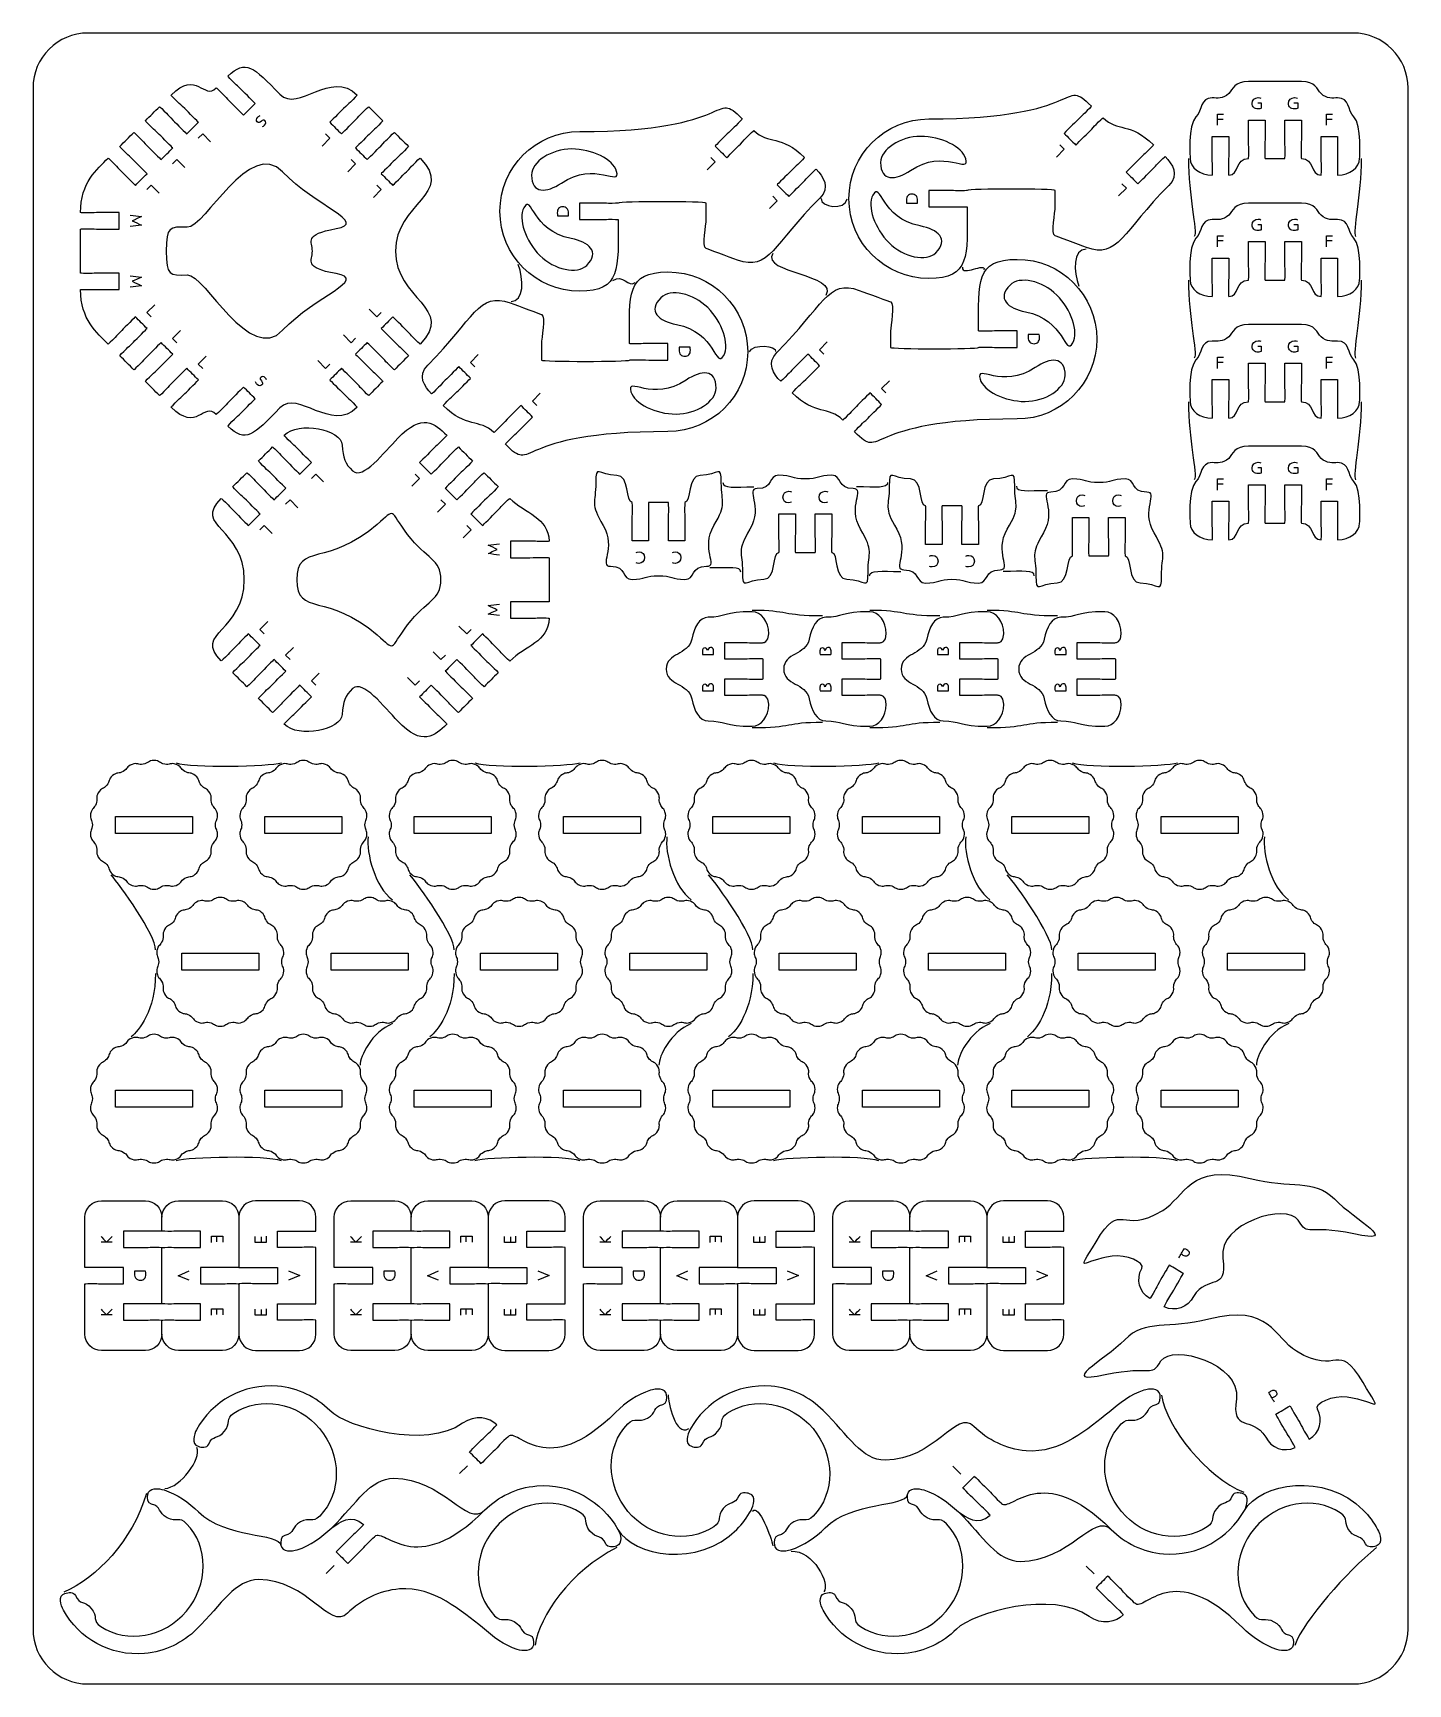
# Model space of a CAD drawing. Extents: x 0 to 250, y 0 to 300.
import ezdxf

# ---------------------------------------------------------------- set-up
doc = ezdxf.new("R2010")
doc.units = 0
doc.header["$MEASUREMENT"] = 0
doc.layers.add('DEFAULT', color=7, linetype='CONTINUOUS')

msp = doc.modelspace()

# ---------------------------------------------------------------- linework, layer by layer
at = {"layer": 'DEFAULT', "color": 250}
for points in [[(215.4, 283.28), (215.4, 285.3), (216.49, 285.3)], [(235.22, 283.28), (235.22, 285.3), (236.31, 285.3)], [(215.4, 284.41), (216.42, 284.41)], [(235.22, 284.41), (236.25, 284.41)], [(30.1, 280.94), (30.9, 281.73), (32.33, 280.3)], [(53.24, 281.73), (54.04, 280.94), (52.61, 279.51)], [(186.75, 279.72), (187.55, 278.92), (186.12, 277.49)], [(25.43, 276.27), (26.23, 277.06), (27.66, 275.63)], [(57.91, 277.06), (58.71, 276.27), (57.28, 274.84)], [(123.29, 277.42), (124.08, 276.63), (122.65, 275.2)], [(20.76, 271.59), (21.56, 272.39), (22.99, 270.96)], [(62.59, 272.39), (63.38, 271.6), (61.95, 270.17)], [(134.57, 270.38), (135.37, 269.58), (133.94, 268.15)], [(198.04, 272.67), (198.84, 271.87), (197.41, 270.45)], [(215.4, 261.19), (215.4, 263.21), (216.49, 263.21)], [(215.4, 262.32), (216.42, 262.32)], [(235.22, 261.19), (235.22, 263.21), (236.31, 263.21)], [(235.22, 262.32), (236.25, 262.32)], [(21.56, 248.45), (20.76, 249.25), (22.19, 250.67)], [(63.38, 249.25), (62.59, 248.45), (61.16, 249.88)], [(26.23, 243.78), (25.43, 244.57), (26.86, 246)], [(58.71, 244.58), (57.92, 243.78), (56.49, 245.21)], [(143.84, 241.7), (143.04, 242.49), (144.47, 243.92)], [(30.9, 239.11), (30.1, 239.9), (31.53, 241.33)], [(54.04, 239.9), (53.25, 239.11), (51.82, 240.54)], [(80.37, 239.4), (79.58, 240.2), (81.01, 241.63)], [(215.4, 239.1), (215.4, 241.12), (216.49, 241.12)], [(215.4, 240.23), (216.42, 240.23)], [(235.22, 239.1), (235.22, 241.12), (236.31, 241.12)], [(235.22, 240.23), (236.25, 240.23)], [(91.66, 232.36), (90.86, 233.15), (92.29, 234.58)], [(155.13, 234.65), (154.33, 235.44), (155.76, 236.87)], [(50.66, 219.11), (51.45, 219.9), (52.88, 218.47)], [(69.56, 219.9), (70.35, 219.11), (68.92, 217.68)], [(215.4, 217.01), (215.4, 219.03), (216.49, 219.03)], [(235.22, 217.01), (235.22, 219.03), (236.31, 219.03)], [(215.4, 218.14), (216.42, 218.14)], [(235.22, 218.14), (236.25, 218.14)], [(45.98, 214.44), (46.78, 215.23), (48.21, 213.8)], [(74.23, 215.23), (75.02, 214.44), (73.59, 213.01)], [(41.31, 209.77), (42.11, 210.56), (43.54, 209.13)], [(78.9, 210.56), (79.69, 209.77), (78.26, 208.34)], [(42.11, 190.86), (41.31, 191.66), (42.74, 193.09)], [(79.69, 191.66), (78.9, 190.87), (77.47, 192.29)], [(46.78, 186.19), (45.98, 186.99), (47.41, 188.42)], [(75.02, 186.99), (74.23, 186.19), (72.8, 187.62)], [(51.45, 181.52), (50.66, 182.32), (52.08, 183.75)], [(70.35, 182.32), (69.56, 181.52), (68.13, 182.95)], [(32.53, 80.29), (32.53, 81.42), (34.55, 81.42), (34.55, 80.33)], [(33.47, 80.38), (33.47, 81.42)], [(42.46, 81.42), (42.46, 80.29), (40.44, 80.29), (40.44, 81.38)], [(41.51, 81.33), (41.51, 80.29)], [(77.86, 80.29), (77.86, 81.42), (79.88, 81.42), (79.88, 80.33)], [(78.8, 80.38), (78.8, 81.42)], [(87.79, 81.42), (87.79, 80.29), (85.77, 80.29), (85.77, 81.38)], [(86.84, 81.33), (86.84, 80.29)], [(123.18, 80.29), (123.18, 81.42), (125.2, 81.42), (125.2, 80.33)], [(124.13, 80.38), (124.13, 81.42)], [(133.12, 81.42), (133.12, 80.29), (131.1, 80.29), (131.1, 81.38)], [(132.17, 81.33), (132.17, 80.29)], [(168.51, 80.29), (168.51, 81.42), (170.53, 81.42), (170.53, 80.33)], [(169.46, 80.38), (169.46, 81.42)], [(178.45, 81.42), (178.45, 80.29), (176.43, 80.29), (176.43, 81.38)], [(177.5, 81.33), (177.5, 80.29)], [(14.46, 80.32), (12.44, 80.32)], [(59.79, 80.32), (57.77, 80.32)], [(105.12, 80.32), (103.09, 80.32)], [(150.44, 80.32), (148.42, 80.32)], [(28.46, 73.4), (26.44, 74.24), (28.46, 75.1)], [(46.53, 75.1), (48.55, 74.26), (46.53, 73.4)], [(73.79, 73.4), (71.77, 74.24), (73.79, 75.1)], [(91.86, 75.1), (93.88, 74.26), (91.86, 73.4)], [(119.12, 73.4), (117.1, 74.24), (119.12, 75.1)], [(137.19, 75.1), (139.21, 74.26), (137.19, 73.4)], [(164.45, 73.4), (162.42, 74.24), (164.45, 75.1)], [(182.51, 75.1), (184.53, 74.26), (182.51, 73.4)], [(14.46, 67.12), (12.44, 67.12)], [(32.53, 67.08), (32.53, 68.21), (34.55, 68.21), (34.55, 67.12)], [(33.47, 67.17), (33.47, 68.21)], [(42.46, 68.21), (42.46, 67.08), (40.44, 67.08), (40.44, 68.17)], [(41.51, 68.12), (41.51, 67.08)], [(59.79, 67.12), (57.77, 67.12)], [(77.86, 67.08), (77.86, 68.21), (79.88, 68.21), (79.88, 67.12)], [(78.8, 67.17), (78.8, 68.21)], [(87.79, 68.21), (87.79, 67.08), (85.77, 67.08), (85.77, 68.17)], [(86.84, 68.12), (86.84, 67.08)], [(105.12, 67.12), (103.09, 67.12)], [(123.18, 67.08), (123.18, 68.21), (125.2, 68.21), (125.2, 67.12)], [(124.13, 67.17), (124.13, 68.21)], [(133.12, 68.21), (133.12, 67.08), (131.1, 67.08), (131.1, 68.17)], [(132.17, 68.12), (132.17, 67.08)], [(150.44, 67.12), (148.42, 67.12)], [(168.51, 67.08), (168.51, 68.21), (170.53, 68.21), (170.53, 67.12)], [(169.46, 67.17), (169.46, 68.21)], [(178.45, 68.21), (178.45, 67.08), (176.43, 67.08), (176.43, 68.17)], [(177.5, 68.12), (177.5, 67.08)], [(79.03, 39.7), (77.6, 38.27)], [(168.73, 38.18), (167.3, 39.61)], [(54.8, 21.57), (53.37, 20.14)], [(192.96, 20.04), (191.53, 21.47)]]:
    msp.add_lwpolyline(points, dxfattribs=at)
at = {"layer": 'DEFAULT', "color": 1}
for points in [[(29.05, 154.61), (15.05, 154.61), (15.05, 157.71), (29.05, 157.71)], [(56.21, 154.61), (42.21, 154.61), (42.21, 157.71), (56.21, 157.71)], [(83.37, 154.61), (69.37, 154.61), (69.37, 157.71), (83.37, 157.71)], [(110.52, 154.61), (96.52, 154.61), (96.52, 157.71), (110.52, 157.71)], [(137.68, 154.61), (123.68, 154.61), (123.68, 157.71), (137.68, 157.71)], [(164.84, 154.61), (150.84, 154.61), (150.84, 157.71), (164.84, 157.71)], [(192, 154.61), (178, 154.61), (178, 157.71), (192, 157.71)], [(219.16, 154.61), (205.16, 154.61), (205.16, 157.71), (219.16, 157.71)], [(41.1, 129.73), (27.1, 129.73), (27.1, 132.83), (41.1, 132.83)], [(68.25, 129.73), (54.25, 129.73), (54.25, 132.83), (68.25, 132.83)], [(95.41, 129.73), (81.41, 129.73), (81.41, 132.83), (95.41, 132.83)], [(122.57, 129.73), (108.57, 129.73), (108.57, 132.83), (122.57, 132.83)], [(149.73, 129.73), (135.73, 129.73), (135.73, 132.83), (149.73, 132.83)], [(176.89, 129.73), (162.89, 129.73), (162.89, 132.83), (176.89, 132.83)], [(204.05, 129.73), (190.05, 129.73), (190.05, 132.83), (204.05, 132.83)], [(231.21, 129.73), (217.21, 129.73), (217.21, 132.83), (231.21, 132.83)], [(29.05, 104.86), (15.05, 104.86), (15.05, 107.96), (29.05, 107.96)], [(56.21, 104.86), (42.21, 104.86), (42.21, 107.96), (56.21, 107.96)], [(83.37, 104.86), (69.37, 104.86), (69.37, 107.96), (83.37, 107.96)], [(110.52, 104.86), (96.52, 104.86), (96.52, 107.96), (110.52, 107.96)], [(137.68, 104.86), (123.68, 104.86), (123.68, 107.96), (137.68, 107.96)], [(164.84, 104.86), (150.84, 104.86), (150.84, 107.96), (164.84, 107.96)], [(192, 104.86), (178, 104.86), (178, 107.96), (192, 107.96)], [(219.16, 104.86), (205.16, 104.86), (205.16, 107.96), (219.16, 107.96)]]:
    msp.add_lwpolyline(points, close=True, dxfattribs=at)
for points, knots in [([(240.05, 0.05), (163.38, 0.05), (86.72, 0.05), (10.05, 0.05), (4.53, 0.05), (0.05, 4.53), (0.05, 10.05), (0.05, 103.38), (0.05, 196.72), (0.05, 290.05), (0.05, 295.57), (4.53, 300.05), (10.05, 300.05), (86.72, 300.05), (163.38, 300.05), (240.05, 300.05), (245.57, 300.05), (250.05, 295.57), (250.05, 290.05), (250.05, 196.72), (250.05, 103.38), (250.05, 10.05), (250.05, 4.53), (245.57, 0.05), (240.05, 0.05)], [0, 0, 0, 0, 651.968, 651.968, 651.968, 652.968, 652.968, 652.968, 1446.668, 1446.668, 1446.668, 1447.668, 1447.668, 1447.668, 2099.636, 2099.636, 2099.636, 2100.636, 2100.636, 2100.636, 2894.336, 2894.336, 2894.336, 2895.336, 2895.336, 2895.336, 2895.336]), ([(70.43, 277.32), (70.39, 277.36), (69.84, 276.8), (69.16, 276.12), (68.74, 275.71), (68.64, 275.53), (67.96, 274.85), (67.34, 274.23), (65.48, 272.37), (65.48, 272.37), (64.77, 273.08), (64.07, 273.78), (63.36, 274.49), (63.36, 274.49), (65.22, 276.35), (65.84, 276.97), (66.52, 277.65), (66.69, 277.76), (67.11, 278.17), (67.79, 278.86), (68.34, 279.41), (68.31, 279.45), (67.46, 280.29), (66.61, 281.14), (65.76, 281.99), (65.73, 282.03), (65.17, 281.47), (64.49, 280.79), (64.07, 280.37), (63.97, 280.2), (63.29, 279.52), (62.67, 278.9), (60.81, 277.04), (60.81, 277.04), (60.1, 277.75), (59.4, 278.46), (58.69, 279.16), (58.69, 279.16), (60.55, 281.02), (61.17, 281.64), (61.85, 282.32), (62.02, 282.43), (62.44, 282.84), (63.12, 283.52), (63.67, 284.08), (63.64, 284.11), (62.79, 284.96), (61.94, 285.81), (61.09, 286.66), (61.06, 286.7), (60.5, 286.15), (59.82, 285.46), (59.4, 285.04), (59.3, 284.87), (58.62, 284.19), (58, 283.57), (56.14, 281.71), (56.14, 281.71), (55.43, 282.42), (54.73, 283.12), (54.02, 283.83), (54.02, 283.83), (55.88, 285.69), (56.49, 286.31), (57.18, 286.99), (57.35, 287.09), (57.77, 287.51), (58.45, 288.19), (59.01, 288.75), (58.97, 288.78), (54.23, 293.55), (48.28, 285.49), (44.93, 288.92), (40.12, 293.85), (38.7, 295.41), (35.49, 292.2), (35.46, 292.16), (36.01, 291.61), (36.7, 290.93), (37.11, 290.51), (37.29, 290.41), (37.97, 289.73), (38.59, 289.1), (40.45, 287.25), (40.45, 287.25), (39.74, 286.54), (39.03, 285.83), (38.32, 285.13), (38.32, 285.13), (36.46, 286.98), (35.85, 287.6), (35.16, 288.29), (35.06, 288.46), (34.65, 288.88), (33.96, 289.56), (33.41, 290.11), (33.37, 290.08), (31.08, 287.79), (29.83, 293.44), (25.17, 288.78), (25.14, 288.75), (25.69, 288.19), (26.37, 287.51), (26.79, 287.09), (26.96, 286.99), (27.65, 286.31), (28.27, 285.69), (30.12, 283.83), (30.12, 283.83), (29.42, 283.12), (28.71, 282.42), (28, 281.71), (28, 281.71), (26.15, 283.57), (25.52, 284.18), (24.84, 284.87), (24.74, 285.04), (24.32, 285.46), (23.64, 286.14), (23.09, 286.7), (23.05, 286.66), (22.2, 285.81), (21.35, 284.96), (20.5, 284.11), (20.47, 284.07), (21.02, 283.52), (21.7, 282.84), (22.12, 282.42), (22.29, 282.32), (22.98, 281.64), (23.6, 281.02), (25.45, 279.16), (25.45, 279.16), (24.75, 278.45), (24.04, 277.74), (23.33, 277.04), (23.33, 277.04), (21.47, 278.9), (20.85, 279.51), (20.17, 280.2), (20.07, 280.37), (19.65, 280.79), (18.97, 281.47), (18.42, 282.02), (18.38, 281.99), (17.53, 281.14), (16.68, 280.29), (15.83, 279.44), (15.79, 279.4), (16.35, 278.85), (17.03, 278.17), (17.45, 277.75), (17.63, 277.65), (18.31, 276.97), (18.93, 276.35), (20.78, 274.49), (20.78, 274.49), (20.08, 273.78), (19.37, 273.08), (18.66, 272.37), (18.66, 272.37), (16.8, 274.22), (16.19, 274.85), (15.5, 275.53), (15.4, 275.7), (14.98, 276.12), (14.3, 276.8), (13.74, 277.35), (13.71, 277.32), (11.65, 275.26), (8.7, 272.89), (8.7, 267.42), (8.7, 267.37), (9.49, 267.37), (10.45, 267.37), (11.04, 267.37), (11.24, 267.42), (12.2, 267.42), (13.37, 267.42), (14.54, 267.42), (15.71, 267.42), (15.71, 266.42), (15.71, 265.42), (15.71, 264.42), (14.54, 264.42), (13.37, 264.42), (12.2, 264.42), (11.24, 264.42), (11.04, 264.47), (10.45, 264.47), (9.49, 264.47), (8.7, 264.47), (8.7, 264.42), (8.7, 261.76), (8.7, 259.09), (8.7, 256.42), (8.7, 256.37), (9.49, 256.37), (10.45, 256.37), (11.04, 256.37), (11.24, 256.42), (12.2, 256.42), (12.82, 256.42), (13.43, 256.42), (14.05, 256.42), (14.6, 256.42), (15.15, 256.42), (15.71, 256.42), (15.71, 255.42), (15.71, 254.42), (15.71, 253.42), (14.54, 253.42), (13.37, 253.42), (12.2, 253.42), (11.24, 253.42), (11.04, 253.47), (10.45, 253.47), (9.49, 253.47), (8.7, 253.47), (8.7, 253.42), (8.7, 247.95), (11.65, 245.59), (13.71, 243.53), (13.74, 243.49), (14.3, 244.04), (14.99, 244.72), (15.4, 245.14), (15.5, 245.31), (16.19, 246), (16.81, 246.62), (18.66, 248.47), (18.66, 248.47), (19.37, 247.77), (20.08, 247.06), (20.79, 246.35), (20.79, 246.35), (18.93, 244.49), (18.31, 243.87), (17.63, 243.19), (17.45, 243.09), (17.04, 242.67), (16.36, 241.99), (15.8, 241.43), (15.84, 241.4), (16.69, 240.55), (17.54, 239.7), (18.38, 238.85), (18.42, 238.81), (18.97, 239.37), (19.66, 240.05), (20.07, 240.47), (20.17, 240.64), (20.86, 241.32), (21.48, 241.95), (23.33, 243.8), (23.33, 243.8), (24.04, 243.1), (24.75, 242.39), (25.46, 241.68), (25.46, 241.68), (23.6, 239.82), (22.98, 239.2), (22.3, 238.52), (22.12, 238.42), (21.71, 238), (21.02, 237.32), (20.47, 236.76), (20.5, 236.73), (21.35, 235.88), (22.2, 235.03), (23.05, 234.18), (23.09, 234.15), (23.64, 234.7), (24.33, 235.38), (24.74, 235.8), (24.84, 235.97), (25.53, 236.66), (26.15, 237.27), (28, 239.13), (28, 239.13), (28.71, 238.43), (29.42, 237.72), (30.13, 237.01), (30.13, 237.01), (28.27, 235.15), (27.65, 234.53), (26.97, 233.85), (26.79, 233.75), (26.38, 233.33), (25.69, 232.65), (25.14, 232.09), (25.17, 232.06), (29.84, 227.4), (31.09, 233.05), (33.37, 230.76), (33.41, 230.73), (33.97, 231.28), (34.65, 231.97), (35.07, 232.38), (35.17, 232.55), (35.85, 233.24), (36.47, 233.86), (38.33, 235.72), (38.33, 235.72), (39.03, 235.01), (39.74, 234.3), (40.45, 233.59), (40.45, 233.59), (38.59, 231.74), (37.97, 231.12), (37.29, 230.43), (37.12, 230.33), (36.7, 229.91), (36.02, 229.23), (35.46, 228.68), (35.5, 228.64), (38.71, 225.43), (40.12, 226.99), (44.94, 231.92), (48.29, 235.35), (54.24, 227.29), (58.97, 232.05), (59.01, 232.09), (58.46, 232.65), (57.77, 233.33), (57.36, 233.75), (57.18, 233.85), (56.5, 234.54), (55.88, 235.15), (54.02, 237.01), (54.02, 237.01), (54.73, 237.72), (55.44, 238.43), (56.15, 239.13), (56.15, 239.13), (58, 237.28), (58.62, 236.66), (59.31, 235.98), (59.41, 235.8), (59.82, 235.39), (60.51, 234.7), (61.06, 234.15), (61.09, 234.18), (61.94, 235.03), (62.79, 235.88), (63.64, 236.73), (63.68, 236.77), (63.13, 237.32), (62.44, 238.01), (62.03, 238.42), (61.85, 238.52), (61.17, 239.2), (60.55, 239.83), (58.69, 241.68), (58.69, 241.68), (59.4, 242.39), (60.11, 243.1), (60.81, 243.8), (60.81, 243.8), (62.67, 241.95), (63.29, 241.33), (63.97, 240.64), (64.08, 240.47), (64.49, 240.05), (65.18, 239.37), (65.73, 238.82), (65.77, 238.86), (66.61, 239.7), (67.46, 240.55), (68.31, 241.4), (68.35, 241.44), (67.8, 241.99), (67.11, 242.68), (66.7, 243.09), (66.52, 243.19), (65.84, 243.88), (65.22, 244.5), (63.36, 246.35), (63.36, 246.35), (64.07, 247.06), (64.78, 247.77), (65.48, 248.48), (65.48, 248.48), (67.34, 246.62), (67.96, 246), (68.64, 245.31), (68.75, 245.14), (69.16, 244.73), (69.83, 244.06), (70.37, 243.52), (70.43, 243.52), (76.88, 249.96), (65.95, 251.73), (65.95, 260.42), (65.95, 269.11), (76.88, 270.88), (70.43, 277.32)], [1, 1, 1, 1, 2, 2, 2, 3, 3, 3, 4, 4, 4, 12.506498, 12.506498, 12.506498, 13.506498, 13.506498, 13.506498, 14.506498, 14.506498, 14.506498, 15.506498, 15.506498, 15.506498, 25.717119, 25.717119, 25.717119, 26.717119, 26.717119, 26.717119, 27.717119, 27.717119, 27.717119, 28.717119, 28.717119, 28.717119, 37.230685, 37.230685, 37.230685, 38.230685, 38.230685, 38.230685, 39.230685, 39.230685, 39.230685, 40.230685, 40.230685, 40.230685, 50.441307, 50.441307, 50.441307, 51.441307, 51.441307, 51.441307, 52.441307, 52.441307, 52.441307, 53.441307, 53.441307, 53.441307, 61.947805, 61.947805, 61.947805, 62.947805, 62.947805, 62.947805, 63.947805, 63.947805, 63.947805, 64.947805, 64.947805, 64.947805, 65.947805, 65.947805, 65.947805, 66.947805, 66.947805, 66.947805, 67.947805, 67.947805, 67.947805, 68.947805, 68.947805, 68.947805, 69.947805, 69.947805, 69.947805, 78.46137, 78.46137, 78.46137, 79.46137, 79.46137, 79.46137, 80.46137, 80.46137, 80.46137, 81.46137, 81.46137, 81.46137, 82.46137, 82.46137, 82.46137, 83.46137, 83.46137, 83.46137, 84.46137, 84.46137, 84.46137, 85.46137, 85.46137, 85.46137, 93.974936, 93.974936, 93.974936, 94.974936, 94.974936, 94.974936, 95.974936, 95.974936, 95.974936, 96.974936, 96.974936, 96.974936, 107.185558, 107.185558, 107.185558, 108.185558, 108.185558, 108.185558, 109.185558, 109.185558, 109.185558, 110.185558, 110.185558, 110.185558, 118.699123, 118.699123, 118.699123, 119.699123, 119.699123, 119.699123, 120.699123, 120.699123, 120.699123, 121.699123, 121.699123, 121.699123, 131.909745, 131.909745, 131.909745, 132.909745, 132.909745, 132.909745, 133.909745, 133.909745, 133.909745, 134.909745, 134.909745, 134.909745, 143.409169, 143.409169, 143.409169, 144.409169, 144.409169, 144.409169, 145.409169, 145.409169, 145.409169, 146.409169, 146.409169, 146.409169, 147.409169, 147.409169, 147.409169, 148.409169, 148.409169, 148.409169, 149.409169, 149.409169, 149.409169, 159.339169, 159.339169, 159.339169, 167.849169, 167.849169, 167.849169, 177.779169, 177.779169, 177.779169, 178.779169, 178.779169, 178.779169, 179.779169, 179.779169, 179.779169, 202.449169, 202.449169, 202.449169, 203.449169, 203.449169, 203.449169, 204.449169, 204.449169, 204.449169, 209.679169, 209.679169, 209.679169, 214.379169, 214.379169, 214.379169, 222.889169, 222.889169, 222.889169, 232.819169, 232.819169, 232.819169, 233.819169, 233.819169, 233.819169, 234.819169, 234.819169, 234.819169, 235.819169, 235.819169, 235.819169, 236.819169, 236.819169, 236.819169, 237.819169, 237.819169, 237.819169, 238.819169, 238.819169, 238.819169, 247.325666, 247.325666, 247.325666, 248.325666, 248.325666, 248.325666, 249.325666, 249.325666, 249.325666, 250.325666, 250.325666, 250.325666, 260.536288, 260.536288, 260.536288, 261.536288, 261.536288, 261.536288, 262.536288, 262.536288, 262.536288, 263.536288, 263.536288, 263.536288, 272.049854, 272.049854, 272.049854, 273.049854, 273.049854, 273.049854, 274.049854, 274.049854, 274.049854, 275.049854, 275.049854, 275.049854, 285.260476, 285.260476, 285.260476, 286.260476, 286.260476, 286.260476, 287.260476, 287.260476, 287.260476, 288.260476, 288.260476, 288.260476, 296.774041, 296.774041, 296.774041, 297.774041, 297.774041, 297.774041, 298.774041, 298.774041, 298.774041, 299.774041, 299.774041, 299.774041, 300.774041, 300.774041, 300.774041, 301.774041, 301.774041, 301.774041, 302.774041, 302.774041, 302.774041, 303.774041, 303.774041, 303.774041, 312.287607, 312.287607, 312.287607, 313.287607, 313.287607, 313.287607, 314.287607, 314.287607, 314.287607, 315.287607, 315.287607, 315.287607, 316.287607, 316.287607, 316.287607, 317.287607, 317.287607, 317.287607, 318.287607, 318.287607, 318.287607, 319.287607, 319.287607, 319.287607, 320.287607, 320.287607, 320.287607, 328.794105, 328.794105, 328.794105, 329.794105, 329.794105, 329.794105, 330.794105, 330.794105, 330.794105, 331.794105, 331.794105, 331.794105, 342.004727, 342.004727, 342.004727, 343.004727, 343.004727, 343.004727, 344.004727, 344.004727, 344.004727, 345.004727, 345.004727, 345.004727, 353.511224, 353.511224, 353.511224, 354.511224, 354.511224, 354.511224, 355.511224, 355.511224, 355.511224, 356.511224, 356.511224, 356.511224, 366.721846, 366.721846, 366.721846, 367.721846, 367.721846, 367.721846, 368.721846, 368.721846, 368.721846, 369.721846, 369.721846, 369.721846, 378.235412, 378.235412, 378.235412, 379.235412, 379.235412, 379.235412, 380.235412, 380.235412, 380.235412, 381.235412, 381.235412, 381.235412, 382.235412, 382.235412, 382.235412, 383.235412, 383.235412, 383.235412, 383.235412]), ([(203.41, 275.12), (202.59, 274.3), (201.76, 273.47), (200.94, 272.65), (200.23, 273.35), (199.52, 274.06), (198.81, 274.77), (198.81, 274.77), (200.67, 276.63), (201.29, 277.25), (201.97, 277.93), (202.15, 278.03), (202.57, 278.45), (203.25, 279.13), (203.8, 279.68), (203.77, 279.72), (199.55, 283.93), (197.2, 282.04), (194.6, 284.64), (194.52, 284.62), (193.98, 284.09), (193.33, 283.44), (192.91, 283.02), (192.81, 282.85), (192.13, 282.17), (191.3, 281.34), (190.47, 280.52), (189.65, 279.69), (188.94, 280.4), (188.23, 281.11), (187.53, 281.82), (188.35, 282.64), (189.18, 283.47), (190, 284.29), (190.69, 284.98), (190.86, 285.08), (191.28, 285.49), (191.93, 286.14), (192.46, 286.68), (192.48, 286.76), (186.93, 292.3), (191.82, 284.44), (162.91, 284.44), (154.91, 284.44), (148.41, 277.95), (148.41, 269.94), (148.41, 261.93), (154.91, 255.44), (162.91, 255.44), (170.5, 255.44), (169.91, 259.51), (169.91, 268.44), (169.91, 268.49), (169.13, 268.49), (168.16, 268.49), (167.58, 268.49), (167.38, 268.44), (166.42, 268.44), (165.54, 268.44), (162.91, 268.44), (162.91, 268.44), (162.91, 269.44), (162.91, 270.44), (162.91, 271.44), (164.08, 271.44), (165.25, 271.44), (166.42, 271.44), (167.38, 271.44), (167.57, 271.39), (168.16, 271.39), (169.13, 271.39), (169.91, 271.39), (169.91, 271.44), (170.03, 271.77), (185.91, 271.77), (185.91, 271.44), (185.91, 270.44), (185.91, 269.44), (185.91, 268.44), (185.91, 267.63), (185.1, 263.47), (185.89, 263.18), (185.89, 263.18), (190.18, 261.61), (191.61, 261.08), (197.32, 258.98), (198.13, 263.92), (206.57, 272.36), (208.51, 274.3), (207.23, 276.25), (205.89, 277.6), (205.86, 277.63), (205.3, 277.08), (204.62, 276.39), (204.2, 275.98), (204.1, 275.81), (203.41, 275.12)], [1, 1, 1, 1, 10.929901, 10.929901, 10.929901, 19.440638, 19.440638, 19.440638, 20.440638, 20.440638, 20.440638, 21.440638, 21.440638, 21.440638, 22.440638, 22.440638, 22.440638, 23.440638, 23.440638, 23.440638, 24.440638, 24.440638, 24.440638, 25.440638, 25.440638, 25.440638, 35.369831, 35.369831, 35.369831, 43.879154, 43.879154, 43.879154, 53.809055, 53.809055, 53.809055, 54.809055, 54.809055, 54.809055, 55.809055, 55.809055, 55.809055, 56.809055, 56.809055, 56.809055, 57.809055, 57.809055, 57.809055, 58.809055, 58.809055, 58.809055, 59.809055, 59.809055, 59.809055, 60.809055, 60.809055, 60.809055, 61.809055, 61.809055, 61.809055, 62.809055, 62.809055, 62.809055, 71.316058, 71.316058, 71.316058, 81.258058, 81.258058, 81.258058, 82.258058, 82.258058, 82.258058, 83.258058, 83.258058, 83.258058, 84.258058, 84.258058, 84.258058, 92.757058, 92.757058, 92.757058, 93.757058, 93.757058, 93.757058, 94.757058, 94.757058, 94.757058, 95.757058, 95.757058, 95.757058, 96.757058, 96.757058, 96.757058, 97.757058, 97.757058, 97.757058, 98.757058, 98.757058, 98.757058, 98.757058]), ([(211.5, 284.84), (212.68, 286.02), (212.23, 288.25), (214.44, 288.25), (215.32, 288.25), (216.45, 288.04), (217.45, 289.04), (218.24, 289.83), (218.48, 291.24), (221.05, 291.24), (224.25, 291.24), (227.45, 291.24), (230.66, 291.24), (233.23, 291.24), (233.47, 289.83), (234.26, 289.04), (235.26, 288.04), (236.39, 288.25), (237.26, 288.25), (239.48, 288.25), (239.03, 286.02), (240.2, 284.84), (241.7, 283.35), (241.26, 277.25), (241.26, 277.25), (241.26, 275.59), (239.48, 274.24), (237.26, 274.24), (237.21, 274.24), (237.21, 275.03), (237.21, 275.99), (237.21, 276.58), (237.26, 276.78), (237.26, 277.74), (237.26, 278.91), (237.26, 280.08), (237.26, 281.25), (236.26, 281.25), (235.26, 281.25), (234.26, 281.25), (234.26, 280.08), (234.26, 278.91), (234.26, 277.74), (234.26, 276.78), (234.31, 276.58), (234.31, 275.99), (234.31, 275.03), (234.31, 274.24), (234.26, 274.24), (232.27, 274.24), (233.1, 277.24), (230.66, 277.24), (230.6, 277.24), (230.6, 278.03), (230.6, 278.99), (230.6, 279.58), (230.66, 279.77), (230.66, 280.74), (230.66, 281.91), (230.66, 283.08), (230.66, 284.24), (229.66, 284.24), (228.66, 284.24), (227.65, 284.24), (227.65, 283.08), (227.65, 281.91), (227.65, 280.74), (227.65, 279.77), (227.7, 279.58), (227.7, 278.99), (227.7, 278.03), (227.7, 277.24), (227.65, 277.24), (226.45, 277.24), (225.25, 277.24), (224.05, 277.24), (224, 277.24), (224, 278.03), (224, 278.99), (224, 279.58), (224.05, 279.77), (224.05, 280.74), (224.05, 281.91), (224.05, 283.08), (224.05, 284.24), (223.05, 284.24), (222.05, 284.24), (221.05, 284.24), (221.05, 283.08), (221.05, 281.91), (221.05, 280.74), (221.05, 279.77), (221.1, 279.58), (221.1, 278.99), (221.1, 278.03), (221.1, 277.24), (221.05, 277.24), (218.6, 277.24), (219.44, 274.24), (217.45, 274.24), (217.4, 274.24), (217.4, 275.03), (217.4, 275.99), (217.4, 276.58), (217.45, 276.78), (217.45, 277.74), (217.45, 278.91), (217.45, 280.08), (217.45, 281.25), (216.44, 281.25), (215.44, 281.25), (214.44, 281.25), (214.44, 280.08), (214.44, 278.91), (214.44, 277.74), (214.44, 276.78), (214.5, 276.58), (214.5, 275.99), (214.5, 275.03), (214.5, 274.24), (214.44, 274.24), (212.23, 274.24), (210.44, 275.59), (210.44, 277.25), (210.44, 277.25), (210.01, 283.35), (211.5, 284.84)], [1, 1, 1, 1, 2, 2, 2, 3, 3, 3, 4, 4, 4, 31.23, 31.23, 31.23, 32.23, 32.23, 32.23, 33.23, 33.23, 33.23, 34.23, 34.23, 34.23, 35.23, 35.23, 35.23, 36.23, 36.23, 36.23, 37.23, 37.23, 37.23, 38.23, 38.23, 38.23, 48.16, 48.16, 48.16, 56.67, 56.67, 56.67, 66.6, 66.6, 66.6, 67.6, 67.6, 67.6, 68.6, 68.6, 68.6, 69.6, 69.6, 69.6, 70.6, 70.6, 70.6, 71.6, 71.6, 71.6, 81.53, 81.53, 81.53, 90.04, 90.04, 90.04, 99.97, 99.97, 99.97, 100.97, 100.97, 100.97, 101.97, 101.97, 101.97, 112.18, 112.18, 112.18, 113.18, 113.18, 113.18, 114.18, 114.18, 114.18, 124.11, 124.11, 124.11, 132.62, 132.62, 132.62, 142.55, 142.55, 142.55, 143.55, 143.55, 143.55, 144.55, 144.55, 144.55, 145.55, 145.55, 145.55, 146.55, 146.55, 146.55, 147.55, 147.55, 147.55, 157.48, 157.48, 157.48, 165.99, 165.99, 165.99, 175.92, 175.92, 175.92, 176.92, 176.92, 176.92, 177.92, 177.92, 177.92, 178.92, 178.92, 178.92, 179.92, 179.92, 179.92, 179.92]), ([(139.95, 272.83), (139.33, 272.21), (137.47, 270.35), (137.47, 270.35), (136.76, 271.06), (136.05, 271.77), (135.35, 272.48), (135.35, 272.48), (137.21, 274.34), (137.82, 274.95), (138.51, 275.64), (138.68, 275.74), (139.1, 276.15), (139.78, 276.84), (140.34, 277.39), (140.3, 277.43), (136.09, 281.64), (133.74, 279.75), (131.13, 282.35), (131.05, 282.33), (130.52, 281.8), (129.86, 281.15), (129.45, 280.73), (129.34, 280.56), (128.66, 279.88), (128.04, 279.26), (126.18, 277.4), (126.18, 277.4), (125.47, 278.11), (124.77, 278.82), (124.06, 279.52), (124.06, 279.52), (125.91, 281.38), (126.54, 282), (127.22, 282.68), (127.39, 282.78), (127.81, 283.2), (128.46, 283.85), (129, 284.39), (129.01, 284.47), (123.47, 290.01), (128.35, 282.15), (99.45, 282.15), (91.44, 282.15), (84.95, 275.66), (84.95, 267.65), (84.95, 259.64), (91.44, 253.15), (99.44, 253.15), (107.03, 253.15), (106.44, 257.22), (106.44, 266.15), (106.44, 266.2), (105.66, 266.2), (104.69, 266.2), (104.11, 266.2), (103.91, 266.15), (102.95, 266.15), (102.07, 266.15), (99.44, 266.15), (99.44, 266.15), (99.44, 267.15), (99.44, 268.15), (99.44, 269.15), (100.61, 269.15), (101.78, 269.15), (102.95, 269.15), (103.91, 269.15), (104.1, 269.1), (104.69, 269.1), (105.66, 269.1), (106.44, 269.1), (106.45, 269.15), (106.57, 269.48), (122.45, 269.48), (122.45, 269.15), (122.45, 268.15), (122.45, 267.15), (122.45, 266.15), (122.45, 265.34), (121.64, 261.18), (122.43, 260.89), (122.43, 260.89), (126.71, 259.31), (128.14, 258.79), (133.86, 256.69), (134.66, 261.63), (143.11, 270.07), (145.05, 272.01), (143.77, 273.96), (142.42, 275.31), (142.39, 275.34), (141.84, 274.78), (141.15, 274.1), (140.74, 273.68), (140.63, 273.51), (139.95, 272.83)], [1, 1, 1, 1, 2, 2, 2, 10.510737, 10.510737, 10.510737, 11.510737, 11.510737, 11.510737, 12.510737, 12.510737, 12.510737, 13.510737, 13.510737, 13.510737, 14.510737, 14.510737, 14.510737, 15.510737, 15.510737, 15.510737, 16.510737, 16.510737, 16.510737, 17.510737, 17.510737, 17.510737, 26.020767, 26.020767, 26.020767, 27.020767, 27.020767, 27.020767, 28.020767, 28.020767, 28.020767, 29.020767, 29.020767, 29.020767, 30.020767, 30.020767, 30.020767, 31.020767, 31.020767, 31.020767, 32.020767, 32.020767, 32.020767, 33.020767, 33.020767, 33.020767, 34.020767, 34.020767, 34.020767, 35.020767, 35.020767, 35.020767, 36.020767, 36.020767, 36.020767, 44.52777, 44.52777, 44.52777, 54.46977, 54.46977, 54.46977, 55.46977, 55.46977, 55.46977, 56.46977, 56.46977, 56.46977, 57.46977, 57.46977, 57.46977, 65.96877, 65.96877, 65.96877, 66.96877, 66.96877, 66.96877, 67.96877, 67.96877, 67.96877, 68.96877, 68.96877, 68.96877, 69.96877, 69.96877, 69.96877, 70.96877, 70.96877, 70.96877, 71.96877, 71.96877, 71.96877, 71.96877]), ([(50.84, 260.42), (50.84, 258.62), (49.18, 257.41), (55.15, 256.33), (61.13, 255.26), (51.42, 252.35), (45.44, 246.04), (39.47, 239.74), (31.33, 256.17), (28.1, 256.1), (24.88, 256.02), (24.28, 255.92), (24.28, 260.42), (24.28, 264.93), (24.88, 264.83), (28.1, 264.75), (31.33, 264.68), (39.47, 281.11), (45.44, 274.8), (51.42, 268.5), (61.13, 265.59), (55.15, 264.51), (49.18, 263.43), (50.84, 262.23), (50.84, 260.42)], [1, 1, 1, 1, 2, 2, 2, 3, 3, 3, 4, 4, 4, 5, 5, 5, 6, 6, 6, 7, 7, 7, 8, 8, 8, 9, 9, 9, 9]), ([(169.64, 277.2), (170.47, 274.27), (165.7, 279.21), (159.6, 275.08), (156.9, 273.26), (154.16, 273.05), (154.16, 276.54), (154.16, 278.93), (157.76, 281.27), (161.45, 281.27), (165.14, 281.27), (169.02, 279.4), (169.64, 277.2)], [1, 1, 1, 1, 2, 2, 2, 3, 3, 3, 4, 4, 4, 5, 5, 5, 5]), ([(106.17, 274.91), (107, 271.98), (102.23, 276.92), (96.13, 272.79), (93.43, 270.97), (90.69, 270.76), (90.69, 274.25), (90.69, 276.64), (94.3, 278.98), (97.98, 278.98), (101.67, 278.98), (105.55, 277.11), (106.17, 274.91)], [1, 1, 1, 1, 2, 2, 2, 3, 3, 3, 4, 4, 4, 5, 5, 5, 5]), ([(164.19, 260.11), (162.5, 258.42), (158.3, 259.32), (155.69, 261.92), (153.08, 264.53), (151.66, 268.6), (152.77, 270.59), (154.26, 273.25), (154.14, 266.38), (161.37, 264.99), (164.57, 264.37), (166.66, 262.58), (164.19, 260.11)], [1, 1, 1, 1, 2, 2, 2, 3, 3, 3, 4, 4, 4, 5, 5, 5, 5]), ([(100.73, 257.82), (99.03, 256.13), (94.83, 257.03), (92.22, 259.63), (89.61, 262.24), (88.19, 266.31), (89.31, 268.3), (90.79, 270.96), (90.67, 264.09), (97.9, 262.7), (101.1, 262.08), (103.19, 260.29), (100.73, 257.82)], [1, 1, 1, 1, 2, 2, 2, 3, 3, 3, 4, 4, 4, 5, 5, 5, 5]), ([(211.5, 262.75), (212.68, 263.93), (212.23, 266.16), (214.44, 266.16), (215.32, 266.16), (216.45, 265.95), (217.45, 266.94), (218.24, 267.74), (218.48, 269.15), (221.05, 269.15), (224.25, 269.15), (227.45, 269.15), (230.66, 269.15), (233.23, 269.15), (233.47, 267.74), (234.26, 266.94), (235.26, 265.95), (236.39, 266.16), (237.26, 266.16), (239.48, 266.16), (239.03, 263.93), (240.2, 262.75), (241.7, 261.26), (241.26, 255.16), (241.26, 255.16), (241.26, 253.5), (239.48, 252.15), (237.26, 252.15), (237.21, 252.15), (237.21, 252.94), (237.21, 253.9), (237.21, 254.49), (237.26, 254.69), (237.26, 255.65), (237.26, 256.82), (237.26, 257.99), (237.26, 259.16), (236.26, 259.16), (235.26, 259.16), (234.26, 259.16), (234.26, 257.99), (234.26, 256.82), (234.26, 255.65), (234.26, 254.69), (234.31, 254.49), (234.31, 253.9), (234.31, 252.94), (234.31, 252.15), (234.26, 252.15), (232.27, 252.15), (233.1, 255.15), (230.66, 255.15), (230.6, 255.15), (230.6, 255.93), (230.6, 256.9), (230.6, 257.49), (230.66, 257.68), (230.66, 258.65), (230.66, 259.82), (230.66, 260.99), (230.66, 262.15), (229.66, 262.15), (228.66, 262.15), (227.65, 262.15), (227.65, 260.99), (227.65, 259.82), (227.65, 258.65), (227.65, 257.68), (227.7, 257.49), (227.7, 256.9), (227.7, 255.93), (227.7, 255.15), (227.65, 255.15), (226.45, 255.15), (225.25, 255.15), (224.05, 255.15), (224, 255.15), (224, 255.93), (224, 256.9), (224, 257.49), (224.05, 257.68), (224.05, 258.65), (224.05, 259.82), (224.05, 260.99), (224.05, 262.15), (223.05, 262.15), (222.05, 262.15), (221.05, 262.15), (221.05, 260.99), (221.05, 259.82), (221.05, 258.65), (221.05, 257.68), (221.1, 257.49), (221.1, 256.9), (221.1, 255.93), (221.1, 255.15), (221.05, 255.15), (218.6, 255.15), (219.44, 252.15), (217.45, 252.15), (217.4, 252.15), (217.4, 252.94), (217.4, 253.9), (217.4, 254.49), (217.45, 254.69), (217.45, 255.65), (217.45, 256.82), (217.45, 257.99), (217.45, 259.16), (216.44, 259.16), (215.44, 259.16), (214.44, 259.16), (214.44, 257.99), (214.44, 256.82), (214.44, 255.65), (214.44, 254.69), (214.5, 254.49), (214.5, 253.9), (214.5, 252.94), (214.5, 252.15), (214.44, 252.15), (212.23, 252.15), (210.44, 253.5), (210.44, 255.16), (210.44, 255.16), (210.01, 261.26), (211.5, 262.75)], [1, 1, 1, 1, 2, 2, 2, 3, 3, 3, 4, 4, 4, 31.23, 31.23, 31.23, 32.23, 32.23, 32.23, 33.23, 33.23, 33.23, 34.23, 34.23, 34.23, 35.23, 35.23, 35.23, 36.23, 36.23, 36.23, 37.23, 37.23, 37.23, 38.23, 38.23, 38.23, 48.16, 48.16, 48.16, 56.67, 56.67, 56.67, 66.6, 66.6, 66.6, 67.6, 67.6, 67.6, 68.6, 68.6, 68.6, 69.6, 69.6, 69.6, 70.6, 70.6, 70.6, 71.6, 71.6, 71.6, 81.53, 81.53, 81.53, 90.04, 90.04, 90.04, 99.97, 99.97, 99.97, 100.97, 100.97, 100.97, 101.97, 101.97, 101.97, 112.18, 112.18, 112.18, 113.18, 113.18, 113.18, 114.18, 114.18, 114.18, 124.11, 124.11, 124.11, 132.62, 132.62, 132.62, 142.55, 142.55, 142.55, 143.55, 143.55, 143.55, 144.55, 144.55, 144.55, 145.55, 145.55, 145.55, 146.55, 146.55, 146.55, 147.55, 147.55, 147.55, 157.48, 157.48, 157.48, 165.99, 165.99, 165.99, 175.92, 175.92, 175.92, 176.92, 176.92, 176.92, 177.92, 177.92, 177.92, 178.92, 178.92, 178.92, 179.92, 179.92, 179.92, 179.92]), ([(138.47, 239.24), (139.29, 240.07), (140.12, 240.89), (140.94, 241.72), (141.65, 241.01), (142.36, 240.3), (143.07, 239.6), (143.07, 239.6), (141.21, 237.74), (140.59, 237.12), (139.9, 236.44), (139.73, 236.34), (139.31, 235.92), (138.63, 235.24), (138.08, 234.68), (138.11, 234.65), (142.33, 230.43), (144.68, 232.33), (147.28, 229.72), (147.36, 229.74), (147.9, 230.27), (148.55, 230.93), (148.96, 231.34), (149.07, 231.51), (149.75, 232.2), (150.37, 232.82), (152.23, 234.67), (152.23, 234.67), (152.94, 233.96), (153.64, 233.26), (154.35, 232.55), (154.35, 232.55), (152.5, 230.69), (151.88, 230.07), (151.19, 229.39), (151.02, 229.29), (150.6, 228.87), (149.95, 228.22), (149.42, 227.69), (149.4, 227.6), (154.94, 222.06), (150.06, 229.93), (178.97, 229.92), (186.97, 229.92), (193.46, 236.41), (193.47, 244.42), (193.47, 252.43), (186.97, 258.92), (178.97, 258.92), (171.38, 258.92), (171.97, 254.86), (171.97, 245.93), (171.97, 245.87), (172.75, 245.87), (173.72, 245.87), (174.3, 245.88), (174.5, 245.92), (175.46, 245.93), (176.34, 245.93), (178.97, 245.93), (178.97, 245.93), (178.97, 244.92), (178.97, 243.92), (178.97, 242.92), (177.8, 242.92), (176.63, 242.92), (175.46, 242.92), (174.5, 242.92), (174.31, 242.97), (173.72, 242.97), (172.75, 242.97), (171.97, 242.97), (171.97, 242.92), (171.84, 242.59), (155.97, 242.6), (155.97, 242.92), (155.97, 243.92), (155.97, 244.92), (155.97, 245.92), (155.97, 246.73), (156.77, 250.9), (155.99, 251.18), (155.99, 251.18), (151.7, 252.76), (150.27, 253.29), (144.56, 255.39), (143.75, 250.45), (135.3, 242), (133.37, 240.07), (134.65, 238.11), (135.99, 236.77), (136.02, 236.74), (136.58, 237.29), (137.26, 237.97), (137.68, 238.39), (137.78, 238.56), (138.47, 239.24)], [0, 0, 0, 0, 9.929901, 9.929901, 9.929901, 18.440638, 18.440638, 18.440638, 19.440638, 19.440638, 19.440638, 20.440638, 20.440638, 20.440638, 21.440638, 21.440638, 21.440638, 22.440638, 22.440638, 22.440638, 23.440638, 23.440638, 23.440638, 24.440638, 24.440638, 24.440638, 25.440638, 25.440638, 25.440638, 33.949961, 33.949961, 33.949961, 34.949961, 34.949961, 34.949961, 35.949961, 35.949961, 35.949961, 36.949961, 36.949961, 36.949961, 37.949961, 37.949961, 37.949961, 38.949961, 38.949961, 38.949961, 39.949961, 39.949961, 39.949961, 40.949961, 40.949961, 40.949961, 41.949961, 41.949961, 41.949961, 42.949961, 42.949961, 42.949961, 43.949961, 43.949961, 43.949961, 52.456964, 52.456964, 52.456964, 62.398964, 62.398964, 62.398964, 63.398964, 63.398964, 63.398964, 64.398964, 64.398964, 64.398964, 65.398964, 65.398964, 65.398964, 73.898964, 73.898964, 73.898964, 74.898964, 74.898964, 74.898964, 75.898964, 75.898964, 75.898964, 76.898964, 76.898964, 76.898964, 77.898964, 77.898964, 77.898964, 78.898964, 78.898964, 78.898964, 79.898964, 79.898964, 79.898964, 79.898964]), ([(75, 236.95), (75.62, 237.57), (77.48, 239.43), (77.48, 239.43), (78.18, 238.72), (78.89, 238.01), (79.6, 237.31), (79.6, 237.31), (77.74, 235.45), (77.12, 234.83), (76.44, 234.14), (76.26, 234.05), (75.85, 233.63), (75.16, 232.94), (74.61, 232.39), (74.65, 232.35), (78.86, 228.14), (81.21, 230.04), (83.81, 227.43), (83.9, 227.45), (84.43, 227.98), (85.08, 228.63), (85.5, 229.05), (85.6, 229.22), (86.29, 229.9), (86.91, 230.53), (88.76, 232.38), (88.76, 232.38), (89.47, 231.67), (90.18, 230.97), (90.89, 230.26), (90.89, 230.26), (89.03, 228.4), (88.41, 227.78), (87.73, 227.1), (87.55, 227), (87.13, 226.58), (86.48, 225.93), (85.95, 225.4), (85.94, 225.31), (91.48, 219.77), (86.6, 227.63), (115.5, 227.63), (123.51, 227.63), (130, 234.12), (130, 242.13), (130, 250.14), (123.51, 256.63), (115.5, 256.63), (107.91, 256.63), (108.5, 252.56), (108.5, 243.63), (108.5, 243.58), (109.29, 243.58), (110.25, 243.58), (110.84, 243.58), (111.03, 243.63), (112, 243.64), (112.87, 243.64), (115.5, 243.63), (115.5, 243.63), (115.5, 242.63), (115.5, 241.63), (115.5, 240.63), (114.34, 240.63), (113.17, 240.63), (112, 240.63), (111.03, 240.63), (110.84, 240.68), (110.25, 240.68), (109.28, 240.68), (108.5, 240.68), (108.5, 240.63), (108.38, 240.3), (92.5, 240.3), (92.5, 240.63), (92.5, 241.63), (92.5, 242.63), (92.5, 243.63), (92.5, 244.44), (93.31, 248.61), (92.52, 248.89), (92.52, 248.89), (88.23, 250.47), (86.8, 251), (81.09, 253.1), (80.28, 248.16), (71.84, 239.71), (69.9, 237.77), (71.18, 235.82), (72.52, 234.48), (72.56, 234.44), (73.11, 235), (73.79, 235.68), (74.21, 236.1), (74.31, 236.27), (75, 236.95)], [1, 1, 1, 1, 2, 2, 2, 10.510737, 10.510737, 10.510737, 11.510737, 11.510737, 11.510737, 12.510737, 12.510737, 12.510737, 13.510737, 13.510737, 13.510737, 14.510737, 14.510737, 14.510737, 15.510737, 15.510737, 15.510737, 16.510737, 16.510737, 16.510737, 17.510737, 17.510737, 17.510737, 26.020767, 26.020767, 26.020767, 27.020767, 27.020767, 27.020767, 28.020767, 28.020767, 28.020767, 29.020767, 29.020767, 29.020767, 30.020767, 30.020767, 30.020767, 31.020767, 31.020767, 31.020767, 32.020767, 32.020767, 32.020767, 33.020767, 33.020767, 33.020767, 34.020767, 34.020767, 34.020767, 35.020767, 35.020767, 35.020767, 36.020767, 36.020767, 36.020767, 44.52777, 44.52777, 44.52777, 54.46977, 54.46977, 54.46977, 55.46977, 55.46977, 55.46977, 56.46977, 56.46977, 56.46977, 57.46977, 57.46977, 57.46977, 65.96877, 65.96877, 65.96877, 66.96877, 66.96877, 66.96877, 67.96877, 67.96877, 67.96877, 68.96877, 68.96877, 68.96877, 69.96877, 69.96877, 69.96877, 70.96877, 70.96877, 70.96877, 71.96877, 71.96877, 71.96877, 71.96877]), ([(177.69, 254.25), (179.38, 255.95), (183.58, 255.05), (186.19, 252.44), (188.8, 249.83), (190.22, 245.77), (189.11, 243.77), (187.62, 241.11), (187.74, 247.99), (180.51, 249.38), (177.31, 249.99), (175.22, 251.79), (177.69, 254.25)], [1, 1, 1, 1, 2, 2, 2, 3, 3, 3, 4, 4, 4, 5, 5, 5, 5]), ([(114.22, 251.96), (115.91, 253.65), (120.12, 252.75), (122.73, 250.15), (125.33, 247.54), (126.75, 243.48), (125.64, 241.48), (124.15, 238.82), (124.27, 245.7), (117.04, 247.09), (113.84, 247.7), (111.75, 249.5), (114.22, 251.96)], [1, 1, 1, 1, 2, 2, 2, 3, 3, 3, 4, 4, 4, 5, 5, 5, 5]), ([(211.5, 240.66), (212.68, 241.83), (212.23, 244.07), (214.44, 244.07), (215.32, 244.07), (216.45, 243.86), (217.45, 244.85), (218.24, 245.65), (218.48, 247.06), (221.05, 247.06), (224.25, 247.06), (227.45, 247.06), (230.66, 247.06), (233.23, 247.06), (233.47, 245.65), (234.26, 244.85), (235.26, 243.86), (236.39, 244.07), (237.26, 244.07), (239.48, 244.07), (239.03, 241.83), (240.2, 240.66), (241.7, 239.17), (241.26, 233.06), (241.26, 233.06), (241.26, 231.41), (239.48, 230.06), (237.26, 230.06), (237.21, 230.06), (237.21, 230.85), (237.21, 231.81), (237.21, 232.4), (237.26, 232.6), (237.26, 233.56), (237.26, 234.73), (237.26, 235.9), (237.26, 237.07), (236.26, 237.07), (235.26, 237.07), (234.26, 237.07), (234.26, 235.9), (234.26, 234.73), (234.26, 233.56), (234.26, 232.6), (234.31, 232.4), (234.31, 231.81), (234.31, 230.85), (234.31, 230.06), (234.26, 230.06), (232.27, 230.06), (233.1, 233.06), (230.66, 233.06), (230.6, 233.06), (230.6, 233.84), (230.6, 234.81), (230.6, 235.4), (230.66, 235.59), (230.66, 236.56), (230.66, 237.73), (230.66, 238.9), (230.66, 240.06), (229.66, 240.06), (228.66, 240.06), (227.65, 240.06), (227.65, 238.9), (227.65, 237.73), (227.65, 236.56), (227.65, 235.59), (227.7, 235.4), (227.7, 234.81), (227.7, 233.84), (227.7, 233.06), (227.65, 233.06), (226.45, 233.06), (225.25, 233.06), (224.05, 233.06), (224, 233.06), (224, 233.84), (224, 234.81), (224, 235.4), (224.05, 235.59), (224.05, 236.56), (224.05, 237.73), (224.05, 238.9), (224.05, 240.06), (223.05, 240.06), (222.05, 240.06), (221.05, 240.06), (221.05, 238.9), (221.05, 237.73), (221.05, 236.56), (221.05, 235.59), (221.1, 235.4), (221.1, 234.81), (221.1, 233.84), (221.1, 233.06), (221.05, 233.06), (218.6, 233.06), (219.44, 230.06), (217.45, 230.06), (217.4, 230.06), (217.4, 230.85), (217.4, 231.81), (217.4, 232.4), (217.45, 232.6), (217.45, 233.56), (217.45, 234.73), (217.45, 235.9), (217.45, 237.07), (216.44, 237.07), (215.44, 237.07), (214.44, 237.07), (214.44, 235.9), (214.44, 234.73), (214.44, 233.56), (214.44, 232.6), (214.5, 232.4), (214.5, 231.81), (214.5, 230.85), (214.5, 230.06), (214.44, 230.06), (212.23, 230.06), (210.44, 231.41), (210.44, 233.06), (210.44, 233.06), (210.01, 239.17), (211.5, 240.66)], [1, 1, 1, 1, 2, 2, 2, 3, 3, 3, 4, 4, 4, 31.23, 31.23, 31.23, 32.23, 32.23, 32.23, 33.23, 33.23, 33.23, 34.23, 34.23, 34.23, 35.23, 35.23, 35.23, 36.23, 36.23, 36.23, 37.23, 37.23, 37.23, 38.23, 38.23, 38.23, 48.16, 48.16, 48.16, 56.67, 56.67, 56.67, 66.6, 66.6, 66.6, 67.6, 67.6, 67.6, 68.6, 68.6, 68.6, 69.6, 69.6, 69.6, 70.6, 70.6, 70.6, 71.6, 71.6, 71.6, 81.53, 81.53, 81.53, 90.04, 90.04, 90.04, 99.97, 99.97, 99.97, 100.97, 100.97, 100.97, 101.97, 101.97, 101.97, 112.18, 112.18, 112.18, 113.18, 113.18, 113.18, 114.18, 114.18, 114.18, 124.11, 124.11, 124.11, 132.62, 132.62, 132.62, 142.55, 142.55, 142.55, 143.55, 143.55, 143.55, 144.55, 144.55, 144.55, 145.55, 145.55, 145.55, 146.55, 146.55, 146.55, 147.55, 147.55, 147.55, 157.48, 157.48, 157.48, 165.99, 165.99, 165.99, 175.92, 175.92, 175.92, 176.92, 176.92, 176.92, 177.92, 177.92, 177.92, 178.92, 178.92, 178.92, 179.92, 179.92, 179.92, 179.92]), ([(172.24, 237.16), (171.41, 240.1), (176.18, 235.15), (182.28, 239.28), (184.98, 241.11), (187.72, 241.32), (187.72, 237.83), (187.72, 235.43), (184.11, 233.1), (180.43, 233.1), (176.74, 233.1), (172.86, 234.97), (172.24, 237.16)], [1, 1, 1, 1, 2, 2, 2, 3, 3, 3, 4, 4, 4, 5, 5, 5, 5]), ([(108.77, 234.87), (107.94, 237.8), (112.71, 232.86), (118.81, 236.99), (121.51, 238.82), (124.25, 239.02), (124.25, 235.54), (124.25, 233.14), (120.65, 230.8), (116.96, 230.8), (113.27, 230.81), (109.39, 232.68), (108.77, 234.87)], [1, 1, 1, 1, 2, 2, 2, 3, 3, 3, 4, 4, 4, 5, 5, 5, 5]), ([(34.26, 185.94), (34.3, 185.9), (34.85, 186.45), (35.53, 187.14), (35.95, 187.55), (36.05, 187.73), (36.74, 188.41), (37.36, 189.03), (39.21, 190.89), (39.21, 190.89), (39.92, 190.18), (40.63, 189.47), (41.33, 188.77), (41.33, 188.77), (39.48, 186.91), (38.86, 186.29), (38.18, 185.6), (38, 185.5), (37.59, 185.09), (36.9, 184.4), (36.35, 183.85), (36.38, 183.81), (37.23, 182.96), (38.08, 182.11), (38.93, 181.27), (38.97, 181.23), (39.52, 181.78), (40.21, 182.47), (40.62, 182.88), (40.72, 183.06), (41.4, 183.74), (42.03, 184.36), (43.88, 186.22), (43.88, 186.22), (44.59, 185.51), (45.3, 184.8), (46.01, 184.1), (46.01, 184.1), (44.15, 182.24), (43.53, 181.62), (42.84, 180.93), (42.67, 180.83), (42.26, 180.42), (41.57, 179.73), (41.02, 179.18), (41.06, 179.14), (41.9, 178.29), (42.75, 177.44), (43.6, 176.59), (43.64, 176.56), (44.19, 177.11), (44.88, 177.79), (45.29, 178.21), (45.39, 178.39), (46.08, 179.07), (46.7, 179.69), (48.55, 181.55), (48.55, 181.55), (49.26, 180.84), (49.97, 180.13), (50.68, 179.42), (50.68, 179.42), (48.82, 177.57), (48.2, 176.95), (47.52, 176.26), (47.34, 176.16), (46.93, 175.74), (46.24, 175.06), (45.69, 174.51), (45.72, 174.47), (48.4, 171.79), (56.09, 173.42), (56.26, 176.24), (56.39, 178.5), (56.8, 179.69), (58.17, 180.93), (60.01, 182.62), (63.89, 177.61), (66.39, 175), (70.83, 170.33), (73.11, 172.29), (75.28, 174.47), (75.32, 174.51), (74.76, 175.06), (74.08, 175.75), (73.66, 176.16), (73.49, 176.26), (72.81, 176.95), (72.19, 177.57), (70.33, 179.42), (70.33, 179.42), (71.04, 180.13), (71.75, 180.84), (72.45, 181.55), (72.45, 181.55), (74.31, 179.69), (74.93, 179.07), (75.61, 178.39), (75.72, 178.21), (76.13, 177.8), (76.82, 177.11), (77.37, 176.56), (77.4, 176.59), (78.25, 177.44), (79.1, 178.29), (79.95, 179.14), (79.99, 179.18), (79.43, 179.73), (78.75, 180.42), (78.33, 180.83), (78.16, 180.93), (77.48, 181.61), (76.86, 182.24), (75, 184.1), (75, 184.1), (75.71, 184.8), (76.42, 185.51), (77.12, 186.22), (77.12, 186.22), (78.98, 184.36), (79.6, 183.74), (80.28, 183.05), (80.38, 182.88), (80.8, 182.47), (81.48, 181.78), (82.04, 181.23), (82.07, 181.27), (82.92, 182.11), (83.77, 182.96), (84.62, 183.81), (84.66, 183.85), (84.11, 184.4), (83.42, 185.09), (83, 185.5), (82.83, 185.6), (82.15, 186.29), (81.53, 186.91), (79.67, 188.76), (79.67, 188.76), (80.38, 189.47), (81.08, 190.18), (81.79, 190.89), (81.79, 190.89), (83.65, 189.03), (84.27, 188.41), (84.95, 187.73), (85.05, 187.55), (85.47, 187.14), (86.15, 186.45), (86.71, 185.9), (86.74, 185.93), (89.43, 188.62), (93.87, 189.41), (93.87, 193.71), (93.87, 193.76), (93.09, 193.76), (92.12, 193.76), (91.53, 193.76), (91.34, 193.71), (90.37, 193.71), (89.2, 193.71), (88.04, 193.71), (86.87, 193.71), (86.87, 194.71), (86.87, 195.71), (86.87, 196.71), (88.04, 196.71), (89.2, 196.71), (90.37, 196.71), (91.34, 196.71), (91.53, 196.66), (92.12, 196.66), (93.09, 196.66), (93.87, 196.66), (93.87, 196.71), (93.87, 199.38), (93.87, 202.05), (93.87, 204.71), (93.87, 204.76), (93.09, 204.76), (92.12, 204.76), (91.53, 204.76), (91.34, 204.71), (90.37, 204.71), (89.76, 204.71), (89.14, 204.71), (88.53, 204.71), (87.97, 204.71), (87.42, 204.71), (86.87, 204.71), (86.87, 205.71), (86.87, 206.71), (86.87, 207.71), (88.04, 207.71), (89.2, 207.71), (90.37, 207.71), (91.34, 207.71), (91.53, 207.66), (92.12, 207.66), (93.09, 207.66), (93.87, 207.66), (93.87, 207.71), (93.87, 212.01), (89.43, 212.8), (86.74, 215.49), (86.71, 215.53), (86.15, 214.97), (85.47, 214.29), (85.05, 213.88), (84.95, 213.7), (84.27, 213.02), (83.65, 212.4), (81.79, 210.54), (81.79, 210.54), (81.09, 211.25), (80.38, 211.96), (79.67, 212.66), (79.67, 212.66), (81.53, 214.52), (82.15, 215.14), (82.83, 215.82), (83, 215.93), (83.42, 216.34), (84.1, 217.03), (84.66, 217.58), (84.62, 217.62), (83.77, 218.46), (82.92, 219.31), (82.07, 220.16), (82.04, 220.2), (81.48, 219.64), (80.8, 218.96), (80.38, 218.54), (80.28, 218.37), (79.6, 217.69), (78.98, 217.07), (77.12, 215.21), (77.12, 215.21), (76.42, 215.92), (75.71, 216.63), (75, 217.33), (75, 217.33), (76.86, 219.19), (77.48, 219.81), (78.16, 220.49), (78.33, 220.6), (78.75, 221.01), (79.43, 221.69), (79.99, 222.25), (79.95, 222.28), (79.1, 223.13), (78.25, 223.98), (77.41, 224.83), (77.37, 224.87), (76.81, 224.32), (76.13, 223.63), (75.71, 223.21), (75.61, 223.04), (74.93, 222.36), (74.31, 221.74), (72.45, 219.88), (72.45, 219.88), (71.75, 220.59), (71.04, 221.29), (70.33, 222), (70.33, 222), (72.19, 223.86), (72.81, 224.48), (73.49, 225.16), (73.66, 225.26), (74.08, 225.68), (74.76, 226.36), (75.32, 226.92), (75.28, 226.95), (73.11, 229.13), (70.83, 231.09), (66.39, 226.43), (63.89, 223.81), (60.01, 218.81), (58.17, 220.49), (56.8, 221.73), (56.39, 222.92), (56.26, 225.18), (56.09, 228.01), (48.4, 229.64), (45.72, 226.95), (45.72, 226.88), (46.26, 226.34), (46.93, 225.68), (47.34, 225.26), (47.52, 225.17), (48.2, 224.48), (48.82, 223.86), (50.68, 222), (50.68, 222), (49.97, 221.3), (49.26, 220.59), (48.55, 219.88), (48.55, 219.88), (46.7, 221.74), (46.08, 222.36), (45.39, 223.04), (45.29, 223.21), (44.87, 223.63), (44.19, 224.31), (43.64, 224.87), (43.6, 224.83), (42.75, 223.98), (41.9, 223.14), (41.06, 222.29), (41.02, 222.25), (41.57, 221.69), (42.26, 221.01), (42.67, 220.59), (42.84, 220.49), (43.53, 219.81), (44.15, 219.19), (46.01, 217.33), (46.01, 217.33), (45.3, 216.63), (44.59, 215.92), (43.88, 215.21), (43.88, 215.21), (42.03, 217.07), (41.4, 217.69), (40.72, 218.37), (40.62, 218.54), (40.21, 218.96), (39.52, 219.64), (38.97, 220.2), (38.93, 220.16), (38.08, 219.31), (37.23, 218.46), (36.38, 217.62), (36.35, 217.58), (36.9, 217.02), (37.58, 216.34), (38, 215.92), (38.18, 215.82), (38.86, 215.14), (39.48, 214.52), (41.34, 212.66), (41.34, 212.66), (40.63, 211.96), (39.92, 211.25), (39.21, 210.54), (39.21, 210.54), (37.36, 212.4), (36.74, 213.02), (36.05, 213.7), (35.95, 213.87), (35.53, 214.29), (34.85, 214.97), (34.3, 215.53), (34.26, 215.49), (29.11, 210.34), (38.46, 210.12), (38.46, 200.72), (38.46, 191.31), (29.11, 191.09), (34.26, 185.94)], [1, 1, 1, 1, 2, 2, 2, 3, 3, 3, 4, 4, 4, 12.499424, 12.499424, 12.499424, 13.499424, 13.499424, 13.499424, 14.499424, 14.499424, 14.499424, 15.499424, 15.499424, 15.499424, 25.710045, 25.710045, 25.710045, 26.710045, 26.710045, 26.710045, 27.710045, 27.710045, 27.710045, 28.710045, 28.710045, 28.710045, 37.223611, 37.223611, 37.223611, 38.223611, 38.223611, 38.223611, 39.223611, 39.223611, 39.223611, 40.223611, 40.223611, 40.223611, 50.434233, 50.434233, 50.434233, 51.434233, 51.434233, 51.434233, 52.434233, 52.434233, 52.434233, 53.434233, 53.434233, 53.434233, 61.947799, 61.947799, 61.947799, 62.947799, 62.947799, 62.947799, 63.947799, 63.947799, 63.947799, 64.947799, 64.947799, 64.947799, 65.947799, 65.947799, 65.947799, 66.947799, 66.947799, 66.947799, 67.947799, 67.947799, 67.947799, 68.947799, 68.947799, 68.947799, 69.947799, 69.947799, 69.947799, 70.947799, 70.947799, 70.947799, 71.947799, 71.947799, 71.947799, 80.461364, 80.461364, 80.461364, 81.461364, 81.461364, 81.461364, 82.461364, 82.461364, 82.461364, 83.461364, 83.461364, 83.461364, 93.671986, 93.671986, 93.671986, 94.671986, 94.671986, 94.671986, 95.671986, 95.671986, 95.671986, 96.671986, 96.671986, 96.671986, 105.178484, 105.178484, 105.178484, 106.178484, 106.178484, 106.178484, 107.178484, 107.178484, 107.178484, 108.178484, 108.178484, 108.178484, 118.389106, 118.389106, 118.389106, 119.389106, 119.389106, 119.389106, 120.389106, 120.389106, 120.389106, 121.389106, 121.389106, 121.389106, 129.895603, 129.895603, 129.895603, 130.895603, 130.895603, 130.895603, 131.895603, 131.895603, 131.895603, 132.895603, 132.895603, 132.895603, 133.895603, 133.895603, 133.895603, 134.895603, 134.895603, 134.895603, 135.895603, 135.895603, 135.895603, 145.825603, 145.825603, 145.825603, 154.335603, 154.335603, 154.335603, 164.265603, 164.265603, 164.265603, 165.265603, 165.265603, 165.265603, 166.265603, 166.265603, 166.265603, 188.935603, 188.935603, 188.935603, 189.935603, 189.935603, 189.935603, 190.935603, 190.935603, 190.935603, 196.165603, 196.165603, 196.165603, 200.865603, 200.865603, 200.865603, 209.375603, 209.375603, 209.375603, 219.305603, 219.305603, 219.305603, 220.305603, 220.305603, 220.305603, 221.305603, 221.305603, 221.305603, 222.305603, 222.305603, 222.305603, 223.305603, 223.305603, 223.305603, 224.305603, 224.305603, 224.305603, 225.305603, 225.305603, 225.305603, 233.819169, 233.819169, 233.819169, 234.819169, 234.819169, 234.819169, 235.819169, 235.819169, 235.819169, 236.819169, 236.819169, 236.819169, 247.029791, 247.029791, 247.029791, 248.029791, 248.029791, 248.029791, 249.029791, 249.029791, 249.029791, 250.029791, 250.029791, 250.029791, 258.543356, 258.543356, 258.543356, 259.543356, 259.543356, 259.543356, 260.543356, 260.543356, 260.543356, 261.543356, 261.543356, 261.543356, 271.753978, 271.753978, 271.753978, 272.753978, 272.753978, 272.753978, 273.753978, 273.753978, 273.753978, 274.753978, 274.753978, 274.753978, 283.260476, 283.260476, 283.260476, 284.260476, 284.260476, 284.260476, 285.260476, 285.260476, 285.260476, 286.260476, 286.260476, 286.260476, 287.260476, 287.260476, 287.260476, 288.260476, 288.260476, 288.260476, 289.260476, 289.260476, 289.260476, 290.260476, 290.260476, 290.260476, 291.260476, 291.260476, 291.260476, 292.260476, 292.260476, 292.260476, 293.260476, 293.260476, 293.260476, 301.774041, 301.774041, 301.774041, 302.774041, 302.774041, 302.774041, 303.774041, 303.774041, 303.774041, 304.774041, 304.774041, 304.774041, 314.984663, 314.984663, 314.984663, 315.984663, 315.984663, 315.984663, 316.984663, 316.984663, 316.984663, 317.984663, 317.984663, 317.984663, 326.491161, 326.491161, 326.491161, 327.491161, 327.491161, 327.491161, 328.491161, 328.491161, 328.491161, 329.491161, 329.491161, 329.491161, 339.701783, 339.701783, 339.701783, 340.701783, 340.701783, 340.701783, 341.701783, 341.701783, 341.701783, 342.701783, 342.701783, 342.701783, 351.215348, 351.215348, 351.215348, 352.215348, 352.215348, 352.215348, 353.215348, 353.215348, 353.215348, 354.215348, 354.215348, 354.215348, 355.215348, 355.215348, 355.215348, 356.215348, 356.215348, 356.215348, 356.215348]), ([(211.5, 218.57), (212.68, 219.74), (212.23, 221.98), (214.44, 221.98), (215.32, 221.98), (216.45, 221.77), (217.45, 222.76), (218.24, 223.56), (218.48, 224.97), (221.05, 224.97), (224.25, 224.97), (227.45, 224.97), (230.66, 224.97), (233.23, 224.97), (233.47, 223.56), (234.26, 222.76), (235.26, 221.77), (236.39, 221.98), (237.26, 221.98), (239.48, 221.98), (239.03, 219.74), (240.2, 218.57), (241.7, 217.08), (241.26, 210.97), (241.26, 210.97), (241.26, 209.32), (239.48, 207.97), (237.26, 207.97), (237.21, 207.97), (237.21, 208.76), (237.21, 209.72), (237.21, 210.31), (237.26, 210.51), (237.26, 211.47), (237.26, 212.64), (237.26, 213.81), (237.26, 214.98), (236.26, 214.98), (235.26, 214.98), (234.26, 214.98), (234.26, 213.81), (234.26, 212.64), (234.26, 211.47), (234.26, 210.51), (234.31, 210.31), (234.31, 209.72), (234.31, 208.76), (234.31, 207.97), (234.26, 207.97), (232.27, 207.97), (233.1, 210.97), (230.66, 210.97), (230.6, 210.97), (230.6, 211.75), (230.6, 212.72), (230.6, 213.31), (230.66, 213.5), (230.66, 214.47), (230.66, 215.64), (230.66, 216.81), (230.66, 217.97), (229.66, 217.97), (228.66, 217.97), (227.65, 217.97), (227.65, 216.81), (227.65, 215.64), (227.65, 214.47), (227.65, 213.5), (227.7, 213.31), (227.7, 212.72), (227.7, 211.75), (227.7, 210.97), (227.65, 210.97), (226.45, 210.97), (225.25, 210.97), (224.05, 210.97), (224, 210.97), (224, 211.75), (224, 212.72), (224, 213.31), (224.05, 213.5), (224.05, 214.47), (224.05, 215.64), (224.05, 216.81), (224.05, 217.97), (223.05, 217.97), (222.05, 217.97), (221.05, 217.97), (221.05, 216.81), (221.05, 215.64), (221.05, 214.47), (221.05, 213.5), (221.1, 213.31), (221.1, 212.72), (221.1, 211.75), (221.1, 210.97), (221.05, 210.97), (218.6, 210.97), (219.44, 207.97), (217.45, 207.97), (217.4, 207.97), (217.4, 208.76), (217.4, 209.72), (217.4, 210.31), (217.45, 210.51), (217.45, 211.47), (217.45, 212.64), (217.45, 213.81), (217.45, 214.98), (216.44, 214.98), (215.44, 214.98), (214.44, 214.98), (214.44, 213.81), (214.44, 212.64), (214.44, 211.47), (214.44, 210.51), (214.5, 210.31), (214.5, 209.72), (214.5, 208.76), (214.5, 207.97), (214.44, 207.97), (212.23, 207.97), (210.44, 209.32), (210.44, 210.97), (210.44, 210.97), (210.01, 217.08), (211.5, 218.57)], [1, 1, 1, 1, 2, 2, 2, 3, 3, 3, 4, 4, 4, 31.23, 31.23, 31.23, 32.23, 32.23, 32.23, 33.23, 33.23, 33.23, 34.23, 34.23, 34.23, 35.23, 35.23, 35.23, 36.23, 36.23, 36.23, 37.23, 37.23, 37.23, 38.23, 38.23, 38.23, 48.16, 48.16, 48.16, 56.67, 56.67, 56.67, 66.6, 66.6, 66.6, 67.6, 67.6, 67.6, 68.6, 68.6, 68.6, 69.6, 69.6, 69.6, 70.6, 70.6, 70.6, 71.6, 71.6, 71.6, 81.53, 81.53, 81.53, 90.04, 90.04, 90.04, 99.97, 99.97, 99.97, 100.97, 100.97, 100.97, 101.97, 101.97, 101.97, 112.18, 112.18, 112.18, 113.18, 113.18, 113.18, 114.18, 114.18, 114.18, 124.11, 124.11, 124.11, 132.62, 132.62, 132.62, 142.55, 142.55, 142.55, 143.55, 143.55, 143.55, 144.55, 144.55, 144.55, 145.55, 145.55, 145.55, 146.55, 146.55, 146.55, 147.55, 147.55, 147.55, 157.48, 157.48, 157.48, 165.99, 165.99, 165.99, 175.92, 175.92, 175.92, 176.92, 176.92, 176.92, 177.92, 177.92, 177.92, 178.92, 178.92, 178.92, 179.92, 179.92, 179.92, 179.92]), ([(118.59, 214.76), (119.75, 214.76), (119.06, 219.66), (121.34, 219.66), (124.79, 219.66), (125.19, 221.84), (125.19, 218.35), (125.19, 214.49), (126.3, 214.73), (123.84, 210.54), (121.4, 206.4), (124.76, 203.16), (122.52, 203.16), (119.52, 203.16), (120.53, 200.75), (118.59, 200.75), (116.19, 200.75), (116.19, 201.43), (113.78, 201.43), (111.38, 201.43), (111.38, 200.75), (108.98, 200.75), (107.04, 200.75), (108.05, 203.16), (105.05, 203.16), (102.81, 203.16), (106.17, 206.4), (103.73, 210.54), (101.27, 214.73), (102.37, 214.49), (102.37, 218.35), (102.37, 221.84), (102.78, 219.66), (106.23, 219.66), (108.51, 219.66), (107.82, 214.76), (108.98, 214.76), (109.03, 214.76), (109.03, 213.97), (109.03, 213.01), (109.03, 212.42), (108.98, 212.23), (108.98, 211.26), (108.98, 210.09), (108.98, 208.92), (108.98, 207.76), (109.98, 207.76), (110.98, 207.76), (111.98, 207.76), (111.98, 208.92), (111.98, 210.09), (111.98, 211.26), (111.98, 212.23), (111.93, 212.42), (111.93, 213.01), (111.93, 213.97), (111.93, 214.76), (111.98, 214.76), (113.18, 214.76), (114.38, 214.76), (115.58, 214.76), (115.63, 214.76), (115.63, 213.97), (115.63, 213.01), (115.63, 212.42), (115.58, 212.23), (115.58, 211.26), (115.58, 210.09), (115.58, 208.92), (115.58, 207.76), (116.58, 207.76), (117.58, 207.76), (118.58, 207.76), (118.58, 208.92), (118.58, 210.09), (118.58, 211.26), (118.58, 212.23), (118.53, 212.42), (118.53, 213.01), (118.53, 213.97), (118.53, 214.76), (118.59, 214.76)], [1, 1, 1, 1, 2, 2, 2, 3, 3, 3, 4, 4, 4, 5, 5, 5, 6, 6, 6, 7, 7, 7, 8, 8, 8, 9, 9, 9, 10, 10, 10, 11, 11, 11, 12, 12, 12, 13, 13, 13, 14, 14, 14, 15, 15, 15, 24.93, 24.93, 24.93, 33.44, 33.44, 33.44, 43.37, 43.37, 43.37, 44.37, 44.37, 44.37, 45.37, 45.37, 45.37, 55.58, 55.58, 55.58, 56.58, 56.58, 56.58, 57.58, 57.58, 57.58, 67.51, 67.51, 67.51, 76.02, 76.02, 76.02, 85.95, 85.95, 85.95, 86.95, 86.95, 86.95, 87.95, 87.95, 87.95, 87.95]), ([(135.66, 205.68), (134.5, 205.68), (135.19, 200.78), (132.91, 200.78), (129.46, 200.78), (129.05, 198.6), (129.05, 202.08), (129.05, 205.94), (127.94, 205.71), (130.41, 209.89), (132.84, 214.04), (129.48, 217.27), (131.73, 217.27), (134.72, 217.27), (133.72, 219.68), (135.66, 219.68), (138.06, 219.68), (138.06, 219.01), (140.46, 219.01), (142.87, 219.01), (142.87, 219.68), (145.27, 219.68), (147.21, 219.68), (146.2, 217.27), (149.2, 217.27), (151.44, 217.27), (148.08, 214.04), (150.52, 209.89), (152.98, 205.71), (151.87, 205.94), (151.87, 202.08), (151.87, 198.6), (151.46, 200.78), (148.02, 200.78), (145.74, 200.78), (146.43, 205.68), (145.27, 205.68), (145.22, 205.68), (145.22, 206.46), (145.22, 207.43), (145.22, 208.02), (145.27, 208.21), (145.27, 209.18), (145.27, 210.35), (145.27, 211.51), (145.27, 212.68), (144.27, 212.68), (143.27, 212.68), (142.27, 212.68), (142.27, 211.51), (142.27, 210.35), (142.27, 209.18), (142.27, 208.21), (142.32, 208.02), (142.32, 207.43), (142.32, 206.46), (142.32, 205.68), (142.27, 205.68), (141.07, 205.68), (139.86, 205.68), (138.66, 205.68), (138.61, 205.68), (138.61, 206.46), (138.61, 207.43), (138.61, 208.02), (138.66, 208.21), (138.66, 209.18), (138.66, 210.35), (138.66, 211.51), (138.66, 212.68), (137.66, 212.68), (136.66, 212.68), (135.66, 212.68), (135.66, 211.51), (135.66, 210.35), (135.66, 209.18), (135.66, 208.21), (135.71, 208.02), (135.71, 207.43), (135.71, 206.46), (135.71, 205.68), (135.66, 205.68)], [1, 1, 1, 1, 2, 2, 2, 3, 3, 3, 4, 4, 4, 5, 5, 5, 6, 6, 6, 7, 7, 7, 8, 8, 8, 9, 9, 9, 10, 10, 10, 11, 11, 11, 12, 12, 12, 13, 13, 13, 14, 14, 14, 15, 15, 15, 24.93, 24.93, 24.93, 33.44, 33.44, 33.44, 43.37, 43.37, 43.37, 44.37, 44.37, 44.37, 45.37, 45.37, 45.37, 55.58, 55.58, 55.58, 56.58, 56.58, 56.58, 57.58, 57.58, 57.58, 67.51, 67.51, 67.51, 76.02, 76.02, 76.02, 85.95, 85.95, 85.95, 86.95, 86.95, 86.95, 87.95, 87.95, 87.95, 87.95]), ([(171.94, 214.11), (173.11, 214.11), (172.42, 219.01), (174.7, 219.01), (178.14, 219.01), (178.55, 221.19), (178.55, 217.7), (178.55, 213.84), (179.66, 214.08), (177.2, 209.89), (174.76, 205.75), (178.12, 202.51), (175.87, 202.51), (172.88, 202.51), (173.89, 200.1), (171.94, 200.1), (169.54, 200.1), (169.54, 200.78), (167.14, 200.78), (164.74, 200.78), (164.74, 200.1), (162.34, 200.1), (160.4, 200.1), (161.4, 202.51), (158.41, 202.51), (156.17, 202.51), (159.52, 205.75), (157.09, 209.89), (154.62, 214.08), (155.73, 213.84), (155.73, 217.7), (155.73, 221.19), (156.14, 219.01), (159.59, 219.01), (161.87, 219.01), (161.17, 214.11), (162.34, 214.11), (162.38, 214.11), (162.38, 213.32), (162.38, 212.36), (162.38, 211.77), (162.34, 211.57), (162.34, 210.61), (162.34, 209.44), (162.34, 208.27), (162.34, 207.11), (163.34, 207.11), (164.34, 207.11), (165.34, 207.11), (165.34, 208.27), (165.34, 209.44), (165.34, 210.61), (165.34, 211.57), (165.28, 211.77), (165.28, 212.36), (165.28, 213.32), (165.28, 214.11), (165.34, 214.11), (166.54, 214.11), (167.74, 214.11), (168.94, 214.11), (168.99, 214.11), (168.99, 213.32), (168.99, 212.36), (168.99, 211.77), (168.94, 211.57), (168.94, 210.61), (168.94, 209.44), (168.94, 208.27), (168.94, 207.11), (169.94, 207.11), (170.94, 207.11), (171.94, 207.11), (171.94, 208.27), (171.94, 209.44), (171.94, 210.61), (171.94, 211.57), (171.89, 211.77), (171.89, 212.36), (171.89, 213.32), (171.89, 214.11), (171.94, 214.11)], [1, 1, 1, 1, 2, 2, 2, 3, 3, 3, 4, 4, 4, 5, 5, 5, 6, 6, 6, 7, 7, 7, 8, 8, 8, 9, 9, 9, 10, 10, 10, 11, 11, 11, 12, 12, 12, 13, 13, 13, 14, 14, 14, 15, 15, 15, 24.93, 24.93, 24.93, 33.44, 33.44, 33.44, 43.37, 43.37, 43.37, 44.37, 44.37, 44.37, 45.37, 45.37, 45.37, 55.58, 55.58, 55.58, 56.58, 56.58, 56.58, 57.58, 57.58, 57.58, 67.51, 67.51, 67.51, 76.02, 76.02, 76.02, 85.95, 85.95, 85.95, 86.95, 86.95, 86.95, 87.95, 87.95, 87.95, 87.95]), ([(189.02, 205.03), (187.86, 205.03), (188.54, 200.13), (186.26, 200.13), (182.82, 200.13), (182.41, 197.94), (182.41, 201.43), (182.41, 205.29), (181.3, 205.06), (183.76, 209.24), (186.2, 213.39), (182.84, 216.62), (185.09, 216.62), (188.08, 216.62), (187.08, 219.03), (189.02, 219.03), (191.42, 219.03), (191.42, 218.36), (193.82, 218.36), (196.22, 218.36), (196.22, 219.03), (198.63, 219.03), (200.57, 219.03), (199.56, 216.62), (202.56, 216.62), (204.8, 216.62), (201.44, 213.39), (203.87, 209.24), (206.34, 205.06), (205.23, 205.29), (205.23, 201.43), (205.23, 197.94), (204.82, 200.13), (201.37, 200.13), (199.09, 200.13), (199.79, 205.03), (198.63, 205.03), (198.58, 205.03), (198.58, 205.81), (198.58, 206.78), (198.58, 207.37), (198.63, 207.56), (198.63, 208.53), (198.63, 209.7), (198.63, 210.86), (198.63, 212.03), (197.62, 212.03), (196.62, 212.03), (195.62, 212.03), (195.62, 210.86), (195.62, 209.7), (195.62, 208.53), (195.62, 207.56), (195.68, 207.37), (195.68, 206.78), (195.68, 205.81), (195.68, 205.03), (195.62, 205.03), (194.42, 205.03), (193.22, 205.03), (192.02, 205.03), (191.97, 205.03), (191.97, 205.81), (191.97, 206.78), (191.97, 207.37), (192.02, 207.56), (192.02, 208.53), (192.02, 209.7), (192.02, 210.86), (192.02, 212.03), (191.02, 212.03), (190.02, 212.03), (189.02, 212.03), (189.02, 210.86), (189.02, 209.7), (189.02, 208.53), (189.02, 207.56), (189.07, 207.37), (189.07, 206.78), (189.07, 205.81), (189.07, 205.03), (189.02, 205.03)], [1, 1, 1, 1, 2, 2, 2, 3, 3, 3, 4, 4, 4, 5, 5, 5, 6, 6, 6, 7, 7, 7, 8, 8, 8, 9, 9, 9, 10, 10, 10, 11, 11, 11, 12, 12, 12, 13, 13, 13, 14, 14, 14, 15, 15, 15, 24.93, 24.93, 24.93, 33.44, 33.44, 33.44, 43.37, 43.37, 43.37, 44.37, 44.37, 44.37, 45.37, 45.37, 45.37, 55.58, 55.58, 55.58, 56.58, 56.58, 56.58, 57.58, 57.58, 57.58, 67.51, 67.51, 67.51, 76.02, 76.02, 76.02, 85.95, 85.95, 85.95, 86.95, 86.95, 86.95, 87.95, 87.95, 87.95, 87.95]), ([(62.61, 210.75), (66.06, 213.77), (64.75, 213.47), (68.17, 208.92), (71.59, 204.38), (74.23, 204.48), (74.23, 200.72), (74.23, 196.95), (71.59, 197.06), (68.17, 192.51), (64.75, 187.96), (66.06, 187.67), (62.61, 190.68), (53.71, 198.47), (48, 194.01), (48, 200.71), (48, 207.42), (53.71, 202.97), (62.61, 210.75)], [1, 1, 1, 1, 2, 2, 2, 3, 3, 3, 4, 4, 4, 5, 5, 5, 6, 6, 6, 7, 7, 7, 7]), ([(132.82, 189.28), (132.82, 189.23), (132.04, 189.23), (131.07, 189.23), (130.48, 189.23), (130.29, 189.28), (129.32, 189.28), (128.16, 189.28), (126.99, 189.28), (125.82, 189.28), (125.82, 188.28), (125.82, 187.28), (125.82, 186.28), (126.99, 186.28), (128.16, 186.28), (129.32, 186.28), (130.29, 186.28), (130.48, 186.33), (131.07, 186.33), (132.04, 186.33), (132.82, 186.33), (132.82, 186.28), (132.82, 185.08), (132.82, 183.88), (132.82, 182.68), (132.82, 182.63), (132.04, 182.63), (131.07, 182.63), (130.48, 182.63), (130.29, 182.68), (129.32, 182.68), (128.16, 182.68), (126.99, 182.68), (125.82, 182.68), (125.82, 181.68), (125.82, 180.68), (125.82, 179.67), (126.99, 179.67), (128.16, 179.67), (129.32, 179.67), (130.29, 179.67), (130.48, 179.73), (131.07, 179.73), (132.04, 179.73), (132.82, 179.73), (132.82, 179.67), (132.82, 179.67), (133.82, 179.67), (133.82, 178.07), (133.82, 175.86), (132.48, 174.07), (130.82, 174.07), (125.82, 174.07), (125.82, 175.07), (122.82, 175.07), (121.16, 175.07), (120.26, 176.9), (119.82, 179.07), (119.21, 182), (115.18, 181.48), (115.18, 184.48), (115.18, 187.47), (119.21, 186.96), (119.82, 189.89), (120.26, 192.05), (121.16, 193.89), (122.82, 193.89), (125.82, 193.89), (125.82, 194.89), (130.82, 194.89), (132.48, 194.89), (133.82, 193.1), (133.82, 190.89), (133.82, 189.28), (132.82, 189.28), (132.82, 189.28)], [1, 1, 1, 1, 2, 2, 2, 3, 3, 3, 12.93, 12.93, 12.93, 21.44, 21.44, 21.44, 31.37, 31.37, 31.37, 32.37, 32.37, 32.37, 33.37, 33.37, 33.37, 43.58, 43.58, 43.58, 44.58, 44.58, 44.58, 45.58, 45.58, 45.58, 55.51, 55.51, 55.51, 64.02, 64.02, 64.02, 73.95, 73.95, 73.95, 74.95, 74.95, 74.95, 75.95, 75.95, 75.95, 76.95, 76.95, 76.95, 77.95, 77.95, 77.95, 78.95, 78.95, 78.95, 79.95, 79.95, 79.95, 80.95, 80.95, 80.95, 81.95, 81.95, 81.95, 82.95, 82.95, 82.95, 83.95, 83.95, 83.95, 84.95, 84.95, 84.95, 85.95, 85.95, 85.95, 85.95]), ([(154.19, 189.28), (154.19, 189.23), (153.4, 189.23), (152.44, 189.23), (151.85, 189.23), (151.65, 189.28), (150.69, 189.28), (149.52, 189.28), (148.35, 189.28), (147.18, 189.28), (147.18, 188.28), (147.18, 187.28), (147.18, 186.28), (148.35, 186.28), (149.52, 186.28), (150.69, 186.28), (151.65, 186.28), (151.85, 186.33), (152.44, 186.33), (153.4, 186.33), (154.19, 186.33), (154.19, 186.28), (154.19, 185.08), (154.19, 183.88), (154.19, 182.68), (154.19, 182.63), (153.4, 182.63), (152.44, 182.63), (151.85, 182.63), (151.65, 182.68), (150.69, 182.68), (149.52, 182.68), (148.35, 182.68), (147.18, 182.68), (147.18, 181.68), (147.18, 180.68), (147.18, 179.67), (148.35, 179.67), (149.52, 179.67), (150.69, 179.67), (151.65, 179.67), (151.85, 179.73), (152.44, 179.73), (153.4, 179.73), (154.19, 179.73), (154.19, 179.67), (154.19, 179.67), (155.19, 179.67), (155.19, 178.07), (155.19, 175.86), (153.84, 174.07), (152.18, 174.07), (147.18, 174.07), (147.18, 175.07), (144.18, 175.07), (142.52, 175.07), (141.63, 176.9), (141.18, 179.07), (140.57, 182), (136.55, 181.48), (136.55, 184.48), (136.55, 187.47), (140.57, 186.96), (141.18, 189.89), (141.63, 192.05), (142.52, 193.89), (144.18, 193.89), (147.18, 193.89), (147.18, 194.89), (152.18, 194.89), (153.84, 194.89), (155.19, 193.1), (155.19, 190.89), (155.19, 189.28), (154.19, 189.28), (154.19, 189.28)], [1, 1, 1, 1, 2, 2, 2, 3, 3, 3, 12.93, 12.93, 12.93, 21.44, 21.44, 21.44, 31.37, 31.37, 31.37, 32.37, 32.37, 32.37, 33.37, 33.37, 33.37, 43.58, 43.58, 43.58, 44.58, 44.58, 44.58, 45.58, 45.58, 45.58, 55.51, 55.51, 55.51, 64.02, 64.02, 64.02, 73.95, 73.95, 73.95, 74.95, 74.95, 74.95, 75.95, 75.95, 75.95, 76.95, 76.95, 76.95, 77.95, 77.95, 77.95, 78.95, 78.95, 78.95, 79.95, 79.95, 79.95, 80.95, 80.95, 80.95, 81.95, 81.95, 81.95, 82.95, 82.95, 82.95, 83.95, 83.95, 83.95, 84.95, 84.95, 84.95, 85.95, 85.95, 85.95, 85.95]), ([(175.55, 189.28), (175.55, 189.23), (174.77, 189.23), (173.8, 189.23), (173.21, 189.23), (173.02, 189.28), (172.05, 189.28), (170.88, 189.28), (169.71, 189.28), (168.55, 189.28), (168.55, 188.28), (168.55, 187.28), (168.55, 186.28), (169.71, 186.28), (170.88, 186.28), (172.05, 186.28), (173.02, 186.28), (173.21, 186.33), (173.8, 186.33), (174.77, 186.33), (175.55, 186.33), (175.55, 186.28), (175.55, 185.08), (175.55, 183.88), (175.55, 182.68), (175.55, 182.63), (174.77, 182.63), (173.8, 182.63), (173.21, 182.63), (173.02, 182.68), (172.05, 182.68), (170.88, 182.68), (169.71, 182.68), (168.55, 182.68), (168.55, 181.68), (168.55, 180.68), (168.55, 179.67), (169.71, 179.67), (170.88, 179.67), (172.05, 179.67), (173.02, 179.67), (173.21, 179.73), (173.8, 179.73), (174.77, 179.73), (175.55, 179.73), (175.55, 179.67), (175.55, 179.67), (176.55, 179.67), (176.55, 178.07), (176.55, 175.86), (175.2, 174.07), (173.55, 174.07), (168.55, 174.07), (168.55, 175.07), (165.55, 175.07), (163.89, 175.07), (162.99, 176.9), (162.54, 179.07), (161.94, 182), (157.91, 181.48), (157.91, 184.48), (157.91, 187.47), (161.94, 186.96), (162.54, 189.89), (162.99, 192.05), (163.89, 193.89), (165.55, 193.89), (168.55, 193.89), (168.55, 194.89), (173.55, 194.89), (175.2, 194.89), (176.55, 193.1), (176.55, 190.89), (176.55, 189.28), (175.55, 189.28), (175.55, 189.28)], [1, 1, 1, 1, 2, 2, 2, 3, 3, 3, 12.93, 12.93, 12.93, 21.44, 21.44, 21.44, 31.37, 31.37, 31.37, 32.37, 32.37, 32.37, 33.37, 33.37, 33.37, 43.58, 43.58, 43.58, 44.58, 44.58, 44.58, 45.58, 45.58, 45.58, 55.51, 55.51, 55.51, 64.02, 64.02, 64.02, 73.95, 73.95, 73.95, 74.95, 74.95, 74.95, 75.95, 75.95, 75.95, 76.95, 76.95, 76.95, 77.95, 77.95, 77.95, 78.95, 78.95, 78.95, 79.95, 79.95, 79.95, 80.95, 80.95, 80.95, 81.95, 81.95, 81.95, 82.95, 82.95, 82.95, 83.95, 83.95, 83.95, 84.95, 84.95, 84.95, 85.95, 85.95, 85.95, 85.95]), ([(196.91, 189.28), (196.91, 189.23), (196.13, 189.23), (195.16, 189.23), (194.57, 189.23), (194.38, 189.28), (193.41, 189.28), (192.24, 189.28), (191.08, 189.28), (189.91, 189.28), (189.91, 188.28), (189.91, 187.28), (189.91, 186.28), (191.08, 186.28), (192.24, 186.28), (193.41, 186.28), (194.38, 186.28), (194.57, 186.33), (195.16, 186.33), (196.13, 186.33), (196.91, 186.33), (196.91, 186.28), (196.91, 185.08), (196.91, 183.88), (196.91, 182.68), (196.91, 182.63), (196.13, 182.63), (195.16, 182.63), (194.57, 182.63), (194.38, 182.68), (193.41, 182.68), (192.24, 182.68), (191.08, 182.68), (189.91, 182.68), (189.91, 181.68), (189.91, 180.68), (189.91, 179.67), (191.08, 179.67), (192.24, 179.67), (193.41, 179.67), (194.38, 179.67), (194.57, 179.73), (195.16, 179.73), (196.13, 179.73), (196.91, 179.73), (196.91, 179.67), (196.91, 179.67), (197.91, 179.67), (197.91, 178.07), (197.91, 175.86), (196.57, 174.07), (194.91, 174.07), (189.91, 174.07), (189.91, 175.07), (186.91, 175.07), (185.25, 175.07), (184.35, 176.9), (183.91, 179.07), (183.3, 182), (179.27, 181.48), (179.27, 184.48), (179.27, 187.47), (183.3, 186.96), (183.91, 189.89), (184.35, 192.05), (185.25, 193.89), (186.91, 193.89), (189.91, 193.89), (189.91, 194.89), (194.91, 194.89), (196.57, 194.89), (197.91, 193.1), (197.91, 190.89), (197.91, 189.28), (196.91, 189.28), (196.91, 189.28)], [1, 1, 1, 1, 2, 2, 2, 3, 3, 3, 12.93, 12.93, 12.93, 21.44, 21.44, 21.44, 31.37, 31.37, 31.37, 32.37, 32.37, 32.37, 33.37, 33.37, 33.37, 43.58, 43.58, 43.58, 44.58, 44.58, 44.58, 45.58, 45.58, 45.58, 55.51, 55.51, 55.51, 64.02, 64.02, 64.02, 73.95, 73.95, 73.95, 74.95, 74.95, 74.95, 75.95, 75.95, 75.95, 76.95, 76.95, 76.95, 77.95, 77.95, 77.95, 78.95, 78.95, 78.95, 79.95, 79.95, 79.95, 80.95, 80.95, 80.95, 81.95, 81.95, 81.95, 82.95, 82.95, 82.95, 83.95, 83.95, 83.95, 84.95, 84.95, 84.95, 85.95, 85.95, 85.95, 85.95]), ([(33.24, 156.16), (33.24, 155.2), (33.75, 155.19), (33.57, 154.13), (33.38, 153.07), (32.9, 153.23), (32.57, 152.33), (32.24, 151.43), (32.72, 151.24), (32.18, 150.31), (31.64, 149.38), (31.24, 149.69), (30.62, 148.96), (30.01, 148.23), (30.39, 147.89), (29.56, 147.2), (28.74, 146.51), (28.47, 146.94), (27.65, 146.46), (26.82, 145.98), (27.06, 145.54), (26.05, 145.17), (25.04, 144.8), (24.93, 145.3), (23.99, 145.13), (23.05, 144.97), (23.12, 144.46), (22.05, 144.46), (20.97, 144.46), (21.05, 144.97), (20.1, 145.13), (19.16, 145.3), (19.06, 144.8), (18.05, 145.17), (17.04, 145.54), (17.28, 145.98), (16.45, 146.46), (15.62, 146.94), (15.35, 146.51), (14.53, 147.2), (13.71, 147.89), (14.08, 148.23), (13.47, 148.96), (12.86, 149.69), (12.46, 149.38), (11.92, 150.31), (11.38, 151.24), (11.86, 151.43), (11.53, 152.33), (11.2, 153.23), (10.72, 153.07), (10.53, 154.13), (10.35, 155.19), (10.85, 155.2), (10.85, 156.16), (10.85, 157.11), (10.35, 157.13), (10.53, 158.19), (10.72, 159.25), (11.2, 159.09), (11.53, 159.99), (11.86, 160.89), (11.38, 161.07), (11.92, 162), (12.46, 162.94), (12.86, 162.62), (13.47, 163.36), (14.08, 164.09), (13.71, 164.42), (14.53, 165.12), (15.35, 165.81), (15.62, 165.38), (16.45, 165.85), (17.28, 166.33), (17.04, 166.78), (18.05, 167.15), (19.06, 167.51), (19.16, 167.02), (20.1, 167.18), (21.05, 167.35), (20.97, 167.85), (22.05, 167.85), (23.12, 167.85), (23.05, 167.35), (23.99, 167.18), (24.93, 167.02), (25.04, 167.51), (26.05, 167.15), (27.06, 166.78), (26.82, 166.33), (27.65, 165.85), (28.47, 165.38), (28.74, 165.81), (29.56, 165.12), (30.39, 164.42), (30.01, 164.09), (30.62, 163.36), (31.24, 162.62), (31.64, 162.94), (32.18, 162), (32.72, 161.07), (32.24, 160.89), (32.57, 159.99), (32.9, 159.09), (33.38, 159.25), (33.57, 158.19), (33.75, 157.13), (33.24, 157.11), (33.24, 156.16)], [1, 1, 1, 1, 2, 2, 2, 3, 3, 3, 4, 4, 4, 5, 5, 5, 6, 6, 6, 7, 7, 7, 8, 8, 8, 9, 9, 9, 10, 10, 10, 11, 11, 11, 12, 12, 12, 13.01, 13.01, 13.01, 14.01, 14.01, 14.01, 15.01, 15.01, 15.01, 16.01, 16.01, 16.01, 17.01, 17.01, 17.01, 18.01, 18.01, 18.01, 19.01, 19.01, 19.01, 20.01, 20.01, 20.01, 21.01, 21.01, 21.01, 22.01, 22.01, 22.01, 23.01, 23.01, 23.01, 24.01, 24.01, 24.01, 25.01, 25.01, 25.01, 26.01, 26.01, 26.01, 27.01, 27.01, 27.01, 28.01, 28.01, 28.01, 29.01, 29.01, 29.01, 30.01, 30.01, 30.01, 31.01, 31.01, 31.01, 32.01, 32.01, 32.01, 33.01, 33.01, 33.01, 34.01, 34.01, 34.01, 35.01, 35.01, 35.01, 36.01, 36.01, 36.01, 37.01, 37.01, 37.01, 37.01]), ([(60.4, 156.16), (60.4, 155.2), (60.91, 155.19), (60.72, 154.13), (60.54, 153.07), (60.05, 153.23), (59.73, 152.33), (59.4, 151.43), (59.87, 151.24), (59.33, 150.31), (58.8, 149.38), (58.4, 149.69), (57.78, 148.96), (57.17, 148.23), (57.55, 147.89), (56.72, 147.2), (55.9, 146.51), (55.63, 146.94), (54.8, 146.46), (53.98, 145.98), (54.22, 145.54), (53.21, 145.17), (52.2, 144.8), (52.09, 145.3), (51.15, 145.13), (50.21, 144.97), (50.28, 144.46), (49.21, 144.46), (48.13, 144.46), (48.2, 144.97), (47.26, 145.13), (46.32, 145.3), (46.22, 144.8), (45.21, 145.17), (44.2, 145.54), (44.44, 145.98), (43.61, 146.46), (42.78, 146.94), (42.51, 146.51), (41.69, 147.2), (40.87, 147.89), (41.24, 148.23), (40.63, 148.96), (40.02, 149.69), (39.62, 149.38), (39.08, 150.31), (38.54, 151.24), (39.01, 151.43), (38.69, 152.33), (38.36, 153.23), (37.87, 153.07), (37.69, 154.13), (37.5, 155.19), (38.01, 155.2), (38.01, 156.16), (38.01, 157.11), (37.5, 157.13), (37.69, 158.19), (37.87, 159.25), (38.36, 159.09), (38.69, 159.99), (39.01, 160.89), (38.54, 161.07), (39.08, 162), (39.62, 162.94), (40.02, 162.62), (40.63, 163.36), (41.24, 164.09), (40.87, 164.42), (41.69, 165.12), (42.51, 165.81), (42.78, 165.38), (43.61, 165.85), (44.44, 166.33), (44.2, 166.78), (45.21, 167.15), (46.22, 167.51), (46.32, 167.02), (47.26, 167.18), (48.2, 167.35), (48.13, 167.85), (49.21, 167.85), (50.28, 167.85), (50.21, 167.35), (51.15, 167.18), (52.09, 167.02), (52.2, 167.51), (53.21, 167.15), (54.22, 166.78), (53.98, 166.33), (54.8, 165.85), (55.63, 165.38), (55.9, 165.81), (56.72, 165.12), (57.55, 164.42), (57.17, 164.09), (57.78, 163.36), (58.4, 162.62), (58.8, 162.94), (59.33, 162), (59.87, 161.07), (59.4, 160.89), (59.73, 159.99), (60.05, 159.09), (60.54, 159.25), (60.72, 158.19), (60.91, 157.13), (60.4, 157.11), (60.4, 156.16)], [1, 1, 1, 1, 2, 2, 2, 3, 3, 3, 4, 4, 4, 5, 5, 5, 6, 6, 6, 7, 7, 7, 8, 8, 8, 9, 9, 9, 10, 10, 10, 11, 11, 11, 12, 12, 12, 13.01, 13.01, 13.01, 14.01, 14.01, 14.01, 15.01, 15.01, 15.01, 16.01, 16.01, 16.01, 17.01, 17.01, 17.01, 18.01, 18.01, 18.01, 19.01, 19.01, 19.01, 20.01, 20.01, 20.01, 21.01, 21.01, 21.01, 22.01, 22.01, 22.01, 23.01, 23.01, 23.01, 24.01, 24.01, 24.01, 25.01, 25.01, 25.01, 26.01, 26.01, 26.01, 27.01, 27.01, 27.01, 28.01, 28.01, 28.01, 29.01, 29.01, 29.01, 30.01, 30.01, 30.01, 31.01, 31.01, 31.01, 32.01, 32.01, 32.01, 33.01, 33.01, 33.01, 34.01, 34.01, 34.01, 35.01, 35.01, 35.01, 36.01, 36.01, 36.01, 37.01, 37.01, 37.01, 37.01]), ([(87.56, 156.16), (87.56, 155.2), (88.07, 155.19), (87.88, 154.13), (87.7, 153.07), (87.21, 153.23), (86.89, 152.33), (86.56, 151.43), (87.03, 151.24), (86.49, 150.31), (85.96, 149.38), (85.56, 149.69), (84.94, 148.96), (84.33, 148.23), (84.71, 147.89), (83.88, 147.2), (83.06, 146.51), (82.79, 146.94), (81.96, 146.46), (81.13, 145.98), (81.37, 145.54), (80.36, 145.17), (79.36, 144.8), (79.25, 145.3), (78.31, 145.13), (77.37, 144.97), (77.44, 144.46), (76.36, 144.46), (75.29, 144.46), (75.36, 144.97), (74.42, 145.13), (73.48, 145.3), (73.38, 144.8), (72.36, 145.17), (71.35, 145.54), (71.59, 145.98), (70.77, 146.46), (69.94, 146.94), (69.67, 146.51), (68.85, 147.2), (68.02, 147.89), (68.4, 148.23), (67.79, 148.96), (67.17, 149.69), (66.78, 149.38), (66.24, 150.31), (65.7, 151.24), (66.17, 151.43), (65.84, 152.33), (65.52, 153.23), (65.03, 153.07), (64.85, 154.13), (64.66, 155.19), (65.17, 155.2), (65.17, 156.16), (65.17, 157.11), (64.66, 157.13), (64.85, 158.19), (65.03, 159.25), (65.52, 159.09), (65.84, 159.99), (66.17, 160.89), (65.7, 161.07), (66.24, 162), (66.78, 162.94), (67.17, 162.62), (67.79, 163.36), (68.4, 164.09), (68.02, 164.42), (68.85, 165.12), (69.67, 165.81), (69.94, 165.38), (70.77, 165.85), (71.59, 166.33), (71.35, 166.78), (72.36, 167.15), (73.38, 167.51), (73.48, 167.02), (74.42, 167.18), (75.36, 167.35), (75.29, 167.85), (76.36, 167.85), (77.44, 167.85), (77.37, 167.35), (78.31, 167.18), (79.25, 167.02), (79.36, 167.51), (80.36, 167.15), (81.37, 166.78), (81.13, 166.33), (81.96, 165.85), (82.79, 165.38), (83.06, 165.81), (83.88, 165.12), (84.71, 164.42), (84.33, 164.09), (84.94, 163.36), (85.56, 162.62), (85.96, 162.94), (86.49, 162), (87.03, 161.07), (86.56, 160.89), (86.89, 159.99), (87.21, 159.09), (87.7, 159.25), (87.88, 158.19), (88.07, 157.13), (87.56, 157.11), (87.56, 156.16)], [1, 1, 1, 1, 2, 2, 2, 3, 3, 3, 4, 4, 4, 5, 5, 5, 6, 6, 6, 7, 7, 7, 8, 8, 8, 9, 9, 9, 10, 10, 10, 11, 11, 11, 12, 12, 12, 13.01, 13.01, 13.01, 14.01, 14.01, 14.01, 15.01, 15.01, 15.01, 16.01, 16.01, 16.01, 17.01, 17.01, 17.01, 18.01, 18.01, 18.01, 19.01, 19.01, 19.01, 20.01, 20.01, 20.01, 21.01, 21.01, 21.01, 22.01, 22.01, 22.01, 23.01, 23.01, 23.01, 24.01, 24.01, 24.01, 25.01, 25.01, 25.01, 26.01, 26.01, 26.01, 27.01, 27.01, 27.01, 28.01, 28.01, 28.01, 29.01, 29.01, 29.01, 30.01, 30.01, 30.01, 31.01, 31.01, 31.01, 32.01, 32.01, 32.01, 33.01, 33.01, 33.01, 34.01, 34.01, 34.01, 35.01, 35.01, 35.01, 36.01, 36.01, 36.01, 37.01, 37.01, 37.01, 37.01]), ([(114.72, 156.16), (114.72, 155.2), (115.23, 155.19), (115.04, 154.13), (114.85, 153.07), (114.37, 153.23), (114.05, 152.33), (113.72, 151.43), (114.19, 151.24), (113.65, 150.31), (113.11, 149.38), (112.72, 149.69), (112.1, 148.96), (111.49, 148.23), (111.87, 147.89), (111.04, 147.2), (110.22, 146.51), (109.95, 146.94), (109.12, 146.46), (108.29, 145.98), (108.53, 145.54), (107.52, 145.17), (106.51, 144.8), (106.41, 145.3), (105.47, 145.13), (104.52, 144.97), (104.6, 144.46), (103.52, 144.46), (102.45, 144.46), (102.52, 144.97), (101.58, 145.13), (100.64, 145.3), (100.53, 144.8), (99.52, 145.17), (98.51, 145.54), (98.75, 145.98), (97.92, 146.46), (97.1, 146.94), (96.83, 146.51), (96.01, 147.2), (95.18, 147.89), (95.56, 148.23), (94.95, 148.96), (94.33, 149.69), (93.93, 149.38), (93.39, 150.31), (92.86, 151.24), (93.33, 151.43), (93, 152.33), (92.68, 153.23), (92.19, 153.07), (92.01, 154.13), (91.82, 155.19), (92.33, 155.2), (92.33, 156.16), (92.33, 157.11), (91.82, 157.13), (92.01, 158.19), (92.19, 159.25), (92.68, 159.09), (93, 159.99), (93.33, 160.89), (92.86, 161.07), (93.39, 162), (93.93, 162.94), (94.33, 162.62), (94.95, 163.36), (95.56, 164.09), (95.18, 164.42), (96.01, 165.12), (96.83, 165.81), (97.1, 165.38), (97.92, 165.85), (98.75, 166.33), (98.51, 166.78), (99.52, 167.15), (100.53, 167.51), (100.64, 167.02), (101.58, 167.18), (102.52, 167.35), (102.45, 167.85), (103.52, 167.85), (104.6, 167.85), (104.52, 167.35), (105.47, 167.18), (106.41, 167.02), (106.51, 167.51), (107.52, 167.15), (108.53, 166.78), (108.29, 166.33), (109.12, 165.85), (109.95, 165.38), (110.22, 165.81), (111.04, 165.12), (111.87, 164.42), (111.49, 164.09), (112.1, 163.36), (112.72, 162.62), (113.11, 162.94), (113.65, 162), (114.19, 161.07), (113.72, 160.89), (114.05, 159.99), (114.37, 159.09), (114.85, 159.25), (115.04, 158.19), (115.23, 157.13), (114.72, 157.11), (114.72, 156.16)], [1, 1, 1, 1, 2, 2, 2, 3, 3, 3, 4, 4, 4, 5, 5, 5, 6, 6, 6, 7, 7, 7, 8, 8, 8, 9, 9, 9, 10, 10, 10, 11, 11, 11, 12, 12, 12, 13.01, 13.01, 13.01, 14.01, 14.01, 14.01, 15.01, 15.01, 15.01, 16.01, 16.01, 16.01, 17.01, 17.01, 17.01, 18.01, 18.01, 18.01, 19.01, 19.01, 19.01, 20.01, 20.01, 20.01, 21.01, 21.01, 21.01, 22.01, 22.01, 22.01, 23.01, 23.01, 23.01, 24.01, 24.01, 24.01, 25.01, 25.01, 25.01, 26.01, 26.01, 26.01, 27.01, 27.01, 27.01, 28.01, 28.01, 28.01, 29.01, 29.01, 29.01, 30.01, 30.01, 30.01, 31.01, 31.01, 31.01, 32.01, 32.01, 32.01, 33.01, 33.01, 33.01, 34.01, 34.01, 34.01, 35.01, 35.01, 35.01, 36.01, 36.01, 36.01, 37.01, 37.01, 37.01, 37.01]), ([(141.88, 156.16), (141.88, 155.2), (142.39, 155.19), (142.2, 154.13), (142.01, 153.07), (141.53, 153.23), (141.2, 152.33), (140.88, 151.43), (141.35, 151.24), (140.81, 150.31), (140.27, 149.38), (139.87, 149.69), (139.26, 148.96), (138.64, 148.23), (139.02, 147.89), (138.2, 147.2), (137.38, 146.51), (137.11, 146.94), (136.28, 146.46), (135.45, 145.98), (135.69, 145.54), (134.68, 145.17), (133.67, 144.8), (133.57, 145.3), (132.63, 145.13), (131.68, 144.97), (131.76, 144.46), (130.68, 144.46), (129.61, 144.46), (129.68, 144.97), (128.74, 145.13), (127.8, 145.3), (127.69, 144.8), (126.68, 145.17), (125.67, 145.54), (125.91, 145.98), (125.08, 146.46), (124.26, 146.94), (123.99, 146.51), (123.16, 147.2), (122.34, 147.89), (122.72, 148.23), (122.11, 148.96), (121.49, 149.69), (121.09, 149.38), (120.55, 150.31), (120.02, 151.24), (120.49, 151.43), (120.16, 152.33), (119.83, 153.23), (119.35, 153.07), (119.17, 154.13), (118.98, 155.19), (119.49, 155.2), (119.49, 156.16), (119.49, 157.11), (118.98, 157.13), (119.17, 158.19), (119.35, 159.25), (119.83, 159.09), (120.16, 159.99), (120.49, 160.89), (120.02, 161.07), (120.55, 162), (121.09, 162.94), (121.49, 162.62), (122.11, 163.36), (122.72, 164.09), (122.34, 164.42), (123.16, 165.12), (123.99, 165.81), (124.26, 165.38), (125.08, 165.85), (125.91, 166.33), (125.67, 166.78), (126.68, 167.15), (127.69, 167.51), (127.8, 167.02), (128.74, 167.18), (129.68, 167.35), (129.61, 167.85), (130.68, 167.85), (131.76, 167.85), (131.68, 167.35), (132.63, 167.18), (133.57, 167.02), (133.67, 167.51), (134.68, 167.15), (135.69, 166.78), (135.45, 166.33), (136.28, 165.85), (137.11, 165.38), (137.38, 165.81), (138.2, 165.12), (139.02, 164.42), (138.64, 164.09), (139.26, 163.36), (139.87, 162.62), (140.27, 162.94), (140.81, 162), (141.35, 161.07), (140.88, 160.89), (141.2, 159.99), (141.53, 159.09), (142.01, 159.25), (142.2, 158.19), (142.39, 157.13), (141.88, 157.11), (141.88, 156.16)], [1, 1, 1, 1, 2, 2, 2, 3, 3, 3, 4, 4, 4, 5, 5, 5, 6, 6, 6, 7, 7, 7, 8, 8, 8, 9, 9, 9, 10, 10, 10, 11, 11, 11, 12, 12, 12, 13.01, 13.01, 13.01, 14.01, 14.01, 14.01, 15.01, 15.01, 15.01, 16.01, 16.01, 16.01, 17.01, 17.01, 17.01, 18.01, 18.01, 18.01, 19.01, 19.01, 19.01, 20.01, 20.01, 20.01, 21.01, 21.01, 21.01, 22.01, 22.01, 22.01, 23.01, 23.01, 23.01, 24.01, 24.01, 24.01, 25.01, 25.01, 25.01, 26.01, 26.01, 26.01, 27.01, 27.01, 27.01, 28.01, 28.01, 28.01, 29.01, 29.01, 29.01, 30.01, 30.01, 30.01, 31.01, 31.01, 31.01, 32.01, 32.01, 32.01, 33.01, 33.01, 33.01, 34.01, 34.01, 34.01, 35.01, 35.01, 35.01, 36.01, 36.01, 36.01, 37.01, 37.01, 37.01, 37.01]), ([(169.04, 156.16), (169.04, 155.2), (169.55, 155.19), (169.36, 154.13), (169.17, 153.07), (168.69, 153.23), (168.36, 152.33), (168.04, 151.43), (168.51, 151.24), (167.97, 150.31), (167.43, 149.38), (167.03, 149.69), (166.42, 148.96), (165.8, 148.23), (166.18, 147.89), (165.36, 147.2), (164.54, 146.51), (164.27, 146.94), (163.44, 146.46), (162.61, 145.98), (162.85, 145.54), (161.84, 145.17), (160.83, 144.8), (160.73, 145.3), (159.78, 145.13), (158.84, 144.97), (158.92, 144.46), (157.84, 144.46), (156.77, 144.46), (156.84, 144.97), (155.9, 145.13), (154.95, 145.3), (154.85, 144.8), (153.84, 145.17), (152.83, 145.54), (153.07, 145.98), (152.24, 146.46), (151.42, 146.94), (151.15, 146.51), (150.32, 147.2), (149.5, 147.89), (149.88, 148.23), (149.26, 148.96), (148.65, 149.69), (148.25, 149.38), (147.71, 150.31), (147.18, 151.24), (147.65, 151.43), (147.32, 152.33), (146.99, 153.23), (146.51, 153.07), (146.33, 154.13), (146.14, 155.19), (146.65, 155.2), (146.65, 156.16), (146.65, 157.11), (146.14, 157.13), (146.33, 158.19), (146.51, 159.25), (146.99, 159.09), (147.32, 159.99), (147.65, 160.89), (147.18, 161.07), (147.71, 162), (148.25, 162.94), (148.65, 162.62), (149.26, 163.36), (149.88, 164.09), (149.5, 164.42), (150.32, 165.12), (151.15, 165.81), (151.42, 165.38), (152.24, 165.85), (153.07, 166.33), (152.83, 166.78), (153.84, 167.15), (154.85, 167.51), (154.95, 167.02), (155.9, 167.18), (156.84, 167.35), (156.77, 167.85), (157.84, 167.85), (158.92, 167.85), (158.84, 167.35), (159.78, 167.18), (160.73, 167.02), (160.83, 167.51), (161.84, 167.15), (162.85, 166.78), (162.61, 166.33), (163.44, 165.85), (164.27, 165.38), (164.54, 165.81), (165.36, 165.12), (166.18, 164.42), (165.8, 164.09), (166.42, 163.36), (167.03, 162.62), (167.43, 162.94), (167.97, 162), (168.51, 161.07), (168.04, 160.89), (168.36, 159.99), (168.69, 159.09), (169.17, 159.25), (169.36, 158.19), (169.55, 157.13), (169.04, 157.11), (169.04, 156.16)], [1, 1, 1, 1, 2, 2, 2, 3, 3, 3, 4, 4, 4, 5, 5, 5, 6, 6, 6, 7, 7, 7, 8, 8, 8, 9, 9, 9, 10, 10, 10, 11, 11, 11, 12, 12, 12, 13.01, 13.01, 13.01, 14.01, 14.01, 14.01, 15.01, 15.01, 15.01, 16.01, 16.01, 16.01, 17.01, 17.01, 17.01, 18.01, 18.01, 18.01, 19.01, 19.01, 19.01, 20.01, 20.01, 20.01, 21.01, 21.01, 21.01, 22.01, 22.01, 22.01, 23.01, 23.01, 23.01, 24.01, 24.01, 24.01, 25.01, 25.01, 25.01, 26.01, 26.01, 26.01, 27.01, 27.01, 27.01, 28.01, 28.01, 28.01, 29.01, 29.01, 29.01, 30.01, 30.01, 30.01, 31.01, 31.01, 31.01, 32.01, 32.01, 32.01, 33.01, 33.01, 33.01, 34.01, 34.01, 34.01, 35.01, 35.01, 35.01, 36.01, 36.01, 36.01, 37.01, 37.01, 37.01, 37.01]), ([(196.2, 156.16), (196.2, 155.2), (196.7, 155.19), (196.52, 154.13), (196.33, 153.07), (195.85, 153.23), (195.52, 152.33), (195.19, 151.43), (195.67, 151.24), (195.13, 150.31), (194.59, 149.38), (194.19, 149.69), (193.57, 148.96), (192.96, 148.23), (193.34, 147.89), (192.52, 147.2), (191.69, 146.51), (191.43, 146.94), (190.6, 146.46), (189.77, 145.98), (190.01, 145.54), (189, 145.17), (187.99, 144.8), (187.88, 145.3), (186.94, 145.13), (186, 144.97), (186.07, 144.46), (185, 144.46), (183.93, 144.46), (184, 144.97), (183.05, 145.13), (182.11, 145.3), (182.01, 144.8), (181, 145.17), (179.99, 145.54), (180.23, 145.98), (179.4, 146.46), (178.57, 146.94), (178.31, 146.51), (177.48, 147.2), (176.66, 147.89), (177.04, 148.23), (176.42, 148.96), (175.81, 149.69), (175.41, 149.38), (174.87, 150.31), (174.33, 151.24), (174.81, 151.43), (174.48, 152.33), (174.15, 153.23), (173.67, 153.07), (173.48, 154.13), (173.3, 155.19), (173.81, 155.2), (173.81, 156.16), (173.81, 157.11), (173.3, 157.13), (173.48, 158.19), (173.67, 159.25), (174.15, 159.09), (174.48, 159.99), (174.81, 160.89), (174.33, 161.07), (174.87, 162), (175.41, 162.94), (175.81, 162.62), (176.42, 163.36), (177.04, 164.09), (176.66, 164.42), (177.48, 165.12), (178.31, 165.81), (178.57, 165.38), (179.4, 165.85), (180.23, 166.33), (179.99, 166.78), (181, 167.15), (182.01, 167.51), (182.11, 167.02), (183.05, 167.18), (184, 167.35), (183.93, 167.85), (185, 167.85), (186.07, 167.85), (186, 167.35), (186.94, 167.18), (187.88, 167.02), (187.99, 167.51), (189, 167.15), (190.01, 166.78), (189.77, 166.33), (190.6, 165.85), (191.43, 165.38), (191.69, 165.81), (192.52, 165.12), (193.34, 164.42), (192.96, 164.09), (193.57, 163.36), (194.19, 162.62), (194.59, 162.94), (195.13, 162), (195.67, 161.07), (195.19, 160.89), (195.52, 159.99), (195.85, 159.09), (196.33, 159.25), (196.52, 158.19), (196.7, 157.13), (196.2, 157.11), (196.2, 156.16)], [1, 1, 1, 1, 2, 2, 2, 3, 3, 3, 4, 4, 4, 5, 5, 5, 6, 6, 6, 7, 7, 7, 8, 8, 8, 9, 9, 9, 10, 10, 10, 11, 11, 11, 12, 12, 12, 13.01, 13.01, 13.01, 14.01, 14.01, 14.01, 15.01, 15.01, 15.01, 16.01, 16.01, 16.01, 17.01, 17.01, 17.01, 18.01, 18.01, 18.01, 19.01, 19.01, 19.01, 20.01, 20.01, 20.01, 21.01, 21.01, 21.01, 22.01, 22.01, 22.01, 23.01, 23.01, 23.01, 24.01, 24.01, 24.01, 25.01, 25.01, 25.01, 26.01, 26.01, 26.01, 27.01, 27.01, 27.01, 28.01, 28.01, 28.01, 29.01, 29.01, 29.01, 30.01, 30.01, 30.01, 31.01, 31.01, 31.01, 32.01, 32.01, 32.01, 33.01, 33.01, 33.01, 34.01, 34.01, 34.01, 35.01, 35.01, 35.01, 36.01, 36.01, 36.01, 37.01, 37.01, 37.01, 37.01]), ([(223.35, 156.16), (223.35, 155.2), (223.86, 155.19), (223.68, 154.13), (223.49, 153.07), (223.01, 153.23), (222.68, 152.33), (222.35, 151.43), (222.83, 151.24), (222.29, 150.31), (221.75, 149.38), (221.35, 149.69), (220.73, 148.96), (220.12, 148.23), (220.5, 147.89), (219.67, 147.2), (218.85, 146.51), (218.58, 146.94), (217.76, 146.46), (216.93, 145.98), (217.17, 145.54), (216.16, 145.17), (215.15, 144.8), (215.04, 145.3), (214.1, 145.13), (213.16, 144.97), (213.23, 144.46), (212.16, 144.46), (211.08, 144.46), (211.16, 144.97), (210.21, 145.13), (209.27, 145.3), (209.17, 144.8), (208.16, 145.17), (207.15, 145.54), (207.39, 145.98), (206.56, 146.46), (205.73, 146.94), (205.47, 146.51), (204.64, 147.2), (203.82, 147.89), (204.2, 148.23), (203.58, 148.96), (202.97, 149.69), (202.57, 149.38), (202.03, 150.31), (201.49, 151.24), (201.97, 151.43), (201.64, 152.33), (201.31, 153.23), (200.83, 153.07), (200.64, 154.13), (200.46, 155.19), (200.96, 155.2), (200.96, 156.16), (200.96, 157.11), (200.46, 157.13), (200.64, 158.19), (200.83, 159.25), (201.31, 159.09), (201.64, 159.99), (201.97, 160.89), (201.49, 161.07), (202.03, 162), (202.57, 162.94), (202.97, 162.62), (203.58, 163.36), (204.2, 164.09), (203.82, 164.42), (204.64, 165.12), (205.47, 165.81), (205.73, 165.38), (206.56, 165.85), (207.39, 166.33), (207.15, 166.78), (208.16, 167.15), (209.17, 167.51), (209.27, 167.02), (210.21, 167.18), (211.16, 167.35), (211.08, 167.85), (212.16, 167.85), (213.23, 167.85), (213.16, 167.35), (214.1, 167.18), (215.04, 167.02), (215.15, 167.51), (216.16, 167.15), (217.17, 166.78), (216.93, 166.33), (217.76, 165.85), (218.58, 165.38), (218.85, 165.81), (219.67, 165.12), (220.5, 164.42), (220.12, 164.09), (220.73, 163.36), (221.35, 162.62), (221.75, 162.94), (222.29, 162), (222.83, 161.07), (222.35, 160.89), (222.68, 159.99), (223.01, 159.09), (223.49, 159.25), (223.68, 158.19), (223.86, 157.13), (223.35, 157.11), (223.35, 156.16)], [1, 1, 1, 1, 2, 2, 2, 3, 3, 3, 4, 4, 4, 5, 5, 5, 6, 6, 6, 7, 7, 7, 8, 8, 8, 9, 9, 9, 10, 10, 10, 11, 11, 11, 12, 12, 12, 13.01, 13.01, 13.01, 14.01, 14.01, 14.01, 15.01, 15.01, 15.01, 16.01, 16.01, 16.01, 17.01, 17.01, 17.01, 18.01, 18.01, 18.01, 19.01, 19.01, 19.01, 20.01, 20.01, 20.01, 21.01, 21.01, 21.01, 22.01, 22.01, 22.01, 23.01, 23.01, 23.01, 24.01, 24.01, 24.01, 25.01, 25.01, 25.01, 26.01, 26.01, 26.01, 27.01, 27.01, 27.01, 28.01, 28.01, 28.01, 29.01, 29.01, 29.01, 30.01, 30.01, 30.01, 31.01, 31.01, 31.01, 32.01, 32.01, 32.01, 33.01, 33.01, 33.01, 34.01, 34.01, 34.01, 35.01, 35.01, 35.01, 36.01, 36.01, 36.01, 37.01, 37.01, 37.01, 37.01]), ([(45.29, 131.28), (45.29, 130.33), (45.8, 130.31), (45.61, 129.25), (45.43, 128.19), (44.94, 128.35), (44.62, 127.45), (44.29, 126.55), (44.76, 126.37), (44.22, 125.44), (43.69, 124.5), (43.29, 124.82), (42.67, 124.09), (42.06, 123.35), (42.44, 123.02), (41.61, 122.32), (40.79, 121.63), (40.52, 122.07), (39.69, 121.59), (38.86, 121.11), (39.1, 120.66), (38.09, 120.3), (37.09, 119.92), (36.98, 120.42), (36.04, 120.26), (35.1, 120.09), (35.17, 119.59), (34.09, 119.59), (33.02, 119.59), (33.09, 120.09), (32.15, 120.26), (31.21, 120.42), (31.11, 119.92), (30.09, 120.29), (29.08, 120.66), (29.32, 121.11), (28.5, 121.59), (27.67, 122.07), (27.4, 121.63), (26.58, 122.32), (25.75, 123.02), (26.13, 123.35), (25.52, 124.09), (24.9, 124.82), (24.51, 124.5), (23.97, 125.44), (23.43, 126.37), (23.9, 126.55), (23.57, 127.45), (23.25, 128.35), (22.76, 128.19), (22.58, 129.25), (22.39, 130.31), (22.9, 130.33), (22.9, 131.28), (22.9, 132.24), (22.39, 132.25), (22.58, 133.31), (22.76, 134.37), (23.25, 134.21), (23.57, 135.11), (23.9, 136.01), (23.43, 136.2), (23.97, 137.13), (24.51, 138.06), (24.9, 137.75), (25.52, 138.48), (26.13, 139.21), (25.75, 139.55), (26.58, 140.24), (27.4, 140.93), (27.67, 140.5), (28.5, 140.98), (29.32, 141.46), (29.08, 141.91), (30.09, 142.27), (31.11, 142.64), (31.21, 142.14), (32.15, 142.31), (33.09, 142.47), (33.02, 142.98), (34.09, 142.98), (35.17, 142.98), (35.1, 142.47), (36.04, 142.31), (36.98, 142.14), (37.09, 142.64), (38.09, 142.27), (39.1, 141.91), (38.86, 141.46), (39.69, 140.98), (40.52, 140.5), (40.79, 140.93), (41.61, 140.24), (42.44, 139.55), (42.06, 139.21), (42.67, 138.48), (43.29, 137.75), (43.69, 138.06), (44.22, 137.13), (44.76, 136.2), (44.29, 136.01), (44.62, 135.11), (44.94, 134.21), (45.43, 134.37), (45.61, 133.31), (45.8, 132.25), (45.29, 132.24), (45.29, 131.28)], [1, 1, 1, 1, 2, 2, 2, 3, 3, 3, 4, 4, 4, 5, 5, 5, 6, 6, 6, 7, 7, 7, 8, 8, 8, 9, 9, 9, 10, 10, 10, 11, 11, 11, 12, 12, 12, 13.01, 13.01, 13.01, 14.01, 14.01, 14.01, 15.01, 15.01, 15.01, 16.01, 16.01, 16.01, 17.01, 17.01, 17.01, 18.01, 18.01, 18.01, 19.01, 19.01, 19.01, 20.01, 20.01, 20.01, 21.01, 21.01, 21.01, 22.01, 22.01, 22.01, 23.01, 23.01, 23.01, 24.01, 24.01, 24.01, 25.01, 25.01, 25.01, 26.01, 26.01, 26.01, 27.01, 27.01, 27.01, 28.01, 28.01, 28.01, 29.01, 29.01, 29.01, 30.01, 30.01, 30.01, 31.01, 31.01, 31.01, 32.01, 32.01, 32.01, 33.01, 33.01, 33.01, 34.01, 34.01, 34.01, 35.01, 35.01, 35.01, 36.01, 36.01, 36.01, 37.01, 37.01, 37.01, 37.01]), ([(72.45, 131.28), (72.45, 130.33), (72.96, 130.31), (72.77, 129.25), (72.58, 128.19), (72.1, 128.35), (71.78, 127.45), (71.45, 126.55), (71.92, 126.37), (71.38, 125.44), (70.84, 124.5), (70.45, 124.82), (69.83, 124.09), (69.21, 123.35), (69.6, 123.02), (68.77, 122.32), (67.95, 121.63), (67.68, 122.07), (66.85, 121.59), (66.02, 121.11), (66.26, 120.66), (65.25, 120.3), (64.24, 119.92), (64.14, 120.42), (63.2, 120.26), (62.25, 120.09), (62.33, 119.59), (61.25, 119.59), (60.18, 119.59), (60.25, 120.09), (59.31, 120.26), (58.37, 120.42), (58.26, 119.92), (57.25, 120.29), (56.24, 120.66), (56.48, 121.11), (55.65, 121.59), (54.83, 122.07), (54.56, 121.63), (53.73, 122.32), (52.91, 123.02), (53.29, 123.35), (52.68, 124.09), (52.06, 124.82), (51.66, 124.5), (51.12, 125.44), (50.59, 126.37), (51.06, 126.55), (50.73, 127.45), (50.4, 128.35), (49.92, 128.19), (49.74, 129.25), (49.55, 130.31), (50.06, 130.33), (50.06, 131.28), (50.06, 132.24), (49.55, 132.25), (49.74, 133.31), (49.92, 134.37), (50.4, 134.21), (50.73, 135.11), (51.06, 136.01), (50.59, 136.2), (51.12, 137.13), (51.66, 138.06), (52.06, 137.75), (52.68, 138.48), (53.29, 139.21), (52.91, 139.55), (53.73, 140.24), (54.56, 140.93), (54.83, 140.5), (55.65, 140.98), (56.48, 141.46), (56.24, 141.91), (57.25, 142.27), (58.26, 142.64), (58.37, 142.14), (59.31, 142.31), (60.25, 142.47), (60.18, 142.98), (61.25, 142.98), (62.33, 142.98), (62.25, 142.47), (63.2, 142.31), (64.14, 142.14), (64.24, 142.64), (65.25, 142.27), (66.26, 141.91), (66.02, 141.46), (66.85, 140.98), (67.68, 140.5), (67.95, 140.93), (68.77, 140.24), (69.6, 139.55), (69.21, 139.21), (69.83, 138.48), (70.45, 137.75), (70.84, 138.06), (71.38, 137.13), (71.92, 136.2), (71.45, 136.01), (71.78, 135.11), (72.1, 134.21), (72.58, 134.37), (72.77, 133.31), (72.96, 132.25), (72.45, 132.24), (72.45, 131.28)], [1, 1, 1, 1, 2, 2, 2, 3, 3, 3, 4, 4, 4, 5, 5, 5, 6, 6, 6, 7, 7, 7, 8, 8, 8, 9, 9, 9, 10, 10, 10, 11, 11, 11, 12, 12, 12, 13.01, 13.01, 13.01, 14.01, 14.01, 14.01, 15.01, 15.01, 15.01, 16.01, 16.01, 16.01, 17.01, 17.01, 17.01, 18.01, 18.01, 18.01, 19.01, 19.01, 19.01, 20.01, 20.01, 20.01, 21.01, 21.01, 21.01, 22.01, 22.01, 22.01, 23.01, 23.01, 23.01, 24.01, 24.01, 24.01, 25.01, 25.01, 25.01, 26.01, 26.01, 26.01, 27.01, 27.01, 27.01, 28.01, 28.01, 28.01, 29.01, 29.01, 29.01, 30.01, 30.01, 30.01, 31.01, 31.01, 31.01, 32.01, 32.01, 32.01, 33.01, 33.01, 33.01, 34.01, 34.01, 34.01, 35.01, 35.01, 35.01, 36.01, 36.01, 36.01, 37.01, 37.01, 37.01, 37.01]), ([(99.61, 131.28), (99.61, 130.33), (100.12, 130.31), (99.93, 129.25), (99.74, 128.19), (99.26, 128.35), (98.93, 127.45), (98.61, 126.55), (99.08, 126.37), (98.54, 125.44), (98, 124.5), (97.6, 124.82), (96.99, 124.09), (96.37, 123.35), (96.75, 123.02), (95.93, 122.32), (95.11, 121.63), (94.84, 122.07), (94.01, 121.59), (93.18, 121.11), (93.42, 120.66), (92.41, 120.3), (91.4, 119.92), (91.3, 120.42), (90.36, 120.26), (89.41, 120.09), (89.49, 119.59), (88.41, 119.59), (87.34, 119.59), (87.41, 120.09), (86.47, 120.26), (85.53, 120.42), (85.42, 119.92), (84.41, 120.29), (83.4, 120.66), (83.64, 121.11), (82.81, 121.59), (81.99, 122.07), (81.72, 121.63), (80.89, 122.32), (80.07, 123.02), (80.45, 123.35), (79.84, 124.09), (79.22, 124.82), (78.82, 124.5), (78.28, 125.44), (77.75, 126.37), (78.22, 126.55), (77.89, 127.45), (77.56, 128.35), (77.08, 128.19), (76.9, 129.25), (76.71, 130.31), (77.22, 130.33), (77.22, 131.28), (77.22, 132.24), (76.71, 132.25), (76.9, 133.31), (77.08, 134.37), (77.56, 134.21), (77.89, 135.11), (78.22, 136.01), (77.75, 136.2), (78.28, 137.13), (78.82, 138.06), (79.22, 137.75), (79.84, 138.48), (80.45, 139.21), (80.07, 139.55), (80.89, 140.24), (81.72, 140.93), (81.99, 140.5), (82.81, 140.98), (83.64, 141.46), (83.4, 141.91), (84.41, 142.27), (85.42, 142.64), (85.53, 142.14), (86.47, 142.31), (87.41, 142.47), (87.34, 142.98), (88.41, 142.98), (89.49, 142.98), (89.41, 142.47), (90.36, 142.31), (91.3, 142.14), (91.4, 142.64), (92.41, 142.27), (93.42, 141.91), (93.18, 141.46), (94.01, 140.98), (94.84, 140.5), (95.11, 140.93), (95.93, 140.24), (96.75, 139.55), (96.37, 139.21), (96.99, 138.48), (97.6, 137.75), (98, 138.06), (98.54, 137.13), (99.08, 136.2), (98.61, 136.01), (98.93, 135.11), (99.26, 134.21), (99.74, 134.37), (99.93, 133.31), (100.12, 132.25), (99.61, 132.24), (99.61, 131.28)], [1, 1, 1, 1, 2, 2, 2, 3, 3, 3, 4, 4, 4, 5, 5, 5, 6, 6, 6, 7, 7, 7, 8, 8, 8, 9, 9, 9, 10, 10, 10, 11, 11, 11, 12, 12, 12, 13.01, 13.01, 13.01, 14.01, 14.01, 14.01, 15.01, 15.01, 15.01, 16.01, 16.01, 16.01, 17.01, 17.01, 17.01, 18.01, 18.01, 18.01, 19.01, 19.01, 19.01, 20.01, 20.01, 20.01, 21.01, 21.01, 21.01, 22.01, 22.01, 22.01, 23.01, 23.01, 23.01, 24.01, 24.01, 24.01, 25.01, 25.01, 25.01, 26.01, 26.01, 26.01, 27.01, 27.01, 27.01, 28.01, 28.01, 28.01, 29.01, 29.01, 29.01, 30.01, 30.01, 30.01, 31.01, 31.01, 31.01, 32.01, 32.01, 32.01, 33.01, 33.01, 33.01, 34.01, 34.01, 34.01, 35.01, 35.01, 35.01, 36.01, 36.01, 36.01, 37.01, 37.01, 37.01, 37.01]), ([(126.77, 131.28), (126.77, 130.33), (127.28, 130.31), (127.09, 129.25), (126.9, 128.19), (126.42, 128.35), (126.09, 127.45), (125.77, 126.55), (126.24, 126.37), (125.7, 125.44), (125.16, 124.5), (124.76, 124.82), (124.15, 124.09), (123.53, 123.35), (123.91, 123.02), (123.09, 122.32), (122.27, 121.63), (122, 122.07), (121.17, 121.59), (120.34, 121.11), (120.58, 120.66), (119.57, 120.3), (118.56, 119.92), (118.46, 120.42), (117.51, 120.26), (116.57, 120.09), (116.65, 119.59), (115.57, 119.59), (114.5, 119.59), (114.57, 120.09), (113.63, 120.26), (112.68, 120.42), (112.58, 119.92), (111.57, 120.29), (110.56, 120.66), (110.8, 121.11), (109.97, 121.59), (109.15, 122.07), (108.88, 121.63), (108.05, 122.32), (107.23, 123.02), (107.61, 123.35), (106.99, 124.09), (106.38, 124.82), (105.98, 124.5), (105.44, 125.44), (104.91, 126.37), (105.38, 126.55), (105.05, 127.45), (104.72, 128.35), (104.24, 128.19), (104.06, 129.25), (103.87, 130.31), (104.38, 130.33), (104.38, 131.28), (104.38, 132.24), (103.87, 132.25), (104.06, 133.31), (104.24, 134.37), (104.72, 134.21), (105.05, 135.11), (105.38, 136.01), (104.91, 136.2), (105.44, 137.13), (105.98, 138.06), (106.38, 137.75), (106.99, 138.48), (107.61, 139.21), (107.23, 139.55), (108.05, 140.24), (108.88, 140.93), (109.15, 140.5), (109.97, 140.98), (110.8, 141.46), (110.56, 141.91), (111.57, 142.27), (112.58, 142.64), (112.68, 142.14), (113.63, 142.31), (114.57, 142.47), (114.5, 142.98), (115.57, 142.98), (116.65, 142.98), (116.57, 142.47), (117.51, 142.31), (118.46, 142.14), (118.56, 142.64), (119.57, 142.27), (120.58, 141.91), (120.34, 141.46), (121.17, 140.98), (122, 140.5), (122.27, 140.93), (123.09, 140.24), (123.91, 139.55), (123.53, 139.21), (124.15, 138.48), (124.76, 137.75), (125.16, 138.06), (125.7, 137.13), (126.24, 136.2), (125.77, 136.01), (126.09, 135.11), (126.42, 134.21), (126.9, 134.37), (127.09, 133.31), (127.28, 132.25), (126.77, 132.24), (126.77, 131.28)], [1, 1, 1, 1, 2, 2, 2, 3, 3, 3, 4, 4, 4, 5, 5, 5, 6, 6, 6, 7, 7, 7, 8, 8, 8, 9, 9, 9, 10, 10, 10, 11, 11, 11, 12, 12, 12, 13.01, 13.01, 13.01, 14.01, 14.01, 14.01, 15.01, 15.01, 15.01, 16.01, 16.01, 16.01, 17.01, 17.01, 17.01, 18.01, 18.01, 18.01, 19.01, 19.01, 19.01, 20.01, 20.01, 20.01, 21.01, 21.01, 21.01, 22.01, 22.01, 22.01, 23.01, 23.01, 23.01, 24.01, 24.01, 24.01, 25.01, 25.01, 25.01, 26.01, 26.01, 26.01, 27.01, 27.01, 27.01, 28.01, 28.01, 28.01, 29.01, 29.01, 29.01, 30.01, 30.01, 30.01, 31.01, 31.01, 31.01, 32.01, 32.01, 32.01, 33.01, 33.01, 33.01, 34.01, 34.01, 34.01, 35.01, 35.01, 35.01, 36.01, 36.01, 36.01, 37.01, 37.01, 37.01, 37.01]), ([(153.93, 131.28), (153.93, 130.33), (154.43, 130.31), (154.25, 129.25), (154.06, 128.19), (153.58, 128.35), (153.25, 127.45), (152.92, 126.55), (153.4, 126.37), (152.86, 125.44), (152.32, 124.5), (151.92, 124.82), (151.3, 124.09), (150.69, 123.35), (151.07, 123.02), (150.25, 122.32), (149.42, 121.63), (149.16, 122.07), (148.33, 121.59), (147.5, 121.11), (147.74, 120.66), (146.73, 120.3), (145.72, 119.92), (145.61, 120.42), (144.67, 120.26), (143.73, 120.09), (143.8, 119.59), (142.73, 119.59), (141.66, 119.59), (141.73, 120.09), (140.78, 120.26), (139.84, 120.42), (139.74, 119.92), (138.73, 120.29), (137.72, 120.66), (137.96, 121.11), (137.13, 121.59), (136.3, 122.07), (136.04, 121.63), (135.21, 122.32), (134.39, 123.02), (134.77, 123.35), (134.15, 124.09), (133.54, 124.82), (133.14, 124.5), (132.6, 125.44), (132.06, 126.37), (132.54, 126.55), (132.21, 127.45), (131.88, 128.35), (131.4, 128.19), (131.21, 129.25), (131.03, 130.31), (131.53, 130.33), (131.53, 131.28), (131.53, 132.24), (131.03, 132.25), (131.21, 133.31), (131.4, 134.37), (131.88, 134.21), (132.21, 135.11), (132.54, 136.01), (132.06, 136.2), (132.6, 137.13), (133.14, 138.06), (133.54, 137.75), (134.15, 138.48), (134.77, 139.21), (134.39, 139.55), (135.21, 140.24), (136.04, 140.93), (136.3, 140.5), (137.13, 140.98), (137.96, 141.46), (137.72, 141.91), (138.73, 142.27), (139.74, 142.64), (139.84, 142.14), (140.78, 142.31), (141.73, 142.47), (141.66, 142.98), (142.73, 142.98), (143.8, 142.98), (143.73, 142.47), (144.67, 142.31), (145.61, 142.14), (145.72, 142.64), (146.73, 142.27), (147.74, 141.91), (147.5, 141.46), (148.33, 140.98), (149.16, 140.5), (149.42, 140.93), (150.25, 140.24), (151.07, 139.55), (150.69, 139.21), (151.3, 138.48), (151.92, 137.75), (152.32, 138.06), (152.86, 137.13), (153.4, 136.2), (152.92, 136.01), (153.25, 135.11), (153.58, 134.21), (154.06, 134.37), (154.25, 133.31), (154.43, 132.25), (153.93, 132.24), (153.93, 131.28)], [1, 1, 1, 1, 2, 2, 2, 3, 3, 3, 4, 4, 4, 5, 5, 5, 6, 6, 6, 7, 7, 7, 8, 8, 8, 9, 9, 9, 10, 10, 10, 11, 11, 11, 12, 12, 12, 13.01, 13.01, 13.01, 14.01, 14.01, 14.01, 15.01, 15.01, 15.01, 16.01, 16.01, 16.01, 17.01, 17.01, 17.01, 18.01, 18.01, 18.01, 19.01, 19.01, 19.01, 20.01, 20.01, 20.01, 21.01, 21.01, 21.01, 22.01, 22.01, 22.01, 23.01, 23.01, 23.01, 24.01, 24.01, 24.01, 25.01, 25.01, 25.01, 26.01, 26.01, 26.01, 27.01, 27.01, 27.01, 28.01, 28.01, 28.01, 29.01, 29.01, 29.01, 30.01, 30.01, 30.01, 31.01, 31.01, 31.01, 32.01, 32.01, 32.01, 33.01, 33.01, 33.01, 34.01, 34.01, 34.01, 35.01, 35.01, 35.01, 36.01, 36.01, 36.01, 37.01, 37.01, 37.01, 37.01]), ([(181.08, 131.28), (181.08, 130.33), (181.59, 130.31), (181.41, 129.25), (181.22, 128.19), (180.73, 128.35), (180.41, 127.45), (180.08, 126.55), (180.56, 126.37), (180.02, 125.44), (179.48, 124.5), (179.08, 124.82), (178.46, 124.09), (177.85, 123.35), (178.23, 123.02), (177.4, 122.32), (176.58, 121.63), (176.31, 122.07), (175.49, 121.59), (174.66, 121.11), (174.9, 120.66), (173.89, 120.3), (172.88, 119.92), (172.77, 120.42), (171.83, 120.26), (170.89, 120.09), (170.96, 119.59), (169.89, 119.59), (168.81, 119.59), (168.89, 120.09), (167.94, 120.26), (167, 120.42), (166.9, 119.92), (165.89, 120.29), (164.88, 120.66), (165.12, 121.11), (164.29, 121.59), (163.46, 122.07), (163.19, 121.63), (162.37, 122.32), (161.55, 123.02), (161.92, 123.35), (161.31, 124.09), (160.7, 124.82), (160.3, 124.5), (159.76, 125.44), (159.22, 126.37), (159.7, 126.55), (159.37, 127.45), (159.04, 128.35), (158.56, 128.19), (158.37, 129.25), (158.19, 130.31), (158.69, 130.33), (158.69, 131.28), (158.69, 132.24), (158.19, 132.25), (158.37, 133.31), (158.56, 134.37), (159.04, 134.21), (159.37, 135.11), (159.7, 136.01), (159.22, 136.2), (159.76, 137.13), (160.3, 138.06), (160.7, 137.75), (161.31, 138.48), (161.92, 139.21), (161.55, 139.55), (162.37, 140.24), (163.19, 140.93), (163.46, 140.5), (164.29, 140.98), (165.12, 141.46), (164.88, 141.91), (165.89, 142.27), (166.9, 142.64), (167, 142.14), (167.94, 142.31), (168.89, 142.47), (168.81, 142.98), (169.89, 142.98), (170.96, 142.98), (170.89, 142.47), (171.83, 142.31), (172.77, 142.14), (172.88, 142.64), (173.89, 142.27), (174.9, 141.91), (174.66, 141.46), (175.49, 140.98), (176.31, 140.5), (176.58, 140.93), (177.4, 140.24), (178.23, 139.55), (177.85, 139.21), (178.46, 138.48), (179.08, 137.75), (179.48, 138.06), (180.02, 137.13), (180.56, 136.2), (180.08, 136.01), (180.41, 135.11), (180.73, 134.21), (181.22, 134.37), (181.41, 133.31), (181.59, 132.25), (181.08, 132.24), (181.08, 131.28)], [1, 1, 1, 1, 2, 2, 2, 3, 3, 3, 4, 4, 4, 5, 5, 5, 6, 6, 6, 7, 7, 7, 8, 8, 8, 9, 9, 9, 10, 10, 10, 11, 11, 11, 12, 12, 12, 13.01, 13.01, 13.01, 14.01, 14.01, 14.01, 15.01, 15.01, 15.01, 16.01, 16.01, 16.01, 17.01, 17.01, 17.01, 18.01, 18.01, 18.01, 19.01, 19.01, 19.01, 20.01, 20.01, 20.01, 21.01, 21.01, 21.01, 22.01, 22.01, 22.01, 23.01, 23.01, 23.01, 24.01, 24.01, 24.01, 25.01, 25.01, 25.01, 26.01, 26.01, 26.01, 27.01, 27.01, 27.01, 28.01, 28.01, 28.01, 29.01, 29.01, 29.01, 30.01, 30.01, 30.01, 31.01, 31.01, 31.01, 32.01, 32.01, 32.01, 33.01, 33.01, 33.01, 34.01, 34.01, 34.01, 35.01, 35.01, 35.01, 36.01, 36.01, 36.01, 37.01, 37.01, 37.01, 37.01]), ([(208.24, 131.28), (208.24, 130.33), (208.75, 130.31), (208.56, 129.25), (208.38, 128.19), (207.89, 128.35), (207.57, 127.45), (207.24, 126.55), (207.71, 126.37), (207.17, 125.44), (206.64, 124.5), (206.24, 124.82), (205.62, 124.09), (205.01, 123.35), (205.39, 123.02), (204.56, 122.32), (203.74, 121.63), (203.47, 122.07), (202.64, 121.59), (201.82, 121.11), (202.06, 120.66), (201.05, 120.3), (200.04, 119.92), (199.93, 120.42), (198.99, 120.26), (198.05, 120.09), (198.12, 119.59), (197.05, 119.59), (195.97, 119.59), (196.04, 120.09), (195.1, 120.26), (194.16, 120.42), (194.06, 119.92), (193.05, 120.29), (192.04, 120.66), (192.28, 121.11), (191.45, 121.59), (190.62, 122.07), (190.35, 121.63), (189.53, 122.32), (188.71, 123.02), (189.08, 123.35), (188.47, 124.09), (187.86, 124.82), (187.46, 124.5), (186.92, 125.44), (186.38, 126.37), (186.85, 126.55), (186.53, 127.45), (186.2, 128.35), (185.71, 128.19), (185.53, 129.25), (185.34, 130.31), (185.85, 130.33), (185.85, 131.28), (185.85, 132.24), (185.34, 132.25), (185.53, 133.31), (185.71, 134.37), (186.2, 134.21), (186.53, 135.11), (186.85, 136.01), (186.38, 136.2), (186.92, 137.13), (187.46, 138.06), (187.86, 137.75), (188.47, 138.48), (189.08, 139.21), (188.71, 139.55), (189.53, 140.24), (190.35, 140.93), (190.62, 140.5), (191.45, 140.98), (192.28, 141.46), (192.04, 141.91), (193.05, 142.27), (194.06, 142.64), (194.16, 142.14), (195.1, 142.31), (196.04, 142.47), (195.97, 142.98), (197.05, 142.98), (198.12, 142.98), (198.05, 142.47), (198.99, 142.31), (199.93, 142.14), (200.04, 142.64), (201.05, 142.27), (202.06, 141.91), (201.82, 141.46), (202.64, 140.98), (203.47, 140.5), (203.74, 140.93), (204.56, 140.24), (205.39, 139.55), (205.01, 139.21), (205.62, 138.48), (206.24, 137.75), (206.64, 138.06), (207.17, 137.13), (207.71, 136.2), (207.24, 136.01), (207.57, 135.11), (207.89, 134.21), (208.38, 134.37), (208.56, 133.31), (208.75, 132.25), (208.24, 132.24), (208.24, 131.28)], [1, 1, 1, 1, 2, 2, 2, 3, 3, 3, 4, 4, 4, 5, 5, 5, 6, 6, 6, 7, 7, 7, 8, 8, 8, 9, 9, 9, 10, 10, 10, 11, 11, 11, 12, 12, 12, 13.01, 13.01, 13.01, 14.01, 14.01, 14.01, 15.01, 15.01, 15.01, 16.01, 16.01, 16.01, 17.01, 17.01, 17.01, 18.01, 18.01, 18.01, 19.01, 19.01, 19.01, 20.01, 20.01, 20.01, 21.01, 21.01, 21.01, 22.01, 22.01, 22.01, 23.01, 23.01, 23.01, 24.01, 24.01, 24.01, 25.01, 25.01, 25.01, 26.01, 26.01, 26.01, 27.01, 27.01, 27.01, 28.01, 28.01, 28.01, 29.01, 29.01, 29.01, 30.01, 30.01, 30.01, 31.01, 31.01, 31.01, 32.01, 32.01, 32.01, 33.01, 33.01, 33.01, 34.01, 34.01, 34.01, 35.01, 35.01, 35.01, 36.01, 36.01, 36.01, 37.01, 37.01, 37.01, 37.01]), ([(235.4, 131.28), (235.4, 130.33), (235.91, 130.31), (235.72, 129.25), (235.54, 128.19), (235.05, 128.35), (234.73, 127.45), (234.4, 126.55), (234.87, 126.37), (234.33, 125.44), (233.8, 124.5), (233.4, 124.82), (232.78, 124.09), (232.17, 123.35), (232.55, 123.02), (231.72, 122.32), (230.9, 121.63), (230.63, 122.07), (229.8, 121.59), (228.97, 121.11), (229.21, 120.66), (228.2, 120.3), (227.2, 119.92), (227.09, 120.42), (226.15, 120.26), (225.21, 120.09), (225.28, 119.59), (224.2, 119.59), (223.13, 119.59), (223.2, 120.09), (222.26, 120.26), (221.32, 120.42), (221.22, 119.92), (220.2, 120.29), (219.19, 120.66), (219.43, 121.11), (218.61, 121.59), (217.78, 122.07), (217.51, 121.63), (216.69, 122.32), (215.86, 123.02), (216.24, 123.35), (215.63, 124.09), (215.01, 124.82), (214.62, 124.5), (214.08, 125.44), (213.54, 126.37), (214.01, 126.55), (213.68, 127.45), (213.36, 128.35), (212.87, 128.19), (212.69, 129.25), (212.5, 130.31), (213.01, 130.33), (213.01, 131.28), (213.01, 132.24), (212.5, 132.25), (212.69, 133.31), (212.87, 134.37), (213.36, 134.21), (213.68, 135.11), (214.01, 136.01), (213.54, 136.2), (214.08, 137.13), (214.62, 138.06), (215.01, 137.75), (215.63, 138.48), (216.24, 139.21), (215.86, 139.55), (216.69, 140.24), (217.51, 140.93), (217.78, 140.5), (218.61, 140.98), (219.43, 141.46), (219.19, 141.91), (220.2, 142.27), (221.22, 142.64), (221.32, 142.14), (222.26, 142.31), (223.2, 142.47), (223.13, 142.98), (224.2, 142.98), (225.28, 142.98), (225.21, 142.47), (226.15, 142.31), (227.09, 142.14), (227.2, 142.64), (228.2, 142.27), (229.21, 141.91), (228.97, 141.46), (229.8, 140.98), (230.63, 140.5), (230.9, 140.93), (231.72, 140.24), (232.55, 139.55), (232.17, 139.21), (232.78, 138.48), (233.4, 137.75), (233.8, 138.06), (234.33, 137.13), (234.87, 136.2), (234.4, 136.01), (234.73, 135.11), (235.05, 134.21), (235.54, 134.37), (235.72, 133.31), (235.91, 132.25), (235.4, 132.24), (235.4, 131.28)], [1, 1, 1, 1, 2, 2, 2, 3, 3, 3, 4, 4, 4, 5, 5, 5, 6, 6, 6, 7, 7, 7, 8, 8, 8, 9, 9, 9, 10, 10, 10, 11, 11, 11, 12, 12, 12, 13.01, 13.01, 13.01, 14.01, 14.01, 14.01, 15.01, 15.01, 15.01, 16.01, 16.01, 16.01, 17.01, 17.01, 17.01, 18.01, 18.01, 18.01, 19.01, 19.01, 19.01, 20.01, 20.01, 20.01, 21.01, 21.01, 21.01, 22.01, 22.01, 22.01, 23.01, 23.01, 23.01, 24.01, 24.01, 24.01, 25.01, 25.01, 25.01, 26.01, 26.01, 26.01, 27.01, 27.01, 27.01, 28.01, 28.01, 28.01, 29.01, 29.01, 29.01, 30.01, 30.01, 30.01, 31.01, 31.01, 31.01, 32.01, 32.01, 32.01, 33.01, 33.01, 33.01, 34.01, 34.01, 34.01, 35.01, 35.01, 35.01, 36.01, 36.01, 36.01, 37.01, 37.01, 37.01, 37.01]), ([(33.24, 106.41), (33.24, 105.45), (33.75, 105.44), (33.57, 104.38), (33.38, 103.32), (32.9, 103.48), (32.57, 102.58), (32.24, 101.68), (32.72, 101.49), (32.18, 100.56), (31.64, 99.63), (31.24, 99.94), (30.62, 99.21), (30.01, 98.48), (30.39, 98.14), (29.56, 97.45), (28.74, 96.76), (28.47, 97.19), (27.65, 96.71), (26.82, 96.24), (27.06, 95.79), (26.05, 95.42), (25.04, 95.05), (24.93, 95.55), (23.99, 95.38), (23.05, 95.22), (23.12, 94.72), (22.05, 94.72), (20.97, 94.72), (21.05, 95.22), (20.1, 95.38), (19.16, 95.55), (19.06, 95.05), (18.05, 95.42), (17.04, 95.79), (17.28, 96.24), (16.45, 96.71), (15.62, 97.19), (15.35, 96.76), (14.53, 97.45), (13.71, 98.14), (14.08, 98.48), (13.47, 99.21), (12.86, 99.94), (12.46, 99.63), (11.92, 100.56), (11.38, 101.49), (11.86, 101.68), (11.53, 102.58), (11.2, 103.48), (10.72, 103.32), (10.53, 104.38), (10.35, 105.44), (10.85, 105.45), (10.85, 106.41), (10.85, 107.37), (10.35, 107.38), (10.53, 108.44), (10.72, 109.5), (11.2, 109.34), (11.53, 110.24), (11.86, 111.14), (11.38, 111.32), (11.92, 112.26), (12.46, 113.19), (12.86, 112.87), (13.47, 113.61), (14.08, 114.34), (13.71, 114.68), (14.53, 115.37), (15.35, 116.06), (15.62, 115.63), (16.45, 116.1), (17.28, 116.58), (17.04, 117.03), (18.05, 117.4), (19.06, 117.77), (19.16, 117.27), (20.1, 117.43), (21.05, 117.6), (20.97, 118.1), (22.05, 118.1), (23.12, 118.1), (23.05, 117.6), (23.99, 117.43), (24.93, 117.27), (25.04, 117.77), (26.05, 117.4), (27.06, 117.03), (26.82, 116.58), (27.65, 116.1), (28.47, 115.63), (28.74, 116.06), (29.56, 115.37), (30.39, 114.68), (30.01, 114.34), (30.62, 113.61), (31.24, 112.87), (31.64, 113.19), (32.18, 112.26), (32.72, 111.32), (32.24, 111.14), (32.57, 110.24), (32.9, 109.34), (33.38, 109.5), (33.57, 108.44), (33.75, 107.38), (33.24, 107.37), (33.24, 106.41)], [1, 1, 1, 1, 2, 2, 2, 3, 3, 3, 4, 4, 4, 5, 5, 5, 6, 6, 6, 7, 7, 7, 8, 8, 8, 9, 9, 9, 10, 10, 10, 11, 11, 11, 12, 12, 12, 13.01, 13.01, 13.01, 14.01, 14.01, 14.01, 15.01, 15.01, 15.01, 16.01, 16.01, 16.01, 17.01, 17.01, 17.01, 18.01, 18.01, 18.01, 19.01, 19.01, 19.01, 20.01, 20.01, 20.01, 21.01, 21.01, 21.01, 22.01, 22.01, 22.01, 23.01, 23.01, 23.01, 24.01, 24.01, 24.01, 25.01, 25.01, 25.01, 26.01, 26.01, 26.01, 27.01, 27.01, 27.01, 28.01, 28.01, 28.01, 29.01, 29.01, 29.01, 30.01, 30.01, 30.01, 31.01, 31.01, 31.01, 32.01, 32.01, 32.01, 33.01, 33.01, 33.01, 34.01, 34.01, 34.01, 35.01, 35.01, 35.01, 36.01, 36.01, 36.01, 37.01, 37.01, 37.01, 37.01]), ([(60.4, 106.41), (60.4, 105.45), (60.91, 105.44), (60.72, 104.38), (60.54, 103.32), (60.05, 103.48), (59.73, 102.58), (59.4, 101.68), (59.87, 101.49), (59.33, 100.56), (58.8, 99.63), (58.4, 99.94), (57.78, 99.21), (57.17, 98.48), (57.55, 98.14), (56.72, 97.45), (55.9, 96.76), (55.63, 97.19), (54.8, 96.71), (53.98, 96.24), (54.22, 95.79), (53.21, 95.42), (52.2, 95.05), (52.09, 95.55), (51.15, 95.38), (50.21, 95.22), (50.28, 94.72), (49.21, 94.72), (48.13, 94.72), (48.2, 95.22), (47.26, 95.38), (46.32, 95.55), (46.22, 95.05), (45.21, 95.42), (44.2, 95.79), (44.44, 96.24), (43.61, 96.71), (42.78, 97.19), (42.51, 96.76), (41.69, 97.45), (40.87, 98.14), (41.24, 98.48), (40.63, 99.21), (40.02, 99.94), (39.62, 99.63), (39.08, 100.56), (38.54, 101.49), (39.01, 101.68), (38.69, 102.58), (38.36, 103.48), (37.87, 103.32), (37.69, 104.38), (37.5, 105.44), (38.01, 105.45), (38.01, 106.41), (38.01, 107.37), (37.5, 107.38), (37.69, 108.44), (37.87, 109.5), (38.36, 109.34), (38.69, 110.24), (39.01, 111.14), (38.54, 111.32), (39.08, 112.26), (39.62, 113.19), (40.02, 112.87), (40.63, 113.61), (41.24, 114.34), (40.87, 114.68), (41.69, 115.37), (42.51, 116.06), (42.78, 115.63), (43.61, 116.1), (44.44, 116.58), (44.2, 117.03), (45.21, 117.4), (46.22, 117.77), (46.32, 117.27), (47.26, 117.43), (48.2, 117.6), (48.13, 118.1), (49.21, 118.1), (50.28, 118.1), (50.21, 117.6), (51.15, 117.43), (52.09, 117.27), (52.2, 117.77), (53.21, 117.4), (54.22, 117.03), (53.98, 116.58), (54.8, 116.1), (55.63, 115.63), (55.9, 116.06), (56.72, 115.37), (57.55, 114.68), (57.17, 114.34), (57.78, 113.61), (58.4, 112.87), (58.8, 113.19), (59.33, 112.26), (59.87, 111.32), (59.4, 111.14), (59.73, 110.24), (60.05, 109.34), (60.54, 109.5), (60.72, 108.44), (60.91, 107.38), (60.4, 107.37), (60.4, 106.41)], [1, 1, 1, 1, 2, 2, 2, 3, 3, 3, 4, 4, 4, 5, 5, 5, 6, 6, 6, 7, 7, 7, 8, 8, 8, 9, 9, 9, 10, 10, 10, 11, 11, 11, 12, 12, 12, 13.01, 13.01, 13.01, 14.01, 14.01, 14.01, 15.01, 15.01, 15.01, 16.01, 16.01, 16.01, 17.01, 17.01, 17.01, 18.01, 18.01, 18.01, 19.01, 19.01, 19.01, 20.01, 20.01, 20.01, 21.01, 21.01, 21.01, 22.01, 22.01, 22.01, 23.01, 23.01, 23.01, 24.01, 24.01, 24.01, 25.01, 25.01, 25.01, 26.01, 26.01, 26.01, 27.01, 27.01, 27.01, 28.01, 28.01, 28.01, 29.01, 29.01, 29.01, 30.01, 30.01, 30.01, 31.01, 31.01, 31.01, 32.01, 32.01, 32.01, 33.01, 33.01, 33.01, 34.01, 34.01, 34.01, 35.01, 35.01, 35.01, 36.01, 36.01, 36.01, 37.01, 37.01, 37.01, 37.01]), ([(87.56, 106.41), (87.56, 105.45), (88.07, 105.44), (87.88, 104.38), (87.7, 103.32), (87.21, 103.48), (86.89, 102.58), (86.56, 101.68), (87.03, 101.49), (86.49, 100.56), (85.96, 99.63), (85.56, 99.94), (84.94, 99.21), (84.33, 98.48), (84.71, 98.14), (83.88, 97.45), (83.06, 96.76), (82.79, 97.19), (81.96, 96.71), (81.13, 96.24), (81.37, 95.79), (80.36, 95.42), (79.36, 95.05), (79.25, 95.55), (78.31, 95.38), (77.37, 95.22), (77.44, 94.72), (76.36, 94.72), (75.29, 94.72), (75.36, 95.22), (74.42, 95.38), (73.48, 95.55), (73.38, 95.05), (72.36, 95.42), (71.35, 95.79), (71.59, 96.24), (70.77, 96.71), (69.94, 97.19), (69.67, 96.76), (68.85, 97.45), (68.02, 98.14), (68.4, 98.48), (67.79, 99.21), (67.17, 99.94), (66.78, 99.63), (66.24, 100.56), (65.7, 101.49), (66.17, 101.68), (65.84, 102.58), (65.52, 103.48), (65.03, 103.32), (64.85, 104.38), (64.66, 105.44), (65.17, 105.45), (65.17, 106.41), (65.17, 107.37), (64.66, 107.38), (64.85, 108.44), (65.03, 109.5), (65.52, 109.34), (65.84, 110.24), (66.17, 111.14), (65.7, 111.32), (66.24, 112.26), (66.78, 113.19), (67.17, 112.87), (67.79, 113.61), (68.4, 114.34), (68.02, 114.68), (68.85, 115.37), (69.67, 116.06), (69.94, 115.63), (70.77, 116.1), (71.59, 116.58), (71.35, 117.03), (72.36, 117.4), (73.38, 117.77), (73.48, 117.27), (74.42, 117.43), (75.36, 117.6), (75.29, 118.1), (76.36, 118.1), (77.44, 118.1), (77.37, 117.6), (78.31, 117.43), (79.25, 117.27), (79.36, 117.77), (80.36, 117.4), (81.37, 117.03), (81.13, 116.58), (81.96, 116.1), (82.79, 115.63), (83.06, 116.06), (83.88, 115.37), (84.71, 114.68), (84.33, 114.34), (84.94, 113.61), (85.56, 112.87), (85.96, 113.19), (86.49, 112.26), (87.03, 111.32), (86.56, 111.14), (86.89, 110.24), (87.21, 109.34), (87.7, 109.5), (87.88, 108.44), (88.07, 107.38), (87.56, 107.37), (87.56, 106.41)], [1, 1, 1, 1, 2, 2, 2, 3, 3, 3, 4, 4, 4, 5, 5, 5, 6, 6, 6, 7, 7, 7, 8, 8, 8, 9, 9, 9, 10, 10, 10, 11, 11, 11, 12, 12, 12, 13.01, 13.01, 13.01, 14.01, 14.01, 14.01, 15.01, 15.01, 15.01, 16.01, 16.01, 16.01, 17.01, 17.01, 17.01, 18.01, 18.01, 18.01, 19.01, 19.01, 19.01, 20.01, 20.01, 20.01, 21.01, 21.01, 21.01, 22.01, 22.01, 22.01, 23.01, 23.01, 23.01, 24.01, 24.01, 24.01, 25.01, 25.01, 25.01, 26.01, 26.01, 26.01, 27.01, 27.01, 27.01, 28.01, 28.01, 28.01, 29.01, 29.01, 29.01, 30.01, 30.01, 30.01, 31.01, 31.01, 31.01, 32.01, 32.01, 32.01, 33.01, 33.01, 33.01, 34.01, 34.01, 34.01, 35.01, 35.01, 35.01, 36.01, 36.01, 36.01, 37.01, 37.01, 37.01, 37.01]), ([(114.72, 106.41), (114.72, 105.45), (115.23, 105.44), (115.04, 104.38), (114.85, 103.32), (114.37, 103.48), (114.05, 102.58), (113.72, 101.68), (114.19, 101.49), (113.65, 100.56), (113.11, 99.63), (112.72, 99.94), (112.1, 99.21), (111.49, 98.48), (111.87, 98.14), (111.04, 97.45), (110.22, 96.76), (109.95, 97.19), (109.12, 96.71), (108.29, 96.24), (108.53, 95.79), (107.52, 95.42), (106.51, 95.05), (106.41, 95.55), (105.47, 95.38), (104.52, 95.22), (104.6, 94.72), (103.52, 94.72), (102.45, 94.72), (102.52, 95.22), (101.58, 95.38), (100.64, 95.55), (100.53, 95.05), (99.52, 95.42), (98.51, 95.79), (98.75, 96.24), (97.92, 96.71), (97.1, 97.19), (96.83, 96.76), (96.01, 97.45), (95.18, 98.14), (95.56, 98.48), (94.95, 99.21), (94.33, 99.94), (93.93, 99.63), (93.39, 100.56), (92.86, 101.49), (93.33, 101.68), (93, 102.58), (92.68, 103.48), (92.19, 103.32), (92.01, 104.38), (91.82, 105.44), (92.33, 105.45), (92.33, 106.41), (92.33, 107.37), (91.82, 107.38), (92.01, 108.44), (92.19, 109.5), (92.68, 109.34), (93, 110.24), (93.33, 111.14), (92.86, 111.32), (93.39, 112.26), (93.93, 113.19), (94.33, 112.87), (94.95, 113.61), (95.56, 114.34), (95.18, 114.68), (96.01, 115.37), (96.83, 116.06), (97.1, 115.63), (97.92, 116.1), (98.75, 116.58), (98.51, 117.03), (99.52, 117.4), (100.53, 117.77), (100.64, 117.27), (101.58, 117.43), (102.52, 117.6), (102.45, 118.1), (103.52, 118.1), (104.6, 118.1), (104.52, 117.6), (105.47, 117.43), (106.41, 117.27), (106.51, 117.77), (107.52, 117.4), (108.53, 117.03), (108.29, 116.58), (109.12, 116.1), (109.95, 115.63), (110.22, 116.06), (111.04, 115.37), (111.87, 114.68), (111.49, 114.34), (112.1, 113.61), (112.72, 112.87), (113.11, 113.19), (113.65, 112.26), (114.19, 111.32), (113.72, 111.14), (114.05, 110.24), (114.37, 109.34), (114.85, 109.5), (115.04, 108.44), (115.23, 107.38), (114.72, 107.37), (114.72, 106.41)], [1, 1, 1, 1, 2, 2, 2, 3, 3, 3, 4, 4, 4, 5, 5, 5, 6, 6, 6, 7, 7, 7, 8, 8, 8, 9, 9, 9, 10, 10, 10, 11, 11, 11, 12, 12, 12, 13.01, 13.01, 13.01, 14.01, 14.01, 14.01, 15.01, 15.01, 15.01, 16.01, 16.01, 16.01, 17.01, 17.01, 17.01, 18.01, 18.01, 18.01, 19.01, 19.01, 19.01, 20.01, 20.01, 20.01, 21.01, 21.01, 21.01, 22.01, 22.01, 22.01, 23.01, 23.01, 23.01, 24.01, 24.01, 24.01, 25.01, 25.01, 25.01, 26.01, 26.01, 26.01, 27.01, 27.01, 27.01, 28.01, 28.01, 28.01, 29.01, 29.01, 29.01, 30.01, 30.01, 30.01, 31.01, 31.01, 31.01, 32.01, 32.01, 32.01, 33.01, 33.01, 33.01, 34.01, 34.01, 34.01, 35.01, 35.01, 35.01, 36.01, 36.01, 36.01, 37.01, 37.01, 37.01, 37.01]), ([(141.88, 106.41), (141.88, 105.45), (142.39, 105.44), (142.2, 104.38), (142.01, 103.32), (141.53, 103.48), (141.2, 102.58), (140.88, 101.68), (141.35, 101.49), (140.81, 100.56), (140.27, 99.63), (139.87, 99.94), (139.26, 99.21), (138.64, 98.48), (139.02, 98.14), (138.2, 97.45), (137.38, 96.76), (137.11, 97.19), (136.28, 96.71), (135.45, 96.24), (135.69, 95.79), (134.68, 95.42), (133.67, 95.05), (133.57, 95.55), (132.63, 95.38), (131.68, 95.22), (131.76, 94.72), (130.68, 94.72), (129.61, 94.72), (129.68, 95.22), (128.74, 95.38), (127.8, 95.55), (127.69, 95.05), (126.68, 95.42), (125.67, 95.79), (125.91, 96.24), (125.08, 96.71), (124.26, 97.19), (123.99, 96.76), (123.16, 97.45), (122.34, 98.14), (122.72, 98.48), (122.11, 99.21), (121.49, 99.94), (121.09, 99.63), (120.55, 100.56), (120.02, 101.49), (120.49, 101.68), (120.16, 102.58), (119.83, 103.48), (119.35, 103.32), (119.17, 104.38), (118.98, 105.44), (119.49, 105.45), (119.49, 106.41), (119.49, 107.37), (118.98, 107.38), (119.17, 108.44), (119.35, 109.5), (119.83, 109.34), (120.16, 110.24), (120.49, 111.14), (120.02, 111.32), (120.55, 112.26), (121.09, 113.19), (121.49, 112.87), (122.11, 113.61), (122.72, 114.34), (122.34, 114.68), (123.16, 115.37), (123.99, 116.06), (124.26, 115.63), (125.08, 116.1), (125.91, 116.58), (125.67, 117.03), (126.68, 117.4), (127.69, 117.77), (127.8, 117.27), (128.74, 117.43), (129.68, 117.6), (129.61, 118.1), (130.68, 118.1), (131.76, 118.1), (131.68, 117.6), (132.63, 117.43), (133.57, 117.27), (133.67, 117.77), (134.68, 117.4), (135.69, 117.03), (135.45, 116.58), (136.28, 116.1), (137.11, 115.63), (137.38, 116.06), (138.2, 115.37), (139.02, 114.68), (138.64, 114.34), (139.26, 113.61), (139.87, 112.87), (140.27, 113.19), (140.81, 112.26), (141.35, 111.32), (140.88, 111.14), (141.2, 110.24), (141.53, 109.34), (142.01, 109.5), (142.2, 108.44), (142.39, 107.38), (141.88, 107.37), (141.88, 106.41)], [1, 1, 1, 1, 2, 2, 2, 3, 3, 3, 4, 4, 4, 5, 5, 5, 6, 6, 6, 7, 7, 7, 8, 8, 8, 9, 9, 9, 10, 10, 10, 11, 11, 11, 12, 12, 12, 13.01, 13.01, 13.01, 14.01, 14.01, 14.01, 15.01, 15.01, 15.01, 16.01, 16.01, 16.01, 17.01, 17.01, 17.01, 18.01, 18.01, 18.01, 19.01, 19.01, 19.01, 20.01, 20.01, 20.01, 21.01, 21.01, 21.01, 22.01, 22.01, 22.01, 23.01, 23.01, 23.01, 24.01, 24.01, 24.01, 25.01, 25.01, 25.01, 26.01, 26.01, 26.01, 27.01, 27.01, 27.01, 28.01, 28.01, 28.01, 29.01, 29.01, 29.01, 30.01, 30.01, 30.01, 31.01, 31.01, 31.01, 32.01, 32.01, 32.01, 33.01, 33.01, 33.01, 34.01, 34.01, 34.01, 35.01, 35.01, 35.01, 36.01, 36.01, 36.01, 37.01, 37.01, 37.01, 37.01]), ([(169.04, 106.41), (169.04, 105.45), (169.55, 105.44), (169.36, 104.38), (169.17, 103.32), (168.69, 103.48), (168.36, 102.58), (168.04, 101.68), (168.51, 101.49), (167.97, 100.56), (167.43, 99.63), (167.03, 99.94), (166.42, 99.21), (165.8, 98.48), (166.18, 98.14), (165.36, 97.45), (164.54, 96.76), (164.27, 97.19), (163.44, 96.71), (162.61, 96.24), (162.85, 95.79), (161.84, 95.42), (160.83, 95.05), (160.73, 95.55), (159.78, 95.38), (158.84, 95.22), (158.92, 94.72), (157.84, 94.72), (156.77, 94.72), (156.84, 95.22), (155.9, 95.38), (154.95, 95.55), (154.85, 95.05), (153.84, 95.42), (152.83, 95.79), (153.07, 96.24), (152.24, 96.71), (151.42, 97.19), (151.15, 96.76), (150.32, 97.45), (149.5, 98.14), (149.88, 98.48), (149.26, 99.21), (148.65, 99.94), (148.25, 99.63), (147.71, 100.56), (147.18, 101.49), (147.65, 101.68), (147.32, 102.58), (146.99, 103.48), (146.51, 103.32), (146.33, 104.38), (146.14, 105.44), (146.65, 105.45), (146.65, 106.41), (146.65, 107.37), (146.14, 107.38), (146.33, 108.44), (146.51, 109.5), (146.99, 109.34), (147.32, 110.24), (147.65, 111.14), (147.18, 111.32), (147.71, 112.26), (148.25, 113.19), (148.65, 112.87), (149.26, 113.61), (149.88, 114.34), (149.5, 114.68), (150.32, 115.37), (151.15, 116.06), (151.42, 115.63), (152.24, 116.1), (153.07, 116.58), (152.83, 117.03), (153.84, 117.4), (154.85, 117.77), (154.95, 117.27), (155.9, 117.43), (156.84, 117.6), (156.77, 118.1), (157.84, 118.1), (158.92, 118.1), (158.84, 117.6), (159.78, 117.43), (160.73, 117.27), (160.83, 117.77), (161.84, 117.4), (162.85, 117.03), (162.61, 116.58), (163.44, 116.1), (164.27, 115.63), (164.54, 116.06), (165.36, 115.37), (166.18, 114.68), (165.8, 114.34), (166.42, 113.61), (167.03, 112.87), (167.43, 113.19), (167.97, 112.26), (168.51, 111.32), (168.04, 111.14), (168.36, 110.24), (168.69, 109.34), (169.17, 109.5), (169.36, 108.44), (169.55, 107.38), (169.04, 107.37), (169.04, 106.41)], [1, 1, 1, 1, 2, 2, 2, 3, 3, 3, 4, 4, 4, 5, 5, 5, 6, 6, 6, 7, 7, 7, 8, 8, 8, 9, 9, 9, 10, 10, 10, 11, 11, 11, 12, 12, 12, 13.01, 13.01, 13.01, 14.01, 14.01, 14.01, 15.01, 15.01, 15.01, 16.01, 16.01, 16.01, 17.01, 17.01, 17.01, 18.01, 18.01, 18.01, 19.01, 19.01, 19.01, 20.01, 20.01, 20.01, 21.01, 21.01, 21.01, 22.01, 22.01, 22.01, 23.01, 23.01, 23.01, 24.01, 24.01, 24.01, 25.01, 25.01, 25.01, 26.01, 26.01, 26.01, 27.01, 27.01, 27.01, 28.01, 28.01, 28.01, 29.01, 29.01, 29.01, 30.01, 30.01, 30.01, 31.01, 31.01, 31.01, 32.01, 32.01, 32.01, 33.01, 33.01, 33.01, 34.01, 34.01, 34.01, 35.01, 35.01, 35.01, 36.01, 36.01, 36.01, 37.01, 37.01, 37.01, 37.01]), ([(196.2, 106.41), (196.2, 105.45), (196.7, 105.44), (196.52, 104.38), (196.33, 103.32), (195.85, 103.48), (195.52, 102.58), (195.19, 101.68), (195.67, 101.49), (195.13, 100.56), (194.59, 99.63), (194.19, 99.94), (193.57, 99.21), (192.96, 98.48), (193.34, 98.14), (192.52, 97.45), (191.69, 96.76), (191.43, 97.19), (190.6, 96.71), (189.77, 96.24), (190.01, 95.79), (189, 95.42), (187.99, 95.05), (187.88, 95.55), (186.94, 95.38), (186, 95.22), (186.07, 94.72), (185, 94.72), (183.93, 94.72), (184, 95.22), (183.05, 95.38), (182.11, 95.55), (182.01, 95.05), (181, 95.42), (179.99, 95.79), (180.23, 96.24), (179.4, 96.71), (178.57, 97.19), (178.31, 96.76), (177.48, 97.45), (176.66, 98.14), (177.04, 98.48), (176.42, 99.21), (175.81, 99.94), (175.41, 99.63), (174.87, 100.56), (174.33, 101.49), (174.81, 101.68), (174.48, 102.58), (174.15, 103.48), (173.67, 103.32), (173.48, 104.38), (173.3, 105.44), (173.81, 105.45), (173.81, 106.41), (173.81, 107.37), (173.3, 107.38), (173.48, 108.44), (173.67, 109.5), (174.15, 109.34), (174.48, 110.24), (174.81, 111.14), (174.33, 111.32), (174.87, 112.26), (175.41, 113.19), (175.81, 112.87), (176.42, 113.61), (177.04, 114.34), (176.66, 114.68), (177.48, 115.37), (178.31, 116.06), (178.57, 115.63), (179.4, 116.1), (180.23, 116.58), (179.99, 117.03), (181, 117.4), (182.01, 117.77), (182.11, 117.27), (183.05, 117.43), (184, 117.6), (183.93, 118.1), (185, 118.1), (186.07, 118.1), (186, 117.6), (186.94, 117.43), (187.88, 117.27), (187.99, 117.77), (189, 117.4), (190.01, 117.03), (189.77, 116.58), (190.6, 116.1), (191.43, 115.63), (191.69, 116.06), (192.52, 115.37), (193.34, 114.68), (192.96, 114.34), (193.57, 113.61), (194.19, 112.87), (194.59, 113.19), (195.13, 112.26), (195.67, 111.32), (195.19, 111.14), (195.52, 110.24), (195.85, 109.34), (196.33, 109.5), (196.52, 108.44), (196.7, 107.38), (196.2, 107.37), (196.2, 106.41)], [1, 1, 1, 1, 2, 2, 2, 3, 3, 3, 4, 4, 4, 5, 5, 5, 6, 6, 6, 7, 7, 7, 8, 8, 8, 9, 9, 9, 10, 10, 10, 11, 11, 11, 12, 12, 12, 13.01, 13.01, 13.01, 14.01, 14.01, 14.01, 15.01, 15.01, 15.01, 16.01, 16.01, 16.01, 17.01, 17.01, 17.01, 18.01, 18.01, 18.01, 19.01, 19.01, 19.01, 20.01, 20.01, 20.01, 21.01, 21.01, 21.01, 22.01, 22.01, 22.01, 23.01, 23.01, 23.01, 24.01, 24.01, 24.01, 25.01, 25.01, 25.01, 26.01, 26.01, 26.01, 27.01, 27.01, 27.01, 28.01, 28.01, 28.01, 29.01, 29.01, 29.01, 30.01, 30.01, 30.01, 31.01, 31.01, 31.01, 32.01, 32.01, 32.01, 33.01, 33.01, 33.01, 34.01, 34.01, 34.01, 35.01, 35.01, 35.01, 36.01, 36.01, 36.01, 37.01, 37.01, 37.01, 37.01]), ([(223.35, 106.41), (223.35, 105.45), (223.86, 105.44), (223.68, 104.38), (223.49, 103.32), (223.01, 103.48), (222.68, 102.58), (222.35, 101.68), (222.83, 101.49), (222.29, 100.56), (221.75, 99.63), (221.35, 99.94), (220.73, 99.21), (220.12, 98.48), (220.5, 98.14), (219.67, 97.45), (218.85, 96.76), (218.58, 97.19), (217.76, 96.71), (216.93, 96.24), (217.17, 95.79), (216.16, 95.42), (215.15, 95.05), (215.04, 95.55), (214.1, 95.38), (213.16, 95.22), (213.23, 94.72), (212.16, 94.72), (211.08, 94.72), (211.16, 95.22), (210.21, 95.38), (209.27, 95.55), (209.17, 95.05), (208.16, 95.42), (207.15, 95.79), (207.39, 96.24), (206.56, 96.71), (205.73, 97.19), (205.47, 96.76), (204.64, 97.45), (203.82, 98.14), (204.2, 98.48), (203.58, 99.21), (202.97, 99.94), (202.57, 99.63), (202.03, 100.56), (201.49, 101.49), (201.97, 101.68), (201.64, 102.58), (201.31, 103.48), (200.83, 103.32), (200.64, 104.38), (200.46, 105.44), (200.96, 105.45), (200.96, 106.41), (200.96, 107.37), (200.46, 107.38), (200.64, 108.44), (200.83, 109.5), (201.31, 109.34), (201.64, 110.24), (201.97, 111.14), (201.49, 111.32), (202.03, 112.26), (202.57, 113.19), (202.97, 112.87), (203.58, 113.61), (204.2, 114.34), (203.82, 114.68), (204.64, 115.37), (205.47, 116.06), (205.73, 115.63), (206.56, 116.1), (207.39, 116.58), (207.15, 117.03), (208.16, 117.4), (209.17, 117.77), (209.27, 117.27), (210.21, 117.43), (211.16, 117.6), (211.08, 118.1), (212.16, 118.1), (213.23, 118.1), (213.16, 117.6), (214.1, 117.43), (215.04, 117.27), (215.15, 117.77), (216.16, 117.4), (217.17, 117.03), (216.93, 116.58), (217.76, 116.1), (218.58, 115.63), (218.85, 116.06), (219.67, 115.37), (220.5, 114.68), (220.12, 114.34), (220.73, 113.61), (221.35, 112.87), (221.75, 113.19), (222.29, 112.26), (222.83, 111.32), (222.35, 111.14), (222.68, 110.24), (223.01, 109.34), (223.49, 109.5), (223.68, 108.44), (223.86, 107.38), (223.35, 107.37), (223.35, 106.41)], [1, 1, 1, 1, 2, 2, 2, 3, 3, 3, 4, 4, 4, 5, 5, 5, 6, 6, 6, 7, 7, 7, 8, 8, 8, 9, 9, 9, 10, 10, 10, 11, 11, 11, 12, 12, 12, 13.01, 13.01, 13.01, 14.01, 14.01, 14.01, 15.01, 15.01, 15.01, 16.01, 16.01, 16.01, 17.01, 17.01, 17.01, 18.01, 18.01, 18.01, 19.01, 19.01, 19.01, 20.01, 20.01, 20.01, 21.01, 21.01, 21.01, 22.01, 22.01, 22.01, 23.01, 23.01, 23.01, 24.01, 24.01, 24.01, 25.01, 25.01, 25.01, 26.01, 26.01, 26.01, 27.01, 27.01, 27.01, 28.01, 28.01, 28.01, 29.01, 29.01, 29.01, 30.01, 30.01, 30.01, 31.01, 31.01, 31.01, 32.01, 32.01, 32.01, 33.01, 33.01, 33.01, 34.01, 34.01, 34.01, 35.01, 35.01, 35.01, 36.01, 36.01, 36.01, 37.01, 37.01, 37.01, 37.01]), ([(211.04, 70.48), (213.69, 74.65), (217.24, 71.04), (216.37, 77.45), (215.5, 83.87), (228.02, 87.49), (230.07, 84.31), (232.13, 81.12), (231.38, 83.69), (240.22, 81.83), (249.06, 79.96), (240.47, 84.31), (236.67, 88.18), (232.87, 92.03), (228.85, 89.94), (221.36, 91.91), (210.35, 94.8), (209.38, 88.47), (205.46, 86.09), (197.74, 81.38), (198.06, 88.3), (193.33, 80.38), (189.62, 74.17), (190.64, 77.03), (196.24, 77.78), (198.77, 78.12), (202.25, 76.69), (201.65, 75.55), (200.54, 73.63), (201.2, 71.19), (203.11, 70.08), (203.16, 70.06), (203.55, 70.74), (204.03, 71.58), (204.33, 72.08), (204.38, 72.28), (204.86, 73.11), (205.3, 73.87), (206.61, 76.15), (206.61, 76.15), (207.48, 75.65), (208.35, 75.15), (209.21, 74.65), (209.21, 74.65), (207.9, 72.37), (207.46, 71.61), (206.98, 70.78), (206.84, 70.63), (206.54, 70.13), (206.06, 69.29), (205.67, 68.61), (205.71, 68.58), (207.71, 67.64), (210.09, 68.48), (211.04, 70.48)], [1, 1, 1, 1, 2, 2, 2, 3, 3, 3, 4, 4, 4, 5, 5, 5, 6, 6, 6, 7, 7, 7, 8, 8, 8, 9, 9, 9, 10, 10, 10, 11, 11, 11, 12, 12, 12, 13, 13, 13, 14, 14, 14, 22.507608, 22.507608, 22.507608, 23.507608, 23.507608, 23.507608, 24.507608, 24.507608, 24.507608, 25.507608, 25.507608, 25.507608, 26.507608, 26.507608, 26.507608, 26.507608]), ([(23.49, 63.64), (23.49, 61.99), (22.15, 60.64), (20.49, 60.64), (17.83, 60.64), (15.16, 60.64), (12.49, 60.64), (10.83, 60.64), (9.49, 61.99), (9.49, 63.64), (9.49, 66.68), (9.49, 69.71), (9.49, 72.75), (9.49, 72.8), (10.27, 72.8), (11.24, 72.8), (11.83, 72.8), (12.02, 72.75), (12.99, 72.75), (14.16, 72.75), (15.33, 72.75), (16.49, 72.75), (16.49, 73.75), (16.49, 74.75), (16.49, 75.75), (15.33, 75.75), (14.16, 75.75), (12.99, 75.75), (12.02, 75.75), (11.83, 75.7), (11.24, 75.7), (10.27, 75.7), (9.49, 75.7), (9.49, 75.75), (9.49, 78.79), (9.49, 81.82), (9.49, 84.86), (9.49, 86.52), (10.83, 87.86), (12.49, 87.86), (15.16, 87.86), (17.83, 87.86), (20.49, 87.86), (22.15, 87.86), (23.49, 86.52), (23.49, 84.86)], [0, 0, 0, 0, 1, 1, 1, 23.69, 23.69, 23.69, 24.69, 24.69, 24.69, 50.499, 50.499, 50.499, 51.499, 51.499, 51.499, 52.499, 52.499, 52.499, 62.429, 62.429, 62.429, 70.94, 70.94, 70.94, 80.87, 80.87, 80.87, 81.87, 81.87, 81.87, 82.87, 82.87, 82.87, 108.679, 108.679, 108.679, 109.679, 109.679, 109.679, 132.369, 132.369, 132.369, 133.369, 133.369, 133.369, 133.369]), ([(37.49, 63.64), (37.49, 61.99), (36.15, 60.65), (34.5, 60.65), (31.83, 60.65), (29.16, 60.65), (26.49, 60.65), (24.83, 60.65), (23.49, 61.99), (23.49, 63.64), (23.49, 64.48), (23.49, 65.31), (23.49, 66.15), (23.49, 66.2), (24.28, 66.2), (25.24, 66.2), (25.83, 66.2), (26.03, 66.15), (26.99, 66.15), (28.16, 66.15), (29.33, 66.15), (30.5, 66.15), (30.5, 67.15), (30.5, 68.15), (30.5, 69.15), (29.33, 69.15), (28.16, 69.15), (26.99, 69.15), (26.03, 69.15), (25.83, 69.09), (25.24, 69.09), (24.28, 69.09), (23.49, 69.09), (23.49, 69.15), (23.49, 72.55), (23.49, 75.95), (23.49, 79.35), (23.49, 79.4), (24.28, 79.4), (25.24, 79.4), (25.83, 79.4), (26.03, 79.35), (26.99, 79.35), (27.87, 79.35), (30.5, 79.35), (30.5, 79.35), (30.5, 80.35), (30.5, 81.36), (30.5, 82.36), (29.33, 82.36), (28.16, 82.36), (26.99, 82.36), (26.03, 82.36), (25.83, 82.3), (25.24, 82.3), (24.28, 82.3), (23.49, 82.3), (23.49, 82.36), (23.49, 83.19), (23.49, 84.02), (23.49, 84.86), (23.49, 86.52), (24.83, 87.86), (26.49, 87.86), (29.16, 87.86), (31.83, 87.86), (34.5, 87.86), (36.15, 87.86), (37.49, 86.52), (37.49, 84.86)], [0, 0, 0, 0, 1, 1, 1, 23.69, 23.69, 23.69, 24.69, 24.69, 24.69, 31.779, 31.779, 31.779, 32.779, 32.779, 32.779, 33.779, 33.779, 33.779, 43.709, 43.709, 43.709, 52.22, 52.22, 52.22, 62.15, 62.15, 62.15, 63.15, 63.15, 63.15, 64.15, 64.15, 64.15, 93.08, 93.08, 93.08, 94.08, 94.08, 94.08, 95.08, 95.08, 95.08, 96.08, 96.08, 96.08, 104.59, 104.59, 104.59, 114.52, 114.52, 114.52, 115.52, 115.52, 115.52, 116.52, 116.52, 116.52, 123.609, 123.609, 123.609, 124.609, 124.609, 124.609, 147.299, 147.299, 147.299, 148.299, 148.299, 148.299, 148.299]), ([(44.49, 82.36), (44.49, 81.36), (44.49, 80.35), (44.49, 79.35), (45.66, 79.35), (46.83, 79.35), (48, 79.35), (48.96, 79.35), (49.16, 79.41), (49.75, 79.41), (50.71, 79.41), (51.5, 79.41), (51.5, 79.35), (51.5, 75.95), (51.5, 72.55), (51.5, 69.15), (51.5, 69.1), (50.71, 69.1), (49.75, 69.1), (49.16, 69.1), (48.96, 69.15), (48, 69.15), (47.12, 69.15), (44.49, 69.15), (44.49, 69.15), (44.49, 68.15), (44.49, 67.15), (44.49, 66.15), (45.66, 66.15), (46.83, 66.15), (48, 66.15), (48.96, 66.15), (49.16, 66.2), (49.75, 66.2), (50.71, 66.2), (51.5, 66.2), (51.5, 66.15), (51.5, 65.31), (51.5, 64.48), (51.5, 63.64), (51.5, 61.99), (50.16, 60.64), (48.5, 60.64), (45.83, 60.64), (43.16, 60.64), (40.49, 60.64), (38.84, 60.64), (37.49, 61.99), (37.49, 63.64), (37.49, 66.68), (37.49, 69.71), (37.49, 72.75), (37.49, 72.8), (38.28, 72.8), (39.24, 72.8), (39.83, 72.8), (40.03, 72.75), (40.99, 72.75), (42.16, 72.75), (43.33, 72.75), (44.5, 72.75), (44.5, 73.75), (44.5, 74.75), (44.5, 75.75), (43.33, 75.75), (42.16, 75.75), (40.99, 75.75), (40.03, 75.75), (39.83, 75.7), (39.24, 75.7), (38.28, 75.7), (37.49, 75.7), (37.49, 75.75), (37.49, 78.79), (37.49, 81.82), (37.49, 84.86), (37.49, 86.52), (38.84, 87.86), (40.49, 87.86), (43.16, 87.86), (45.83, 87.86), (48.5, 87.86), (50.16, 87.86), (51.5, 86.52), (51.5, 84.86), (51.5, 84.02), (51.5, 83.19), (51.5, 82.36), (51.5, 82.31), (50.71, 82.31), (49.75, 82.31), (49.16, 82.31), (48.96, 82.36), (48, 82.36), (46.83, 82.36), (45.66, 82.36), (44.49, 82.36)], [9.93, 9.93, 9.93, 9.93, 18.44, 18.44, 18.44, 28.37, 28.37, 28.37, 29.37, 29.37, 29.37, 30.37, 30.37, 30.37, 59.301, 59.301, 59.301, 60.301, 60.301, 60.301, 61.301, 61.301, 61.301, 62.301, 62.301, 62.301, 70.811, 70.811, 70.811, 80.741, 80.741, 80.741, 81.741, 81.741, 81.741, 82.741, 82.741, 82.741, 89.83, 89.83, 89.83, 90.83, 90.83, 90.83, 113.52, 113.52, 113.52, 114.52, 114.52, 114.52, 140.329, 140.329, 140.329, 141.329, 141.329, 141.329, 142.329, 142.329, 142.329, 152.259, 152.259, 152.259, 160.77, 160.77, 160.77, 170.7, 170.7, 170.7, 171.7, 171.7, 171.7, 172.7, 172.7, 172.7, 198.509, 198.509, 198.509, 199.509, 199.509, 199.509, 222.199, 222.199, 222.199, 223.199, 223.199, 223.199, 230.288, 230.288, 230.288, 231.288, 231.288, 231.288, 232.288, 232.288, 232.288, 242.218, 242.218, 242.218, 242.218]), ([(68.82, 63.64), (68.82, 61.99), (67.48, 60.64), (65.82, 60.64), (63.15, 60.64), (60.49, 60.64), (57.82, 60.64), (56.16, 60.64), (54.82, 61.99), (54.82, 63.64), (54.82, 66.68), (54.82, 69.71), (54.82, 72.75), (54.82, 72.8), (55.6, 72.8), (56.57, 72.8), (57.16, 72.8), (57.35, 72.75), (58.32, 72.75), (59.49, 72.75), (60.65, 72.75), (61.82, 72.75), (61.82, 73.75), (61.82, 74.75), (61.82, 75.75), (60.65, 75.75), (59.49, 75.75), (58.32, 75.75), (57.35, 75.75), (57.16, 75.7), (56.57, 75.7), (55.6, 75.7), (54.82, 75.7), (54.82, 75.75), (54.82, 78.79), (54.82, 81.82), (54.82, 84.86), (54.82, 86.52), (56.16, 87.86), (57.82, 87.86), (60.49, 87.86), (63.15, 87.86), (65.82, 87.86), (67.48, 87.86), (68.82, 86.52), (68.82, 84.86)], [0, 0, 0, 0, 1, 1, 1, 23.69, 23.69, 23.69, 24.69, 24.69, 24.69, 50.499, 50.499, 50.499, 51.499, 51.499, 51.499, 52.499, 52.499, 52.499, 62.429, 62.429, 62.429, 70.94, 70.94, 70.94, 80.87, 80.87, 80.87, 81.87, 81.87, 81.87, 82.87, 82.87, 82.87, 108.679, 108.679, 108.679, 109.679, 109.679, 109.679, 132.369, 132.369, 132.369, 133.369, 133.369, 133.369, 133.369]), ([(82.82, 63.64), (82.82, 61.99), (81.48, 60.65), (79.82, 60.65), (77.16, 60.65), (74.49, 60.65), (71.82, 60.65), (70.16, 60.65), (68.82, 61.99), (68.82, 63.64), (68.82, 64.48), (68.82, 65.31), (68.82, 66.15), (68.82, 66.2), (69.6, 66.2), (70.57, 66.2), (71.16, 66.2), (71.35, 66.15), (72.32, 66.15), (73.49, 66.15), (74.66, 66.15), (75.82, 66.15), (75.82, 67.15), (75.82, 68.15), (75.82, 69.15), (74.66, 69.15), (73.49, 69.15), (72.32, 69.15), (71.35, 69.15), (71.16, 69.09), (70.57, 69.09), (69.6, 69.09), (68.82, 69.09), (68.82, 69.15), (68.82, 72.55), (68.82, 75.95), (68.82, 79.35), (68.82, 79.4), (69.6, 79.4), (70.57, 79.4), (71.16, 79.4), (71.35, 79.35), (72.32, 79.35), (73.2, 79.35), (75.82, 79.35), (75.82, 79.35), (75.82, 80.35), (75.82, 81.36), (75.82, 82.36), (74.66, 82.36), (73.49, 82.36), (72.32, 82.36), (71.35, 82.36), (71.16, 82.3), (70.57, 82.3), (69.6, 82.3), (68.82, 82.3), (68.82, 82.36), (68.82, 83.19), (68.82, 84.02), (68.82, 84.86), (68.82, 86.52), (70.16, 87.86), (71.82, 87.86), (74.49, 87.86), (77.16, 87.86), (79.82, 87.86), (81.48, 87.86), (82.82, 86.52), (82.82, 84.86)], [0, 0, 0, 0, 1, 1, 1, 23.69, 23.69, 23.69, 24.69, 24.69, 24.69, 31.779, 31.779, 31.779, 32.779, 32.779, 32.779, 33.779, 33.779, 33.779, 43.709, 43.709, 43.709, 52.22, 52.22, 52.22, 62.15, 62.15, 62.15, 63.15, 63.15, 63.15, 64.15, 64.15, 64.15, 93.08, 93.08, 93.08, 94.08, 94.08, 94.08, 95.08, 95.08, 95.08, 96.08, 96.08, 96.08, 104.59, 104.59, 104.59, 114.52, 114.52, 114.52, 115.52, 115.52, 115.52, 116.52, 116.52, 116.52, 123.609, 123.609, 123.609, 124.609, 124.609, 124.609, 147.299, 147.299, 147.299, 148.299, 148.299, 148.299, 148.299]), ([(89.82, 82.36), (89.82, 81.36), (89.82, 80.35), (89.82, 79.35), (90.99, 79.35), (92.16, 79.35), (93.32, 79.35), (94.29, 79.35), (94.49, 79.41), (95.07, 79.41), (96.04, 79.41), (96.82, 79.41), (96.82, 79.35), (96.82, 75.95), (96.82, 72.55), (96.82, 69.15), (96.82, 69.1), (96.04, 69.1), (95.07, 69.1), (94.49, 69.1), (94.29, 69.15), (93.32, 69.15), (92.45, 69.15), (89.82, 69.15), (89.82, 69.15), (89.82, 68.15), (89.82, 67.15), (89.82, 66.15), (90.99, 66.15), (92.16, 66.15), (93.32, 66.15), (94.29, 66.15), (94.49, 66.2), (95.07, 66.2), (96.04, 66.2), (96.82, 66.2), (96.82, 66.15), (96.82, 65.31), (96.82, 64.48), (96.82, 63.64), (96.82, 61.99), (95.48, 60.64), (93.83, 60.64), (91.16, 60.64), (88.49, 60.64), (85.82, 60.64), (84.16, 60.64), (82.82, 61.99), (82.82, 63.64), (82.82, 66.68), (82.82, 69.71), (82.82, 72.75), (82.82, 72.8), (83.61, 72.8), (84.57, 72.8), (85.16, 72.8), (85.36, 72.75), (86.32, 72.75), (87.49, 72.75), (88.66, 72.75), (89.83, 72.75), (89.83, 73.75), (89.83, 74.75), (89.83, 75.75), (88.66, 75.75), (87.49, 75.75), (86.32, 75.75), (85.36, 75.75), (85.16, 75.7), (84.57, 75.7), (83.61, 75.7), (82.82, 75.7), (82.82, 75.75), (82.82, 78.79), (82.82, 81.82), (82.82, 84.86), (82.82, 86.52), (84.16, 87.86), (85.82, 87.86), (88.49, 87.86), (91.16, 87.86), (93.83, 87.86), (95.48, 87.86), (96.82, 86.52), (96.82, 84.86), (96.82, 84.02), (96.82, 83.19), (96.82, 82.36), (96.82, 82.31), (96.04, 82.31), (95.07, 82.31), (94.49, 82.31), (94.29, 82.36), (93.32, 82.36), (92.16, 82.36), (90.99, 82.36), (89.82, 82.36)], [9.93, 9.93, 9.93, 9.93, 18.44, 18.44, 18.44, 28.37, 28.37, 28.37, 29.37, 29.37, 29.37, 30.37, 30.37, 30.37, 59.301, 59.301, 59.301, 60.301, 60.301, 60.301, 61.301, 61.301, 61.301, 62.301, 62.301, 62.301, 70.811, 70.811, 70.811, 80.741, 80.741, 80.741, 81.741, 81.741, 81.741, 82.741, 82.741, 82.741, 89.83, 89.83, 89.83, 90.83, 90.83, 90.83, 113.52, 113.52, 113.52, 114.52, 114.52, 114.52, 140.329, 140.329, 140.329, 141.329, 141.329, 141.329, 142.329, 142.329, 142.329, 152.259, 152.259, 152.259, 160.77, 160.77, 160.77, 170.7, 170.7, 170.7, 171.7, 171.7, 171.7, 172.7, 172.7, 172.7, 198.509, 198.509, 198.509, 199.509, 199.509, 199.509, 222.199, 222.199, 222.199, 223.199, 223.199, 223.199, 230.288, 230.288, 230.288, 231.288, 231.288, 231.288, 232.288, 232.288, 232.288, 242.218, 242.218, 242.218, 242.218]), ([(114.15, 63.64), (114.15, 61.99), (112.81, 60.64), (111.15, 60.64), (108.48, 60.64), (105.81, 60.64), (103.15, 60.64), (101.49, 60.64), (100.15, 61.99), (100.15, 63.64), (100.15, 66.68), (100.15, 69.71), (100.15, 72.75), (100.15, 72.8), (100.93, 72.8), (101.9, 72.8), (102.49, 72.8), (102.68, 72.75), (103.65, 72.75), (104.81, 72.75), (105.98, 72.75), (107.15, 72.75), (107.15, 73.75), (107.15, 74.75), (107.15, 75.75), (105.98, 75.75), (104.81, 75.75), (103.65, 75.75), (102.68, 75.75), (102.49, 75.7), (101.9, 75.7), (100.93, 75.7), (100.15, 75.7), (100.15, 75.75), (100.15, 78.79), (100.15, 81.82), (100.15, 84.86), (100.15, 86.52), (101.49, 87.86), (103.15, 87.86), (105.81, 87.86), (108.48, 87.86), (111.15, 87.86), (112.81, 87.86), (114.15, 86.52), (114.15, 84.86)], [0, 0, 0, 0, 1, 1, 1, 23.69, 23.69, 23.69, 24.69, 24.69, 24.69, 50.499, 50.499, 50.499, 51.499, 51.499, 51.499, 52.499, 52.499, 52.499, 62.429, 62.429, 62.429, 70.94, 70.94, 70.94, 80.87, 80.87, 80.87, 81.87, 81.87, 81.87, 82.87, 82.87, 82.87, 108.679, 108.679, 108.679, 109.679, 109.679, 109.679, 132.369, 132.369, 132.369, 133.369, 133.369, 133.369, 133.369]), ([(128.15, 63.64), (128.15, 61.99), (126.81, 60.65), (125.15, 60.65), (122.48, 60.65), (119.82, 60.65), (117.15, 60.65), (115.49, 60.65), (114.15, 61.99), (114.15, 63.64), (114.15, 64.48), (114.15, 65.31), (114.15, 66.15), (114.15, 66.2), (114.93, 66.2), (115.9, 66.2), (116.49, 66.2), (116.68, 66.15), (117.65, 66.15), (118.82, 66.15), (119.98, 66.15), (121.15, 66.15), (121.15, 67.15), (121.15, 68.15), (121.15, 69.15), (119.98, 69.15), (118.82, 69.15), (117.65, 69.15), (116.68, 69.15), (116.49, 69.09), (115.9, 69.09), (114.93, 69.09), (114.15, 69.09), (114.15, 69.15), (114.15, 72.55), (114.15, 75.95), (114.15, 79.35), (114.15, 79.4), (114.93, 79.4), (115.9, 79.4), (116.49, 79.4), (116.68, 79.35), (117.65, 79.35), (118.52, 79.35), (121.15, 79.35), (121.15, 79.35), (121.15, 80.35), (121.15, 81.36), (121.15, 82.36), (119.98, 82.36), (118.82, 82.36), (117.65, 82.36), (116.68, 82.36), (116.49, 82.3), (115.9, 82.3), (114.93, 82.3), (114.15, 82.3), (114.15, 82.36), (114.15, 83.19), (114.15, 84.02), (114.15, 84.86), (114.15, 86.52), (115.49, 87.86), (117.15, 87.86), (119.82, 87.86), (122.48, 87.86), (125.15, 87.86), (126.81, 87.86), (128.15, 86.52), (128.15, 84.86)], [0, 0, 0, 0, 1, 1, 1, 23.69, 23.69, 23.69, 24.69, 24.69, 24.69, 31.779, 31.779, 31.779, 32.779, 32.779, 32.779, 33.779, 33.779, 33.779, 43.709, 43.709, 43.709, 52.22, 52.22, 52.22, 62.15, 62.15, 62.15, 63.15, 63.15, 63.15, 64.15, 64.15, 64.15, 93.08, 93.08, 93.08, 94.08, 94.08, 94.08, 95.08, 95.08, 95.08, 96.08, 96.08, 96.08, 104.59, 104.59, 104.59, 114.52, 114.52, 114.52, 115.52, 115.52, 115.52, 116.52, 116.52, 116.52, 123.609, 123.609, 123.609, 124.609, 124.609, 124.609, 147.299, 147.299, 147.299, 148.299, 148.299, 148.299, 148.299]), ([(135.15, 82.36), (135.15, 81.36), (135.15, 80.35), (135.15, 79.35), (136.32, 79.35), (137.49, 79.35), (138.65, 79.35), (139.62, 79.35), (139.81, 79.41), (140.4, 79.41), (141.37, 79.41), (142.15, 79.41), (142.15, 79.35), (142.15, 75.95), (142.15, 72.55), (142.15, 69.15), (142.15, 69.1), (141.37, 69.1), (140.4, 69.1), (139.81, 69.1), (139.62, 69.15), (138.65, 69.15), (137.78, 69.15), (135.15, 69.15), (135.15, 69.15), (135.15, 68.15), (135.15, 67.15), (135.15, 66.15), (136.32, 66.15), (137.49, 66.15), (138.65, 66.15), (139.62, 66.15), (139.81, 66.2), (140.4, 66.2), (141.37, 66.2), (142.15, 66.2), (142.15, 66.15), (142.15, 65.31), (142.15, 64.48), (142.15, 63.64), (142.15, 61.99), (140.81, 60.64), (139.15, 60.64), (136.49, 60.64), (133.82, 60.64), (131.15, 60.64), (129.49, 60.64), (128.15, 61.99), (128.15, 63.64), (128.15, 66.68), (128.15, 69.71), (128.15, 72.75), (128.15, 72.8), (128.93, 72.8), (129.9, 72.8), (130.49, 72.8), (130.68, 72.75), (131.65, 72.75), (132.82, 72.75), (133.99, 72.75), (135.15, 72.75), (135.15, 73.75), (135.15, 74.75), (135.15, 75.75), (133.99, 75.75), (132.82, 75.75), (131.65, 75.75), (130.68, 75.75), (130.49, 75.7), (129.9, 75.7), (128.93, 75.7), (128.15, 75.7), (128.15, 75.75), (128.15, 78.79), (128.15, 81.82), (128.15, 84.86), (128.15, 86.52), (129.49, 87.86), (131.15, 87.86), (133.82, 87.86), (136.49, 87.86), (139.15, 87.86), (140.81, 87.86), (142.15, 86.52), (142.15, 84.86), (142.15, 84.02), (142.15, 83.19), (142.15, 82.36), (142.15, 82.31), (141.37, 82.31), (140.4, 82.31), (139.81, 82.31), (139.62, 82.36), (138.65, 82.36), (137.49, 82.36), (136.32, 82.36), (135.15, 82.36)], [9.93, 9.93, 9.93, 9.93, 18.44, 18.44, 18.44, 28.37, 28.37, 28.37, 29.37, 29.37, 29.37, 30.37, 30.37, 30.37, 59.301, 59.301, 59.301, 60.301, 60.301, 60.301, 61.301, 61.301, 61.301, 62.301, 62.301, 62.301, 70.811, 70.811, 70.811, 80.741, 80.741, 80.741, 81.741, 81.741, 81.741, 82.741, 82.741, 82.741, 89.83, 89.83, 89.83, 90.83, 90.83, 90.83, 113.52, 113.52, 113.52, 114.52, 114.52, 114.52, 140.329, 140.329, 140.329, 141.329, 141.329, 141.329, 142.329, 142.329, 142.329, 152.259, 152.259, 152.259, 160.77, 160.77, 160.77, 170.7, 170.7, 170.7, 171.7, 171.7, 171.7, 172.7, 172.7, 172.7, 198.509, 198.509, 198.509, 199.509, 199.509, 199.509, 222.199, 222.199, 222.199, 223.199, 223.199, 223.199, 230.288, 230.288, 230.288, 231.288, 231.288, 231.288, 232.288, 232.288, 232.288, 242.218, 242.218, 242.218, 242.218]), ([(159.48, 63.64), (159.48, 61.99), (158.14, 60.64), (156.48, 60.64), (153.81, 60.64), (151.14, 60.64), (148.47, 60.64), (146.82, 60.64), (145.48, 61.99), (145.48, 63.64), (145.48, 66.68), (145.48, 69.71), (145.48, 72.75), (145.48, 72.8), (146.26, 72.8), (147.23, 72.8), (147.81, 72.8), (148.01, 72.75), (148.98, 72.75), (150.14, 72.75), (151.31, 72.75), (152.48, 72.75), (152.48, 73.75), (152.48, 74.75), (152.48, 75.75), (151.31, 75.75), (150.14, 75.75), (148.98, 75.75), (148.01, 75.75), (147.81, 75.7), (147.23, 75.7), (146.26, 75.7), (145.48, 75.7), (145.48, 75.75), (145.48, 78.79), (145.48, 81.82), (145.48, 84.86), (145.48, 86.52), (146.82, 87.86), (148.47, 87.86), (151.14, 87.86), (153.81, 87.86), (156.48, 87.86), (158.14, 87.86), (159.48, 86.52), (159.48, 84.86)], [0, 0, 0, 0, 1, 1, 1, 23.69, 23.69, 23.69, 24.69, 24.69, 24.69, 50.499, 50.499, 50.499, 51.499, 51.499, 51.499, 52.499, 52.499, 52.499, 62.429, 62.429, 62.429, 70.94, 70.94, 70.94, 80.87, 80.87, 80.87, 81.87, 81.87, 81.87, 82.87, 82.87, 82.87, 108.679, 108.679, 108.679, 109.679, 109.679, 109.679, 132.369, 132.369, 132.369, 133.369, 133.369, 133.369, 133.369]), ([(173.48, 63.64), (173.48, 61.99), (172.14, 60.65), (170.48, 60.65), (167.81, 60.65), (165.14, 60.65), (162.48, 60.65), (160.82, 60.65), (159.48, 61.99), (159.48, 63.64), (159.48, 64.48), (159.48, 65.31), (159.48, 66.15), (159.48, 66.2), (160.26, 66.2), (161.23, 66.2), (161.82, 66.2), (162.01, 66.15), (162.98, 66.15), (164.14, 66.15), (165.31, 66.15), (166.48, 66.15), (166.48, 67.15), (166.48, 68.15), (166.48, 69.15), (165.31, 69.15), (164.14, 69.15), (162.98, 69.15), (162.01, 69.15), (161.82, 69.09), (161.23, 69.09), (160.26, 69.09), (159.48, 69.09), (159.48, 69.15), (159.48, 72.55), (159.48, 75.95), (159.48, 79.35), (159.48, 79.4), (160.26, 79.4), (161.23, 79.4), (161.82, 79.4), (162.01, 79.35), (162.98, 79.35), (163.85, 79.35), (166.48, 79.35), (166.48, 79.35), (166.48, 80.35), (166.48, 81.36), (166.48, 82.36), (165.31, 82.36), (164.14, 82.36), (162.98, 82.36), (162.01, 82.36), (161.82, 82.3), (161.23, 82.3), (160.26, 82.3), (159.48, 82.3), (159.48, 82.36), (159.48, 83.19), (159.48, 84.02), (159.48, 84.86), (159.48, 86.52), (160.82, 87.86), (162.48, 87.86), (165.14, 87.86), (167.81, 87.86), (170.48, 87.86), (172.14, 87.86), (173.48, 86.52), (173.48, 84.86)], [0, 0, 0, 0, 1, 1, 1, 23.69, 23.69, 23.69, 24.69, 24.69, 24.69, 31.779, 31.779, 31.779, 32.779, 32.779, 32.779, 33.779, 33.779, 33.779, 43.709, 43.709, 43.709, 52.22, 52.22, 52.22, 62.15, 62.15, 62.15, 63.15, 63.15, 63.15, 64.15, 64.15, 64.15, 93.08, 93.08, 93.08, 94.08, 94.08, 94.08, 95.08, 95.08, 95.08, 96.08, 96.08, 96.08, 104.59, 104.59, 104.59, 114.52, 114.52, 114.52, 115.52, 115.52, 115.52, 116.52, 116.52, 116.52, 123.609, 123.609, 123.609, 124.609, 124.609, 124.609, 147.299, 147.299, 147.299, 148.299, 148.299, 148.299, 148.299]), ([(180.48, 82.36), (180.48, 81.36), (180.48, 80.35), (180.48, 79.35), (181.65, 79.35), (182.81, 79.35), (183.98, 79.35), (184.95, 79.35), (185.14, 79.41), (185.73, 79.41), (186.7, 79.41), (187.48, 79.41), (187.48, 79.35), (187.48, 75.95), (187.48, 72.55), (187.48, 69.15), (187.48, 69.1), (186.7, 69.1), (185.73, 69.1), (185.14, 69.1), (184.95, 69.15), (183.98, 69.15), (183.11, 69.15), (180.48, 69.15), (180.48, 69.15), (180.48, 68.15), (180.48, 67.15), (180.48, 66.15), (181.65, 66.15), (182.81, 66.15), (183.98, 66.15), (184.95, 66.15), (185.14, 66.2), (185.73, 66.2), (186.7, 66.2), (187.48, 66.2), (187.48, 66.15), (187.48, 65.31), (187.48, 64.48), (187.48, 63.64), (187.48, 61.99), (186.14, 60.64), (184.48, 60.64), (181.81, 60.64), (179.15, 60.64), (176.48, 60.64), (174.82, 60.64), (173.48, 61.99), (173.48, 63.64), (173.48, 66.68), (173.48, 69.71), (173.48, 72.75), (173.48, 72.8), (174.26, 72.8), (175.23, 72.8), (175.82, 72.8), (176.01, 72.75), (176.98, 72.75), (178.15, 72.75), (179.31, 72.75), (180.48, 72.75), (180.48, 73.75), (180.48, 74.75), (180.48, 75.75), (179.31, 75.75), (178.15, 75.75), (176.98, 75.75), (176.01, 75.75), (175.82, 75.7), (175.23, 75.7), (174.26, 75.7), (173.48, 75.7), (173.48, 75.75), (173.48, 78.79), (173.48, 81.82), (173.48, 84.86), (173.48, 86.52), (174.82, 87.86), (176.48, 87.86), (179.15, 87.86), (181.81, 87.86), (184.48, 87.86), (186.14, 87.86), (187.48, 86.52), (187.48, 84.86), (187.48, 84.02), (187.48, 83.19), (187.48, 82.36), (187.48, 82.31), (186.7, 82.31), (185.73, 82.31), (185.14, 82.31), (184.95, 82.36), (183.98, 82.36), (182.81, 82.36), (181.65, 82.36), (180.48, 82.36)], [9.93, 9.93, 9.93, 9.93, 18.44, 18.44, 18.44, 28.37, 28.37, 28.37, 29.37, 29.37, 29.37, 30.37, 30.37, 30.37, 59.301, 59.301, 59.301, 60.301, 60.301, 60.301, 61.301, 61.301, 61.301, 62.301, 62.301, 62.301, 70.811, 70.811, 70.811, 80.741, 80.741, 80.741, 81.741, 81.741, 81.741, 82.741, 82.741, 82.741, 89.83, 89.83, 89.83, 90.83, 90.83, 90.83, 113.52, 113.52, 113.52, 114.52, 114.52, 114.52, 140.329, 140.329, 140.329, 141.329, 141.329, 141.329, 142.329, 142.329, 142.329, 152.259, 152.259, 152.259, 160.77, 160.77, 160.77, 170.7, 170.7, 170.7, 171.7, 171.7, 171.7, 172.7, 172.7, 172.7, 198.509, 198.509, 198.509, 199.509, 199.509, 199.509, 222.199, 222.199, 222.199, 223.199, 223.199, 223.199, 230.288, 230.288, 230.288, 231.288, 231.288, 231.288, 232.288, 232.288, 232.288, 242.218, 242.218, 242.218, 242.218]), ([(23.49, 82.36), (23.49, 82.31), (22.71, 82.31), (21.74, 82.31), (21.15, 82.31), (20.96, 82.36), (19.99, 82.36), (18.83, 82.36), (17.66, 82.36), (16.49, 82.36), (16.49, 81.36), (16.49, 80.35), (16.49, 79.35), (17.66, 79.35), (18.83, 79.35), (19.99, 79.35), (20.96, 79.35), (21.15, 79.41), (21.74, 79.41), (22.71, 79.41), (23.49, 79.41), (23.49, 79.35)], [0, 0, 0, 0, 1, 1, 1, 2, 2, 2, 11.93, 11.93, 11.93, 20.44, 20.44, 20.44, 30.37, 30.37, 30.37, 31.37, 31.37, 31.37, 32.37, 32.37, 32.37, 32.37]), ([(68.82, 82.36), (68.82, 82.31), (68.04, 82.31), (67.07, 82.31), (66.48, 82.31), (66.29, 82.36), (65.32, 82.36), (64.15, 82.36), (62.99, 82.36), (61.82, 82.36), (61.82, 81.36), (61.82, 80.35), (61.82, 79.35), (62.99, 79.35), (64.15, 79.35), (65.32, 79.35), (66.29, 79.35), (66.48, 79.41), (67.07, 79.41), (68.04, 79.41), (68.82, 79.41), (68.82, 79.35)], [0, 0, 0, 0, 1, 1, 1, 2, 2, 2, 11.93, 11.93, 11.93, 20.44, 20.44, 20.44, 30.37, 30.37, 30.37, 31.37, 31.37, 31.37, 32.37, 32.37, 32.37, 32.37]), ([(114.15, 82.36), (114.15, 82.31), (113.37, 82.31), (112.4, 82.31), (111.81, 82.31), (111.62, 82.36), (110.65, 82.36), (109.48, 82.36), (108.31, 82.36), (107.15, 82.36), (107.15, 81.36), (107.15, 80.35), (107.15, 79.35), (108.31, 79.35), (109.48, 79.35), (110.65, 79.35), (111.62, 79.35), (111.81, 79.41), (112.4, 79.41), (113.37, 79.41), (114.15, 79.41), (114.15, 79.35)], [0, 0, 0, 0, 1, 1, 1, 2, 2, 2, 11.93, 11.93, 11.93, 20.44, 20.44, 20.44, 30.37, 30.37, 30.37, 31.37, 31.37, 31.37, 32.37, 32.37, 32.37, 32.37]), ([(159.48, 82.36), (159.48, 82.31), (158.69, 82.31), (157.73, 82.31), (157.14, 82.31), (156.94, 82.36), (155.98, 82.36), (154.81, 82.36), (153.64, 82.36), (152.47, 82.36), (152.47, 81.36), (152.47, 80.35), (152.47, 79.35), (153.64, 79.35), (154.81, 79.35), (155.98, 79.35), (156.94, 79.35), (157.14, 79.41), (157.73, 79.41), (158.69, 79.41), (159.48, 79.41), (159.48, 79.35)], [0, 0, 0, 0, 1, 1, 1, 2, 2, 2, 11.93, 11.93, 11.93, 20.44, 20.44, 20.44, 30.37, 30.37, 30.37, 31.37, 31.37, 31.37, 32.37, 32.37, 32.37, 32.37]), ([(37.49, 75.75), (37.49, 75.7), (36.71, 75.7), (35.74, 75.7), (35.16, 75.7), (34.96, 75.75), (34, 75.75), (32.83, 75.75), (31.66, 75.75), (30.49, 75.75), (30.49, 74.75), (30.49, 73.75), (30.49, 72.75), (31.66, 72.75), (32.83, 72.75), (34, 72.75), (34.96, 72.75), (35.16, 72.8), (35.74, 72.8), (36.71, 72.8), (37.49, 72.8), (37.49, 72.75)], [0, 0, 0, 0, 1, 1, 1, 2, 2, 2, 11.93, 11.93, 11.93, 20.44, 20.44, 20.44, 30.37, 30.37, 30.37, 31.37, 31.37, 31.37, 32.37, 32.37, 32.37, 32.37]), ([(82.82, 75.75), (82.82, 75.7), (82.04, 75.7), (81.07, 75.7), (80.48, 75.7), (80.29, 75.75), (79.32, 75.75), (78.16, 75.75), (76.99, 75.75), (75.82, 75.75), (75.82, 74.75), (75.82, 73.75), (75.82, 72.75), (76.99, 72.75), (78.16, 72.75), (79.32, 72.75), (80.29, 72.75), (80.48, 72.8), (81.07, 72.8), (82.04, 72.8), (82.82, 72.8), (82.82, 72.75)], [0, 0, 0, 0, 1, 1, 1, 2, 2, 2, 11.93, 11.93, 11.93, 20.44, 20.44, 20.44, 30.37, 30.37, 30.37, 31.37, 31.37, 31.37, 32.37, 32.37, 32.37, 32.37]), ([(128.15, 75.75), (128.15, 75.7), (127.37, 75.7), (126.4, 75.7), (125.81, 75.7), (125.62, 75.75), (124.65, 75.75), (123.48, 75.75), (122.32, 75.75), (121.15, 75.75), (121.15, 74.75), (121.15, 73.75), (121.15, 72.75), (122.32, 72.75), (123.48, 72.75), (124.65, 72.75), (125.62, 72.75), (125.81, 72.8), (126.4, 72.8), (127.37, 72.8), (128.15, 72.8), (128.15, 72.75)], [0, 0, 0, 0, 1, 1, 1, 2, 2, 2, 11.93, 11.93, 11.93, 20.44, 20.44, 20.44, 30.37, 30.37, 30.37, 31.37, 31.37, 31.37, 32.37, 32.37, 32.37, 32.37]), ([(173.48, 75.75), (173.48, 75.7), (172.7, 75.7), (171.73, 75.7), (171.14, 75.7), (170.95, 75.75), (169.98, 75.75), (168.81, 75.75), (167.64, 75.75), (166.48, 75.75), (166.48, 74.75), (166.48, 73.75), (166.48, 72.75), (167.64, 72.75), (168.81, 72.75), (169.98, 72.75), (170.95, 72.75), (171.14, 72.8), (171.73, 72.8), (172.7, 72.8), (173.48, 72.8), (173.48, 72.75)], [0, 0, 0, 0, 1, 1, 1, 2, 2, 2, 11.93, 11.93, 11.93, 20.44, 20.44, 20.44, 30.37, 30.37, 30.37, 31.37, 31.37, 31.37, 32.37, 32.37, 32.37, 32.37]), ([(23.49, 69.15), (23.49, 69.1), (22.71, 69.1), (21.74, 69.1), (21.15, 69.1), (20.96, 69.15), (19.99, 69.15), (19.12, 69.15), (16.49, 69.15), (16.49, 69.15), (16.49, 68.15), (16.49, 67.15), (16.49, 66.15), (17.66, 66.15), (18.83, 66.15), (19.99, 66.15), (20.96, 66.15), (21.15, 66.2), (21.74, 66.2), (22.71, 66.2), (23.49, 66.2), (23.49, 66.15)], [0, 0, 0, 0, 1, 1, 1, 2, 2, 2, 3, 3, 3, 11.51, 11.51, 11.51, 21.44, 21.44, 21.44, 22.44, 22.44, 22.44, 23.44, 23.44, 23.44, 23.44]), ([(68.82, 69.15), (68.82, 69.1), (68.04, 69.1), (67.07, 69.1), (66.48, 69.1), (66.29, 69.15), (65.32, 69.15), (64.45, 69.15), (61.82, 69.15), (61.82, 69.15), (61.82, 68.15), (61.82, 67.15), (61.82, 66.15), (62.99, 66.15), (64.15, 66.15), (65.32, 66.15), (66.29, 66.15), (66.48, 66.2), (67.07, 66.2), (68.04, 66.2), (68.82, 66.2), (68.82, 66.15)], [0, 0, 0, 0, 1, 1, 1, 2, 2, 2, 3, 3, 3, 11.51, 11.51, 11.51, 21.44, 21.44, 21.44, 22.44, 22.44, 22.44, 23.44, 23.44, 23.44, 23.44]), ([(114.15, 69.15), (114.15, 69.1), (113.37, 69.1), (112.4, 69.1), (111.81, 69.1), (111.62, 69.15), (110.65, 69.15), (109.77, 69.15), (107.15, 69.15), (107.15, 69.15), (107.15, 68.15), (107.15, 67.15), (107.15, 66.15), (108.31, 66.15), (109.48, 66.15), (110.65, 66.15), (111.62, 66.15), (111.81, 66.2), (112.4, 66.2), (113.37, 66.2), (114.15, 66.2), (114.15, 66.15)], [0, 0, 0, 0, 1, 1, 1, 2, 2, 2, 3, 3, 3, 11.51, 11.51, 11.51, 21.44, 21.44, 21.44, 22.44, 22.44, 22.44, 23.44, 23.44, 23.44, 23.44]), ([(159.48, 69.15), (159.48, 69.1), (158.69, 69.1), (157.73, 69.1), (157.14, 69.1), (156.94, 69.15), (155.98, 69.15), (155.1, 69.15), (152.47, 69.15), (152.47, 69.15), (152.47, 68.15), (152.47, 67.15), (152.47, 66.15), (153.64, 66.15), (154.81, 66.15), (155.98, 66.15), (156.94, 66.15), (157.14, 66.2), (157.73, 66.2), (158.69, 66.2), (159.48, 66.2), (159.48, 66.15)], [0, 0, 0, 0, 1, 1, 1, 2, 2, 2, 3, 3, 3, 11.51, 11.51, 11.51, 21.44, 21.44, 21.44, 22.44, 22.44, 22.44, 23.44, 23.44, 23.44, 23.44]), ([(224.18, 44.91), (221.53, 49.08), (217.97, 45.48), (218.84, 51.89), (219.72, 58.3), (207.2, 61.92), (205.14, 58.74), (203.09, 55.56), (203.84, 58.13), (195, 56.26), (186.16, 54.39), (194.75, 58.75), (198.55, 62.61), (202.34, 66.47), (206.37, 64.38), (213.86, 66.34), (224.87, 69.23), (225.84, 62.91), (229.76, 60.52), (237.48, 55.82), (237.15, 62.73), (241.88, 54.82), (245.6, 48.61), (244.58, 51.47), (238.98, 52.22), (236.45, 52.55), (232.97, 51.12), (233.57, 49.98), (234.67, 48.07), (234.02, 45.63), (232.11, 44.52), (232.06, 44.49), (231.67, 45.18), (231.19, 46.01), (230.89, 46.52), (230.84, 46.71), (230.36, 47.55), (229.92, 48.31), (228.6, 50.58), (228.6, 50.58), (227.74, 50.08), (226.87, 49.58), (226, 49.08), (226, 49.08), (227.32, 46.81), (227.76, 46.05), (228.24, 45.21), (228.38, 45.07), (228.68, 44.56), (229.16, 43.73), (229.55, 43.04), (229.51, 43.02), (227.51, 42.07), (225.12, 42.92), (224.18, 44.91)], [1, 1, 1, 1, 2, 2, 2, 3, 3, 3, 4, 4, 4, 5, 5, 5, 6, 6, 6, 7, 7, 7, 8, 8, 8, 9, 9, 9, 10, 10, 10, 11, 11, 11, 12, 12, 12, 13, 13, 13, 14, 14, 14, 22.507608, 22.507608, 22.507608, 23.507608, 23.507608, 23.507608, 24.507608, 24.507608, 24.507608, 25.507608, 25.507608, 25.507608, 26.507608, 26.507608, 26.507608, 26.507608]), ([(106.39, 28.15), (103.46, 33.25), (97.86, 36.59), (91.64, 36.04), (87.92, 35.72), (84.62, 34.07), (82.16, 31.62), (78.96, 28.42), (74.6, 37.42), (65.64, 37.42), (61.4, 37.42), (58.99, 33.03), (54.37, 28.42), (52.51, 26.73), (50.5, 25.19), (48.08, 24.44), (47.13, 24.14), (45.32, 23.99), (45.14, 25.25), (45.05, 25.89), (45.05, 26.88), (45.83, 27.05), (47.67, 27.45), (46.96, 28.6), (48.67, 29.51), (50.37, 30.42), (50.87, 29.19), (52.19, 30.56), (56.22, 34.73), (56.18, 41.66), (52.16, 46.45), (48.16, 51.22), (41.42, 52.41), (36.57, 49.26), (35, 48.24), (36.11, 47.44), (34.87, 45.96), (33.63, 44.48), (32.76, 45.37), (31.99, 43.62), (31.67, 42.89), (30.67, 43.03), (30.05, 43.24), (28.78, 43.66), (29.32, 45.41), (29.79, 46.26), (32.61, 51.42), (38.31, 54.7), (44.53, 54.16), (48.26, 53.83), (51.55, 52.18), (54.02, 49.73), (57.09, 46.67), (71.6, 42.64), (78.15, 47.42), (80.44, 49.09), (83.09, 48.41), (84.36, 47.15), (84.41, 47.1), (83.84, 46.57), (83.15, 45.88), (82.74, 45.46), (82.56, 45.36), (81.88, 44.68), (81.26, 44.06), (79.4, 42.2), (79.4, 42.2), (80.11, 41.49), (80.82, 40.79), (81.53, 40.08), (81.53, 40.08), (83.38, 41.93), (84, 42.55), (84.69, 43.24), (84.79, 43.41), (85.2, 43.83), (85.89, 44.51), (86.44, 45), (86.48, 45.03), (88.16, 46.72), (93.37, 36.8), (106.01, 49.44), (107.84, 51.17), (109.88, 52.67), (112.31, 53.42), (113.26, 53.72), (115.07, 53.87), (115.25, 52.61), (115.33, 51.97), (115.34, 50.99), (114.56, 50.81), (112.72, 50.41), (113.47, 49.28), (111.76, 48.37), (110.06, 47.47), (109.52, 48.67), (108.19, 47.3), (104.16, 43.13), (104.21, 36.2), (108.23, 31.41), (112.23, 26.64), (118.97, 25.44), (123.81, 28.6), (125.4, 29.62), (124.31, 30.46), (125.56, 31.95), (126.79, 33.42), (127.63, 32.49), (128.4, 34.24), (128.72, 34.97), (129.71, 34.83), (130.33, 34.62), (131.6, 34.2), (131.07, 32.45), (130.6, 31.6), (129.9, 30.31), (129.02, 29.15), (127.99, 28.13), (121.06, 21.06), (109.19, 23.27), (106.39, 28.15)], [1, 1, 1, 1, 2, 2, 2, 3, 3, 3, 4, 4, 4, 5, 5, 5, 6, 6, 6, 7, 7, 7, 8, 8, 8, 9, 9, 9, 10, 10, 10, 11, 11, 11, 12, 12, 12, 13, 13, 13, 14, 14, 14, 15, 15, 15, 16, 16, 16, 17, 17, 17, 18, 18, 18, 19, 19, 19, 20, 20, 20, 21, 21, 21, 22, 22, 22, 23, 23, 23, 31.513566, 31.513566, 31.513566, 32.513566, 32.513566, 32.513566, 33.513566, 33.513566, 33.513566, 34.513566, 34.513566, 34.513566, 35.513566, 35.513566, 35.513566, 36.513566, 36.513566, 36.513566, 37.513566, 37.513566, 37.513566, 38.513566, 38.513566, 38.513566, 39.513566, 39.513566, 39.513566, 40.513566, 40.513566, 40.513566, 41.513566, 41.513566, 41.513566, 42.513566, 42.513566, 42.513566, 43.513566, 43.513566, 43.513566, 44.513566, 44.513566, 44.513566, 45.513566, 45.513566, 45.513566, 46.513566, 46.513566, 46.513566, 47.513566, 47.513566, 47.513566, 48.513566, 48.513566, 48.513566, 48.513566]), ([(220.31, 31.6), (220.78, 32.47), (221.31, 34.2), (220.05, 34.62), (219.43, 34.83), (218.43, 34.97), (218.11, 34.24), (217.34, 32.49), (216.47, 33.38), (215.23, 31.9), (213.99, 30.42), (215.11, 29.62), (213.53, 28.6), (208.68, 25.44), (201.94, 26.64), (197.94, 31.41), (193.92, 36.2), (193.88, 43.13), (197.91, 47.3), (199.23, 48.67), (199.74, 47.45), (201.44, 48.35), (203.15, 49.26), (202.43, 50.41), (204.27, 50.81), (205.05, 50.99), (205.05, 51.97), (204.96, 52.61), (204.78, 53.87), (202.97, 53.72), (202.02, 53.42), (199.6, 52.67), (197.62, 51.09), (195.73, 49.44), (191.98, 46.57), (186.85, 41.88), (180.62, 42.42), (176.9, 42.75), (173.6, 44.4), (171.14, 46.85), (167.94, 50.05), (163.96, 40.73), (154.99, 40.73), (150.76, 40.73), (148.34, 45.12), (143.73, 49.73), (141.27, 52.19), (137.97, 53.83), (134.24, 54.16), (128.02, 54.7), (122.32, 51.42), (119.5, 46.26), (119.03, 45.41), (118.5, 43.66), (119.77, 43.24), (120.39, 43.03), (121.38, 42.89), (121.7, 43.62), (122.47, 45.37), (123.34, 44.48), (124.58, 45.96), (125.82, 47.44), (124.71, 48.24), (126.29, 49.26), (131.13, 52.41), (137.87, 51.22), (141.87, 46.45), (145.89, 41.66), (145.94, 34.73), (141.91, 30.56), (140.58, 29.19), (140.07, 30.41), (138.38, 29.51), (136.66, 28.6), (137.38, 27.45), (135.54, 27.05), (134.76, 26.88), (134.77, 25.89), (134.85, 25.25), (135.03, 23.99), (136.84, 24.14), (137.79, 24.44), (140.22, 25.19), (142.26, 26.69), (144.09, 28.42), (148.93, 33.26), (158.73, 32.2), (159.07, 34.5)], [0, 0, 0, 0, 1.034828, 1.034828, 1.034828, 2.069655, 2.069655, 2.069655, 3.104483, 3.104483, 3.104483, 4.13931, 4.13931, 4.13931, 5.174138, 5.174138, 5.174138, 6.208966, 6.208966, 6.208966, 7.243793, 7.243793, 7.243793, 8.278621, 8.278621, 8.278621, 9.313448, 9.313448, 9.313448, 10.348276, 10.348276, 10.348276, 11.383103, 11.383103, 11.383103, 12.417931, 12.417931, 12.417931, 13.452759, 13.452759, 13.452759, 14.487586, 14.487586, 14.487586, 15.522414, 15.522414, 15.522414, 16.557241, 16.557241, 16.557241, 17.592069, 17.592069, 17.592069, 18.626897, 18.626897, 18.626897, 19.661724, 19.661724, 19.661724, 20.696552, 20.696552, 20.696552, 21.731379, 21.731379, 21.731379, 22.766207, 22.766207, 22.766207, 23.801034, 23.801034, 23.801034, 24.835862, 24.835862, 24.835862, 25.87069, 25.87069, 25.87069, 26.905517, 26.905517, 26.905517, 27.940345, 27.940345, 27.940345, 28.975172, 28.975172, 28.975172, 30.01, 30.01, 30.01, 30.01]), ([(168.3, 31.33), (169.62, 30.38), (171.93, 28.6), (174.05, 30.73), (174.1, 30.78), (173.53, 31.32), (172.85, 32), (172.43, 32.42), (172.26, 32.52), (171.58, 33.2), (170.95, 33.82), (169.1, 35.68), (169.1, 35.68), (169.81, 36.39), (170.51, 37.09), (171.22, 37.8), (171.22, 37.8), (173.08, 35.95), (173.7, 35.33), (174.38, 34.64), (174.48, 34.47), (174.9, 34.05), (175.58, 33.37), (176.14, 32.88), (176.17, 32.85), (177.86, 31.16), (183.44, 40.77), (196.08, 28.13)], [0, 0, 0, 0, 1, 1, 1, 2, 2, 2, 3, 3, 3, 4, 4, 4, 12.513566, 12.513566, 12.513566, 13.513566, 13.513566, 13.513566, 14.513566, 14.513566, 14.513566, 15.513566, 15.513566, 15.513566, 16.513566, 16.513566, 16.513566, 16.513566]), ([(220.31, 31.6), (217.39, 26.5), (211.79, 23.16), (205.57, 23.7), (201.84, 24.03), (198.55, 25.68), (196.08, 28.13), (192.88, 31.33), (188.53, 22.33), (179.57, 22.33), (175.33, 22.33), (172.92, 26.71), (168.3, 31.33), (166.44, 33.02), (164.43, 34.55), (162.01, 35.31), (161.06, 35.6), (159.25, 35.75), (159.07, 34.5), (158.98, 33.85), (158.98, 32.87), (159.76, 32.7), (161.6, 32.3), (160.89, 31.15), (162.6, 30.23), (164.3, 29.33), (164.79, 30.55), (166.12, 29.18), (170.15, 25.01), (170.11, 18.09), (166.09, 13.3), (162.09, 8.53), (155.34, 7.33), (150.5, 10.48), (148.92, 11.51), (150.04, 12.3), (148.79, 13.79), (147.56, 15.26), (146.68, 14.38), (145.91, 16.12), (145.59, 16.85), (144.6, 16.71), (143.98, 16.51), (142.71, 16.09), (143.25, 14.34), (143.71, 13.48), (146.53, 8.32), (152.24, 5.04), (158.46, 5.59), (162.18, 5.91), (165.48, 7.56), (167.95, 10.01), (171.02, 13.07), (185.53, 17.1), (192.08, 12.32), (194.37, 10.65), (197.02, 11.33), (198.28, 12.59), (198.33, 12.64), (197.77, 13.18), (197.08, 13.86), (196.66, 14.28), (196.49, 14.38), (195.81, 15.07), (195.19, 15.69), (193.33, 17.54), (193.33, 17.54), (194.04, 18.25), (194.75, 18.96), (195.45, 19.67), (195.45, 19.67), (197.31, 17.81), (197.93, 17.19), (198.62, 16.51), (198.71, 16.33), (199.13, 15.91), (199.81, 15.23), (200.37, 14.75), (200.4, 14.71), (202.09, 13.03), (207.3, 22.94), (219.94, 10.3), (221.77, 8.57), (223.81, 7.08), (226.23, 6.32), (227.19, 6.02), (229, 5.88), (229.17, 7.13), (229.26, 7.78), (229.27, 8.76), (228.49, 8.93), (226.65, 9.33), (227.4, 10.46), (225.68, 11.37), (223.99, 12.28), (223.45, 11.08), (222.12, 12.45), (218.09, 16.62), (218.13, 23.54), (222.15, 28.33), (226.16, 33.1), (232.9, 34.3), (237.74, 31.15), (239.32, 30.12), (238.24, 29.28), (239.48, 27.8), (240.72, 26.32), (241.56, 27.25), (242.33, 25.5), (242.65, 24.77), (243.64, 24.92), (244.26, 25.12), (245.53, 25.54), (245, 27.29), (244.53, 28.15), (243.83, 29.43), (242.95, 30.6), (241.92, 31.62), (234.99, 38.68), (223.12, 36.48), (220.31, 31.6)], [1, 1, 1, 1, 2, 2, 2, 3, 3, 3, 4, 4, 4, 5, 5, 5, 6, 6, 6, 7, 7, 7, 8, 8, 8, 9, 9, 9, 10, 10, 10, 11, 11, 11, 12, 12, 12, 13, 13, 13, 14, 14, 14, 15, 15, 15, 16, 16, 16, 17, 17, 17, 18, 18, 18, 19, 19, 19, 20, 20, 20, 21, 21, 21, 22, 22, 22, 23, 23, 23, 31.513566, 31.513566, 31.513566, 32.513566, 32.513566, 32.513566, 33.513566, 33.513566, 33.513566, 34.513566, 34.513566, 34.513566, 35.513566, 35.513566, 35.513566, 36.513566, 36.513566, 36.513566, 37.513566, 37.513566, 37.513566, 38.513566, 38.513566, 38.513566, 39.513566, 39.513566, 39.513566, 40.513566, 40.513566, 40.513566, 41.513566, 41.513566, 41.513566, 42.513566, 42.513566, 42.513566, 43.513566, 43.513566, 43.513566, 44.513566, 44.513566, 44.513566, 45.513566, 45.513566, 45.513566, 46.513566, 46.513566, 46.513566, 47.513566, 47.513566, 47.513566, 48.513566, 48.513566, 48.513566, 48.513566]), ([(106.39, 28.15), (106.86, 27.28), (107.39, 25.54), (106.12, 25.12), (105.5, 24.92), (104.51, 24.77), (104.19, 25.5), (103.42, 27.25), (102.54, 26.37), (101.31, 27.84), (100.06, 29.33), (101.18, 30.12), (99.6, 31.15), (94.76, 34.3), (88.01, 33.1), (84.01, 28.33), (79.99, 23.54), (79.95, 16.62), (83.98, 12.45), (85.31, 11.08), (85.81, 12.3), (87.51, 11.39), (89.22, 10.48), (88.51, 9.33), (90.35, 8.93), (91.13, 8.76), (91.12, 7.78), (91.03, 7.13), (90.85, 5.88), (89.04, 6.02), (88.09, 6.32), (85.67, 7.08), (83.7, 8.66), (81.8, 10.3), (78.05, 13.17), (72.92, 17.86), (66.7, 17.32), (62.97, 17), (59.68, 15.34), (57.21, 12.9), (54.01, 9.7), (50.03, 19.01), (41.07, 19.01), (36.83, 19.01), (34.42, 14.63), (29.8, 10.01), (27.34, 7.56), (24.04, 5.91), (20.32, 5.59), (14.09, 5.04), (8.39, 8.32), (5.57, 13.48), (5.1, 14.34), (4.57, 16.09), (5.84, 16.51), (6.46, 16.71), (7.45, 16.85), (7.77, 16.12), (8.54, 14.38), (9.42, 15.26), (10.65, 13.79), (11.9, 12.3), (10.78, 11.51), (12.36, 10.48), (17.2, 7.33), (23.94, 8.53), (27.95, 13.3), (31.97, 18.09), (32.01, 25.01), (27.98, 29.18), (26.65, 30.55), (26.14, 29.33), (24.45, 30.24), (22.74, 31.15), (23.45, 32.3), (21.61, 32.7), (20.84, 32.87), (20.84, 33.85), (20.93, 34.5), (21.1, 35.75), (22.91, 35.6), (23.87, 35.31), (26.29, 34.55), (28.34, 33.05), (30.16, 31.33), (35, 26.49), (44.8, 27.54), (45.14, 25.25)], [0, 0, 0, 0, 1.034828, 1.034828, 1.034828, 2.069655, 2.069655, 2.069655, 3.104483, 3.104483, 3.104483, 4.13931, 4.13931, 4.13931, 5.174138, 5.174138, 5.174138, 6.208966, 6.208966, 6.208966, 7.243793, 7.243793, 7.243793, 8.278621, 8.278621, 8.278621, 9.313448, 9.313448, 9.313448, 10.348276, 10.348276, 10.348276, 11.383103, 11.383103, 11.383103, 12.417931, 12.417931, 12.417931, 13.452759, 13.452759, 13.452759, 14.487586, 14.487586, 14.487586, 15.522414, 15.522414, 15.522414, 16.557241, 16.557241, 16.557241, 17.592069, 17.592069, 17.592069, 18.626897, 18.626897, 18.626897, 19.661724, 19.661724, 19.661724, 20.696552, 20.696552, 20.696552, 21.731379, 21.731379, 21.731379, 22.766207, 22.766207, 22.766207, 23.801034, 23.801034, 23.801034, 24.835862, 24.835862, 24.835862, 25.87069, 25.87069, 25.87069, 26.905517, 26.905517, 26.905517, 27.940345, 27.940345, 27.940345, 28.975172, 28.975172, 28.975172, 30.01, 30.01, 30.01, 30.01]), ([(54.37, 28.42), (55.69, 29.37), (58, 31.15), (60.12, 29.01), (60.17, 28.97), (59.61, 28.43), (58.92, 27.74), (58.5, 27.33), (58.33, 27.23), (57.65, 26.54), (57.03, 25.92), (55.17, 24.07), (55.17, 24.07), (55.88, 23.36), (56.59, 22.65), (57.29, 21.94), (57.29, 21.94), (59.15, 23.8), (59.77, 24.42), (60.46, 25.1), (60.55, 25.28), (60.97, 25.7), (61.66, 26.38), (62.21, 26.86), (62.24, 26.89), (63.93, 28.58), (69.51, 18.98), (82.16, 31.62)], [0, 0, 0, 0, 1, 1, 1, 2, 2, 2, 3, 3, 3, 4, 4, 4, 12.513566, 12.513566, 12.513566, 13.513566, 13.513566, 13.513566, 14.513566, 14.513566, 14.513566, 15.513566, 15.513566, 15.513566, 16.513566, 16.513566, 16.513566, 16.513566])]:
    msp.add_open_spline(points, degree=3, knots=knots, dxfattribs=at)
at = {"layer": 'DEFAULT', "color": 250}
for points, knots in [([(222.72, 287.34), (222.94, 287.34), (223.16, 287.34), (223.38, 287.34), (223.38, 287.01), (223.38, 286.69), (223.38, 286.37), (223.26, 286.32), (223.03, 286.26), (222.76, 286.26), (222.46, 286.26), (222.2, 286.33), (222.01, 286.52), (221.83, 286.69), (221.72, 286.96), (221.72, 287.27), (221.73, 287.88), (222.14, 288.32), (222.82, 288.32), (223.05, 288.32), (223.23, 288.27), (223.32, 288.23)], [0, 0, 0, 0, 1.887, 1.887, 1.887, 4.641, 4.641, 4.641, 5.641, 5.641, 5.641, 6.641, 6.641, 6.641, 7.641, 7.641, 7.641, 8.641, 8.641, 8.641, 9.641, 9.641, 9.641, 9.641]), ([(229.32, 287.34), (229.54, 287.34), (229.76, 287.34), (229.99, 287.34), (229.99, 287.01), (229.99, 286.69), (229.99, 286.37), (229.87, 286.32), (229.64, 286.26), (229.37, 286.26), (229.06, 286.26), (228.81, 286.33), (228.61, 286.52), (228.44, 286.69), (228.33, 286.96), (228.33, 287.27), (228.33, 287.88), (228.74, 288.32), (229.42, 288.32), (229.66, 288.32), (229.84, 288.27), (229.93, 288.23)], [0, 0, 0, 0, 1.887, 1.887, 1.887, 4.641, 4.641, 4.641, 5.641, 5.641, 5.641, 6.641, 6.641, 6.641, 7.641, 7.641, 7.641, 8.641, 8.641, 8.641, 9.641, 9.641, 9.641, 9.641]), ([(41.75, 283.07), (41.87, 283.1), (42.02, 283.18), (42.15, 283.31), (42.43, 283.58), (42.42, 283.92), (42.22, 284.13), (42.06, 284.28), (41.78, 284.2), (41.58, 284.01), (41.27, 283.7), (41.02, 283.71), (40.83, 283.9), (40.6, 284.13), (40.62, 284.46), (40.92, 284.77), (41.07, 284.91), (41.23, 285.01), (41.37, 285.04)], [0, 0, 0, 0, 1, 1, 1, 2, 2, 2, 3, 3, 3, 4, 4, 4, 5, 5, 5, 6, 6, 6, 6]), ([(158.88, 269.11), (158.86, 269.27), (158.84, 269.46), (158.84, 269.66), (158.84, 270.04), (158.93, 270.3), (159.09, 270.48), (159.26, 270.66), (159.49, 270.77), (159.82, 270.77), (160.15, 270.77), (160.42, 270.67), (160.6, 270.48), (160.79, 270.29), (160.89, 269.98), (160.89, 269.58), (160.89, 269.4), (160.89, 269.24), (160.87, 269.11), (160.21, 269.11), (159.55, 269.11), (158.88, 269.11)], [0, 0, 0, 0, 1, 1, 1, 2, 2, 2, 3, 3, 3, 4, 4, 4, 5, 5, 5, 6, 6, 6, 11.635002, 11.635002, 11.635002, 11.635002]), ([(95.42, 266.82), (95.39, 266.98), (95.37, 267.17), (95.37, 267.37), (95.37, 267.75), (95.46, 268.01), (95.62, 268.19), (95.79, 268.37), (96.02, 268.48), (96.35, 268.48), (96.68, 268.48), (96.95, 268.37), (97.14, 268.19), (97.32, 268), (97.43, 267.69), (97.43, 267.29), (97.43, 267.11), (97.42, 266.95), (97.4, 266.82), (96.74, 266.82), (96.08, 266.82), (95.42, 266.82)], [0, 0, 0, 0, 1, 1, 1, 2, 2, 2, 3, 3, 3, 4, 4, 4, 5, 5, 5, 6, 6, 6, 11.635002, 11.635002, 11.635002, 11.635002]), ([(17.74, 266.95), (18.41, 266.87), (19.09, 266.78), (19.76, 266.69), (19.76, 266.69), (18.31, 265.98), (18.1, 265.93), (18.65, 265.67), (19.21, 265.4), (19.76, 265.14), (19.09, 265.06), (18.41, 264.97), (17.74, 264.89)], [0, 0, 0, 0, 5.778666, 5.778666, 5.778666, 6.778666, 6.778666, 6.778666, 11.992102, 11.992102, 11.992102, 17.763104, 17.763104, 17.763104, 17.763104]), ([(222.72, 265.25), (222.94, 265.25), (223.16, 265.25), (223.38, 265.25), (223.38, 264.92), (223.38, 264.6), (223.38, 264.28), (223.26, 264.23), (223.03, 264.16), (222.76, 264.16), (222.46, 264.16), (222.2, 264.24), (222.01, 264.43), (221.83, 264.6), (221.72, 264.87), (221.72, 265.18), (221.73, 265.79), (222.14, 266.23), (222.82, 266.23), (223.05, 266.23), (223.23, 266.18), (223.32, 266.13)], [0, 0, 0, 0, 1.887, 1.887, 1.887, 4.641, 4.641, 4.641, 5.641, 5.641, 5.641, 6.641, 6.641, 6.641, 7.641, 7.641, 7.641, 8.641, 8.641, 8.641, 9.641, 9.641, 9.641, 9.641]), ([(229.32, 265.25), (229.54, 265.25), (229.76, 265.25), (229.99, 265.25), (229.99, 264.92), (229.99, 264.6), (229.99, 264.28), (229.87, 264.23), (229.64, 264.16), (229.37, 264.16), (229.06, 264.16), (228.81, 264.24), (228.61, 264.43), (228.44, 264.6), (228.33, 264.87), (228.33, 265.18), (228.33, 265.79), (228.74, 266.23), (229.42, 266.23), (229.66, 266.23), (229.84, 266.18), (229.93, 266.13)], [0, 0, 0, 0, 1.887, 1.887, 1.887, 4.641, 4.641, 4.641, 5.641, 5.641, 5.641, 6.641, 6.641, 6.641, 7.641, 7.641, 7.641, 8.641, 8.641, 8.641, 9.641, 9.641, 9.641, 9.641]), ([(17.74, 255.95), (18.41, 255.87), (19.09, 255.78), (19.76, 255.69), (19.76, 255.69), (18.31, 254.98), (18.1, 254.93), (18.65, 254.67), (19.21, 254.4), (19.76, 254.14), (19.09, 254.06), (18.41, 253.97), (17.74, 253.89)], [0, 0, 0, 0, 5.778666, 5.778666, 5.778666, 6.778666, 6.778666, 6.778666, 11.992102, 11.992102, 11.992102, 17.763104, 17.763104, 17.763104, 17.763104]), ([(183, 245.26), (183.02, 245.1), (183.04, 244.91), (183.04, 244.7), (183.04, 244.33), (182.95, 244.06), (182.79, 243.88), (182.62, 243.7), (182.39, 243.6), (182.06, 243.6), (181.73, 243.6), (181.46, 243.7), (181.28, 243.89), (181.09, 244.08), (180.98, 244.39), (180.98, 244.78), (180.98, 244.97), (180.99, 245.12), (181.01, 245.25), (181.67, 245.26), (182.33, 245.26), (183, 245.26)], [0, 0, 0, 0, 1, 1, 1, 2, 2, 2, 3, 3, 3, 4, 4, 4, 5, 5, 5, 6, 6, 6, 11.635002, 11.635002, 11.635002, 11.635002]), ([(222.72, 243.16), (222.94, 243.16), (223.16, 243.16), (223.38, 243.16), (223.38, 242.83), (223.38, 242.51), (223.38, 242.19), (223.26, 242.14), (223.03, 242.07), (222.76, 242.07), (222.46, 242.07), (222.2, 242.15), (222.01, 242.34), (221.83, 242.51), (221.72, 242.78), (221.72, 243.09), (221.73, 243.7), (222.14, 244.14), (222.82, 244.14), (223.05, 244.14), (223.23, 244.09), (223.32, 244.04)], [0, 0, 0, 0, 1.887, 1.887, 1.887, 4.641, 4.641, 4.641, 5.641, 5.641, 5.641, 6.641, 6.641, 6.641, 7.641, 7.641, 7.641, 8.641, 8.641, 8.641, 9.641, 9.641, 9.641, 9.641]), ([(229.32, 243.16), (229.54, 243.16), (229.76, 243.16), (229.99, 243.16), (229.99, 242.83), (229.99, 242.51), (229.99, 242.19), (229.87, 242.14), (229.64, 242.07), (229.37, 242.07), (229.06, 242.07), (228.81, 242.15), (228.61, 242.34), (228.44, 242.51), (228.33, 242.78), (228.33, 243.09), (228.33, 243.7), (228.74, 244.14), (229.42, 244.14), (229.66, 244.14), (229.84, 244.09), (229.93, 244.04)], [0, 0, 0, 0, 1.887, 1.887, 1.887, 4.641, 4.641, 4.641, 5.641, 5.641, 5.641, 6.641, 6.641, 6.641, 7.641, 7.641, 7.641, 8.641, 8.641, 8.641, 9.641, 9.641, 9.641, 9.641]), ([(119.53, 242.97), (119.55, 242.81), (119.57, 242.62), (119.57, 242.41), (119.57, 242.04), (119.48, 241.77), (119.32, 241.59), (119.16, 241.41), (118.92, 241.31), (118.59, 241.31), (118.26, 241.31), (118, 241.41), (117.81, 241.6), (117.62, 241.79), (117.52, 242.1), (117.52, 242.49), (117.52, 242.68), (117.53, 242.83), (117.54, 242.96), (118.2, 242.96), (118.87, 242.96), (119.53, 242.97)], [0, 0, 0, 0, 1, 1, 1, 2, 2, 2, 3, 3, 3, 4, 4, 4, 5, 5, 5, 6, 6, 6, 11.635002, 11.635002, 11.635002, 11.635002]), ([(42.51, 237.02), (42.48, 237.14), (42.4, 237.29), (42.27, 237.42), (41.99, 237.69), (41.66, 237.69), (41.45, 237.48), (41.29, 237.33), (41.37, 237.04), (41.57, 236.85), (41.87, 236.54), (41.87, 236.29), (41.67, 236.1), (41.45, 235.87), (41.11, 235.89), (40.81, 236.19), (40.67, 236.33), (40.57, 236.5), (40.53, 236.64)], [0, 0, 0, 0, 1, 1, 1, 2, 2, 2, 3, 3, 3, 4, 4, 4, 5, 5, 5, 6, 6, 6, 6]), ([(222.72, 221.07), (222.94, 221.07), (223.16, 221.07), (223.38, 221.07), (223.38, 220.74), (223.38, 220.42), (223.38, 220.09), (223.26, 220.05), (223.03, 219.98), (222.76, 219.98), (222.46, 219.98), (222.2, 220.06), (222.01, 220.25), (221.83, 220.42), (221.72, 220.69), (221.72, 221), (221.73, 221.61), (222.14, 222.05), (222.82, 222.05), (223.05, 222.05), (223.23, 222), (223.32, 221.95)], [0, 0, 0, 0, 1.887, 1.887, 1.887, 4.641, 4.641, 4.641, 5.641, 5.641, 5.641, 6.641, 6.641, 6.641, 7.641, 7.641, 7.641, 8.641, 8.641, 8.641, 9.641, 9.641, 9.641, 9.641]), ([(229.32, 221.07), (229.54, 221.07), (229.76, 221.07), (229.99, 221.07), (229.99, 220.74), (229.99, 220.42), (229.99, 220.09), (229.87, 220.05), (229.64, 219.98), (229.37, 219.98), (229.06, 219.98), (228.81, 220.06), (228.61, 220.25), (228.44, 220.42), (228.33, 220.69), (228.33, 221), (228.33, 221.61), (228.74, 222.05), (229.42, 222.05), (229.66, 222.05), (229.84, 222), (229.93, 221.95)], [0, 0, 0, 0, 1.887, 1.887, 1.887, 4.641, 4.641, 4.641, 5.641, 5.641, 5.641, 6.641, 6.641, 6.641, 7.641, 7.641, 7.641, 8.641, 8.641, 8.641, 9.641, 9.641, 9.641, 9.641]), ([(137.93, 214.78), (137.83, 214.73), (137.64, 214.68), (137.39, 214.68), (136.83, 214.68), (136.4, 215.04), (136.4, 215.7), (136.4, 216.34), (136.83, 216.77), (137.45, 216.77), (137.7, 216.77), (137.86, 216.71), (137.93, 216.68)], [0, 0, 0, 0, 1, 1, 1, 2, 2, 2, 3, 3, 3, 4, 4, 4, 4]), ([(144.53, 214.78), (144.44, 214.73), (144.24, 214.68), (144, 214.68), (143.43, 214.68), (143, 215.04), (143, 215.7), (143, 216.34), (143.43, 216.77), (144.06, 216.77), (144.31, 216.77), (144.47, 216.71), (144.54, 216.68)], [0, 0, 0, 0, 1, 1, 1, 2, 2, 2, 3, 3, 3, 4, 4, 4, 4]), ([(191.29, 214.13), (191.19, 214.08), (191, 214.03), (190.75, 214.03), (190.18, 214.03), (189.75, 214.39), (189.75, 215.05), (189.75, 215.69), (190.18, 216.12), (190.81, 216.12), (191.06, 216.12), (191.22, 216.06), (191.29, 216.03)], [0, 0, 0, 0, 1, 1, 1, 2, 2, 2, 3, 3, 3, 4, 4, 4, 4]), ([(197.89, 214.13), (197.79, 214.08), (197.6, 214.03), (197.36, 214.03), (196.79, 214.03), (196.36, 214.39), (196.36, 215.05), (196.36, 215.69), (196.79, 216.12), (197.41, 216.12), (197.67, 216.12), (197.82, 216.06), (197.89, 216.03)], [0, 0, 0, 0, 1, 1, 1, 2, 2, 2, 3, 3, 3, 4, 4, 4, 4]), ([(84.84, 205.18), (84.16, 205.27), (83.49, 205.36), (82.81, 205.45), (82.81, 205.45), (84.26, 206.15), (84.47, 206.2), (83.92, 206.47), (83.37, 206.73), (82.81, 207), (83.49, 207.08), (84.16, 207.16), (84.84, 207.24)], [0, 0, 0, 0, 5.778666, 5.778666, 5.778666, 6.778666, 6.778666, 6.778666, 11.992102, 11.992102, 11.992102, 17.763104, 17.763104, 17.763104, 17.763104]), ([(109.71, 205.66), (109.81, 205.71), (110, 205.76), (110.25, 205.76), (110.82, 205.76), (111.25, 205.4), (111.25, 204.73), (111.25, 204.1), (110.82, 203.67), (110.19, 203.67), (109.94, 203.67), (109.78, 203.73), (109.71, 203.76)], [0, 0, 0, 0, 1, 1, 1, 2, 2, 2, 3, 3, 3, 4, 4, 4, 4]), ([(116.32, 205.66), (116.41, 205.71), (116.61, 205.76), (116.85, 205.76), (117.42, 205.76), (117.85, 205.4), (117.85, 204.73), (117.85, 204.1), (117.42, 203.67), (116.79, 203.67), (116.54, 203.67), (116.38, 203.73), (116.31, 203.76)], [0, 0, 0, 0, 1, 1, 1, 2, 2, 2, 3, 3, 3, 4, 4, 4, 4]), ([(163.07, 205.01), (163.17, 205.06), (163.36, 205.11), (163.6, 205.11), (164.17, 205.11), (164.6, 204.75), (164.6, 204.08), (164.6, 203.45), (164.17, 203.02), (163.55, 203.02), (163.3, 203.02), (163.14, 203.08), (163.07, 203.11)], [0, 0, 0, 0, 1, 1, 1, 2, 2, 2, 3, 3, 3, 4, 4, 4, 4]), ([(169.67, 205.01), (169.77, 205.06), (169.96, 205.11), (170.21, 205.11), (170.78, 205.11), (171.21, 204.75), (171.21, 204.08), (171.21, 203.45), (170.78, 203.02), (170.15, 203.02), (169.9, 203.02), (169.74, 203.08), (169.67, 203.11)], [0, 0, 0, 0, 1, 1, 1, 2, 2, 2, 3, 3, 3, 4, 4, 4, 4]), ([(84.84, 194.18), (84.16, 194.27), (83.49, 194.36), (82.81, 194.45), (82.81, 194.45), (84.26, 195.15), (84.47, 195.2), (83.92, 195.47), (83.37, 195.73), (82.81, 196), (83.49, 196.08), (84.16, 196.16), (84.84, 196.24)], [0, 0, 0, 0, 5.778666, 5.778666, 5.778666, 6.778666, 6.778666, 6.778666, 11.992102, 11.992102, 11.992102, 17.763104, 17.763104, 17.763104, 17.763104]), ([(121.79, 187.14), (121.77, 187.26), (121.75, 187.44), (121.75, 187.62), (121.75, 187.88), (121.8, 188.05), (121.9, 188.18), (121.98, 188.28), (122.1, 188.34), (122.25, 188.34), (122.45, 188.34), (122.62, 188.09), (122.7, 187.87), (122.7, 187.87), (122.91, 188.42), (123.21, 188.42), (123.38, 188.42), (123.52, 188.35), (123.62, 188.25), (123.74, 188.11), (123.8, 187.88), (123.8, 187.55), (123.8, 187.37), (123.79, 187.23), (123.78, 187.14), (123.12, 187.14), (122.46, 187.14), (121.79, 187.14)], [5.635, 5.635, 5.635, 5.635, 6.635, 6.635, 6.635, 7.635, 7.635, 7.635, 8.635, 8.635, 8.635, 9.635, 9.635, 9.635, 10.635, 10.635, 10.635, 11.635, 11.635, 11.635, 12.635, 12.635, 12.635, 13.635, 13.635, 13.635, 19.27, 19.27, 19.27, 19.27]), ([(143.16, 187.14), (143.13, 187.26), (143.11, 187.44), (143.11, 187.62), (143.11, 187.88), (143.16, 188.05), (143.26, 188.18), (143.34, 188.28), (143.46, 188.34), (143.62, 188.34), (143.81, 188.34), (143.98, 188.09), (144.06, 187.87), (144.06, 187.87), (144.27, 188.42), (144.57, 188.42), (144.75, 188.42), (144.88, 188.35), (144.98, 188.25), (145.11, 188.11), (145.17, 187.88), (145.17, 187.55), (145.17, 187.37), (145.16, 187.23), (145.14, 187.14), (144.48, 187.14), (143.82, 187.14), (143.16, 187.14)], [5.635, 5.635, 5.635, 5.635, 6.635, 6.635, 6.635, 7.635, 7.635, 7.635, 8.635, 8.635, 8.635, 9.635, 9.635, 9.635, 10.635, 10.635, 10.635, 11.635, 11.635, 11.635, 12.635, 12.635, 12.635, 13.635, 13.635, 13.635, 19.27, 19.27, 19.27, 19.27]), ([(164.52, 187.14), (164.5, 187.26), (164.48, 187.44), (164.48, 187.62), (164.48, 187.88), (164.52, 188.05), (164.62, 188.18), (164.7, 188.28), (164.82, 188.34), (164.98, 188.34), (165.18, 188.34), (165.35, 188.09), (165.42, 187.87), (165.42, 187.87), (165.64, 188.42), (165.94, 188.42), (166.11, 188.42), (166.24, 188.35), (166.34, 188.25), (166.47, 188.11), (166.53, 187.88), (166.53, 187.55), (166.53, 187.37), (166.52, 187.23), (166.51, 187.14), (165.84, 187.14), (165.18, 187.14), (164.52, 187.14)], [5.635, 5.635, 5.635, 5.635, 6.635, 6.635, 6.635, 7.635, 7.635, 7.635, 8.635, 8.635, 8.635, 9.635, 9.635, 9.635, 10.635, 10.635, 10.635, 11.635, 11.635, 11.635, 12.635, 12.635, 12.635, 13.635, 13.635, 13.635, 19.27, 19.27, 19.27, 19.27]), ([(185.88, 187.14), (185.86, 187.26), (185.84, 187.44), (185.84, 187.62), (185.84, 187.88), (185.89, 188.05), (185.99, 188.18), (186.07, 188.28), (186.18, 188.34), (186.34, 188.34), (186.54, 188.34), (186.71, 188.09), (186.79, 187.87), (186.79, 187.87), (187, 188.42), (187.3, 188.42), (187.47, 188.42), (187.61, 188.35), (187.71, 188.25), (187.83, 188.11), (187.89, 187.88), (187.89, 187.55), (187.89, 187.37), (187.88, 187.23), (187.87, 187.14), (187.21, 187.14), (186.54, 187.14), (185.88, 187.14)], [5.635, 5.635, 5.635, 5.635, 6.635, 6.635, 6.635, 7.635, 7.635, 7.635, 8.635, 8.635, 8.635, 9.635, 9.635, 9.635, 10.635, 10.635, 10.635, 11.635, 11.635, 11.635, 12.635, 12.635, 12.635, 13.635, 13.635, 13.635, 19.27, 19.27, 19.27, 19.27]), ([(121.79, 180.54), (121.77, 180.65), (121.75, 180.83), (121.75, 181.02), (121.75, 181.28), (121.8, 181.45), (121.9, 181.57), (121.98, 181.68), (122.1, 181.74), (122.25, 181.74), (122.45, 181.74), (122.62, 181.48), (122.7, 181.27), (122.7, 181.27), (122.91, 181.81), (123.21, 181.81), (123.38, 181.81), (123.52, 181.74), (123.62, 181.64), (123.74, 181.5), (123.8, 181.27), (123.8, 180.94), (123.8, 180.76), (123.79, 180.63), (123.78, 180.54), (123.12, 180.54), (122.46, 180.54), (121.79, 180.54)], [5.635, 5.635, 5.635, 5.635, 6.635, 6.635, 6.635, 7.635, 7.635, 7.635, 8.635, 8.635, 8.635, 9.635, 9.635, 9.635, 10.635, 10.635, 10.635, 11.635, 11.635, 11.635, 12.635, 12.635, 12.635, 13.635, 13.635, 13.635, 19.27, 19.27, 19.27, 19.27]), ([(143.16, 180.54), (143.13, 180.65), (143.11, 180.83), (143.11, 181.02), (143.11, 181.28), (143.16, 181.45), (143.26, 181.57), (143.34, 181.68), (143.46, 181.74), (143.62, 181.74), (143.81, 181.74), (143.98, 181.48), (144.06, 181.27), (144.06, 181.27), (144.27, 181.81), (144.57, 181.81), (144.75, 181.81), (144.88, 181.74), (144.98, 181.64), (145.11, 181.5), (145.17, 181.27), (145.17, 180.94), (145.17, 180.76), (145.16, 180.63), (145.14, 180.54), (144.48, 180.54), (143.82, 180.54), (143.16, 180.54)], [5.635, 5.635, 5.635, 5.635, 6.635, 6.635, 6.635, 7.635, 7.635, 7.635, 8.635, 8.635, 8.635, 9.635, 9.635, 9.635, 10.635, 10.635, 10.635, 11.635, 11.635, 11.635, 12.635, 12.635, 12.635, 13.635, 13.635, 13.635, 19.27, 19.27, 19.27, 19.27]), ([(164.52, 180.54), (164.5, 180.65), (164.48, 180.83), (164.48, 181.02), (164.48, 181.28), (164.52, 181.45), (164.62, 181.57), (164.7, 181.68), (164.82, 181.74), (164.98, 181.74), (165.18, 181.74), (165.35, 181.48), (165.42, 181.27), (165.42, 181.27), (165.64, 181.81), (165.94, 181.81), (166.11, 181.81), (166.24, 181.74), (166.34, 181.64), (166.47, 181.5), (166.53, 181.27), (166.53, 180.94), (166.53, 180.76), (166.52, 180.63), (166.51, 180.54), (165.84, 180.54), (165.18, 180.54), (164.52, 180.54)], [5.635, 5.635, 5.635, 5.635, 6.635, 6.635, 6.635, 7.635, 7.635, 7.635, 8.635, 8.635, 8.635, 9.635, 9.635, 9.635, 10.635, 10.635, 10.635, 11.635, 11.635, 11.635, 12.635, 12.635, 12.635, 13.635, 13.635, 13.635, 19.27, 19.27, 19.27, 19.27]), ([(185.88, 180.54), (185.86, 180.65), (185.84, 180.83), (185.84, 181.02), (185.84, 181.28), (185.89, 181.45), (185.99, 181.57), (186.07, 181.68), (186.18, 181.74), (186.34, 181.74), (186.54, 181.74), (186.71, 181.48), (186.79, 181.27), (186.79, 181.27), (187, 181.81), (187.3, 181.81), (187.47, 181.81), (187.61, 181.74), (187.71, 181.64), (187.83, 181.5), (187.89, 181.27), (187.89, 180.94), (187.89, 180.76), (187.88, 180.63), (187.87, 180.54), (187.21, 180.54), (186.54, 180.54), (185.88, 180.54)], [5.635, 5.635, 5.635, 5.635, 6.635, 6.635, 6.635, 7.635, 7.635, 7.635, 8.635, 8.635, 8.635, 9.635, 9.635, 9.635, 10.635, 10.635, 10.635, 11.635, 11.635, 11.635, 12.635, 12.635, 12.635, 13.635, 13.635, 13.635, 19.27, 19.27, 19.27, 19.27]), ([(12.44, 81.37), (12.44, 81.37), (13.33, 80.38), (13.41, 80.32), (13.76, 80.68), (14.11, 81.03), (14.46, 81.38)], [0, 0, 0, 0, 1, 1, 1, 5.219371, 5.219371, 5.219371, 5.219371]), ([(57.77, 81.37), (57.77, 81.37), (58.66, 80.38), (58.74, 80.32), (59.09, 80.68), (59.44, 81.03), (59.79, 81.38)], [0, 0, 0, 0, 1, 1, 1, 5.219371, 5.219371, 5.219371, 5.219371]), ([(103.09, 81.37), (103.09, 81.37), (103.99, 80.38), (104.07, 80.32), (104.42, 80.68), (104.77, 81.03), (105.12, 81.38)], [0, 0, 0, 0, 1, 1, 1, 5.219371, 5.219371, 5.219371, 5.219371]), ([(148.42, 81.37), (148.42, 81.37), (149.32, 80.38), (149.4, 80.32), (149.75, 80.68), (150.09, 81.03), (150.44, 81.38)], [0, 0, 0, 0, 1, 1, 1, 5.218668, 5.218668, 5.218668, 5.218668]), ([(208.39, 77.46), (208.72, 78.04), (209.05, 78.61), (209.39, 79.19), (209.5, 79.15), (209.66, 79.08), (209.84, 78.98), (210.06, 78.85), (210.2, 78.7), (210.25, 78.55), (210.29, 78.41), (210.28, 78.25), (210.19, 78.09), (210.1, 77.93), (209.98, 77.84), (209.84, 77.8), (209.64, 77.74), (209.41, 77.78), (209.19, 77.91), (209.12, 77.95), (208.85, 78.17), (208.84, 78.24)], [0, 0, 0, 0, 5.660989, 5.660989, 5.660989, 6.660989, 6.660989, 6.660989, 7.660989, 7.660989, 7.660989, 8.660989, 8.660989, 8.660989, 9.660989, 9.660989, 9.660989, 10.660989, 10.660989, 10.660989, 11.660989, 11.660989, 11.660989, 11.660989]), ([(20.52, 75.08), (20.54, 74.92), (20.56, 74.73), (20.56, 74.52), (20.56, 74.15), (20.48, 73.88), (20.31, 73.71), (20.15, 73.53), (19.91, 73.42), (19.58, 73.42), (19.26, 73.42), (18.99, 73.52), (18.8, 73.71), (18.61, 73.9), (18.51, 74.21), (18.51, 74.6), (18.51, 74.79), (18.52, 74.95), (18.53, 75.08), (19.2, 75.08), (19.86, 75.08), (20.52, 75.08)], [0, 0, 0, 0, 1, 1, 1, 2, 2, 2, 3, 3, 3, 4, 4, 4, 5, 5, 5, 6, 6, 6, 11.635, 11.635, 11.635, 11.635]), ([(65.85, 75.08), (65.87, 74.92), (65.89, 74.73), (65.89, 74.52), (65.89, 74.15), (65.8, 73.88), (65.64, 73.71), (65.47, 73.53), (65.24, 73.42), (64.91, 73.42), (64.58, 73.42), (64.31, 73.52), (64.13, 73.71), (63.94, 73.9), (63.84, 74.21), (63.84, 74.6), (63.84, 74.79), (63.85, 74.95), (63.86, 75.08), (64.52, 75.08), (65.19, 75.08), (65.85, 75.08)], [0, 0, 0, 0, 1, 1, 1, 2, 2, 2, 3, 3, 3, 4, 4, 4, 5, 5, 5, 6, 6, 6, 11.635, 11.635, 11.635, 11.635]), ([(111.18, 75.08), (111.2, 74.92), (111.22, 74.73), (111.22, 74.52), (111.22, 74.15), (111.13, 73.88), (110.97, 73.71), (110.8, 73.53), (110.57, 73.42), (110.24, 73.42), (109.91, 73.42), (109.64, 73.52), (109.46, 73.71), (109.27, 73.9), (109.17, 74.21), (109.17, 74.6), (109.17, 74.79), (109.17, 74.95), (109.19, 75.08), (109.85, 75.08), (110.51, 75.08), (111.18, 75.08)], [0, 0, 0, 0, 1, 1, 1, 2, 2, 2, 3, 3, 3, 4, 4, 4, 5, 5, 5, 6, 6, 6, 11.635, 11.635, 11.635, 11.635]), ([(156.51, 75.08), (156.53, 74.92), (156.55, 74.73), (156.55, 74.52), (156.55, 74.15), (156.46, 73.88), (156.3, 73.71), (156.13, 73.53), (155.9, 73.42), (155.57, 73.42), (155.24, 73.42), (154.97, 73.52), (154.78, 73.71), (154.6, 73.9), (154.49, 74.21), (154.49, 74.6), (154.49, 74.79), (154.5, 74.95), (154.52, 75.08), (155.18, 75.08), (155.84, 75.08), (156.51, 75.08)], [0, 0, 0, 0, 1, 1, 1, 2, 2, 2, 3, 3, 3, 4, 4, 4, 5, 5, 5, 6, 6, 6, 11.635, 11.635, 11.635, 11.635]), ([(12.44, 68.16), (12.44, 68.16), (13.33, 67.17), (13.41, 67.12), (13.76, 67.47), (14.11, 67.82), (14.46, 68.18)], [0, 0, 0, 0, 1, 1, 1, 5.219371, 5.219371, 5.219371, 5.219371]), ([(57.77, 68.16), (57.77, 68.16), (58.66, 67.17), (58.74, 67.12), (59.09, 67.47), (59.44, 67.82), (59.79, 68.18)], [0, 0, 0, 0, 1, 1, 1, 5.219371, 5.219371, 5.219371, 5.219371]), ([(103.09, 68.16), (103.09, 68.16), (103.99, 67.17), (104.07, 67.12), (104.42, 67.47), (104.77, 67.82), (105.12, 68.18)], [0, 0, 0, 0, 1, 1, 1, 5.219371, 5.219371, 5.219371, 5.219371]), ([(148.42, 68.16), (148.42, 68.16), (149.32, 67.17), (149.4, 67.12), (149.75, 67.47), (150.09, 67.82), (150.44, 68.18)], [0, 0, 0, 0, 1, 1, 1, 5.218668, 5.218668, 5.218668, 5.218668]), ([(225.75, 51.28), (225.42, 51.85), (225.09, 52.43), (224.76, 53.01), (224.85, 53.09), (224.99, 53.19), (225.17, 53.29), (225.39, 53.42), (225.59, 53.46), (225.74, 53.43), (225.89, 53.4), (226.02, 53.31), (226.11, 53.15), (226.2, 52.99), (226.23, 52.84), (226.19, 52.7), (226.14, 52.5), (225.99, 52.33), (225.77, 52.2), (225.7, 52.16), (225.37, 52.03), (225.31, 52.05)], [0, 0, 0, 0, 5.660989, 5.660989, 5.660989, 6.660989, 6.660989, 6.660989, 7.660989, 7.660989, 7.660989, 8.660989, 8.660989, 8.660989, 9.660989, 9.660989, 9.660989, 10.660989, 10.660989, 10.660989, 11.660989, 11.660989, 11.660989, 11.660989])]:
    msp.add_open_spline(points, degree=3, knots=knots, dxfattribs=at)
at = {"layer": 'DEFAULT', "color": 6}
for points in [[(210.14, 277.25), (210.14, 270.59), (211.8, 263.97), (211.2, 263.05)], [(241.56, 277.25), (241.56, 270.59), (239.91, 263.97), (240.5, 263.05)], [(143.38, 269.95), (143.16, 268.46), (147.66, 267.71), (148.11, 269.94)], [(134.54, 259.99), (132.45, 256.43), (146.54, 256.19), (144.21, 252.38)], [(169.04, 257.49), (168.81, 255.7), (173.41, 258.52), (172.93, 257)], [(191.53, 260.79), (189.14, 260.79), (189.18, 256.66), (190.23, 254.07)], [(86.96, 251.25), (89.35, 251.25), (89.31, 255.38), (88.26, 257.97)], [(105.49, 255.09), (107.29, 256.42), (108.3, 253.65), (109.51, 254.73)], [(210.14, 255.16), (210.14, 248.5), (211.8, 241.88), (211.2, 240.96)], [(241.56, 255.16), (241.56, 248.5), (239.91, 241.88), (240.5, 240.96)], [(130.3, 242.13), (130.99, 243.65), (135.35, 243.3), (135.05, 242.16)], [(210.14, 233.06), (210.14, 226.4), (211.8, 219.79), (211.2, 218.87)], [(241.56, 233.06), (241.56, 226.4), (239.91, 219.79), (240.5, 218.87)], [(125.49, 218.35), (125.52, 217.27), (127.52, 217.57), (131.13, 217.57)], [(155.43, 218.35), (155.4, 217.27), (153.41, 217.57), (149.8, 217.57)], [(178.85, 217.7), (178.88, 216.62), (180.87, 216.92), (184.49, 216.92)], [(128.75, 202.08), (128.72, 203.16), (126.73, 202.86), (123.12, 202.86)], [(152.17, 201.43), (152.2, 202.51), (154.19, 202.21), (157.81, 202.21)], [(182.11, 201.43), (182.08, 202.51), (180.09, 202.21), (176.47, 202.21)], [(130.82, 195.19), (137.5, 195.19), (136.2, 194.19), (143.58, 194.19)], [(152.18, 195.19), (158.86, 195.19), (157.56, 194.19), (164.95, 194.19)], [(173.55, 195.19), (180.23, 195.19), (178.92, 194.19), (186.31, 194.19)], [(143.58, 174.77), (136.9, 174.77), (138.21, 173.77), (130.82, 173.77)], [(164.95, 174.77), (158.26, 174.77), (159.57, 173.77), (152.18, 173.77)], [(186.31, 174.77), (179.63, 174.77), (180.93, 173.77), (173.55, 173.77)], [(26.05, 167.45), (28.93, 166.46), (42.88, 166.77), (45.21, 167.45)], [(80.36, 167.45), (83.25, 166.46), (97.2, 166.77), (99.52, 167.45)], [(134.68, 167.45), (137.57, 166.46), (151.52, 166.77), (153.84, 167.45)], [(189, 167.45), (191.89, 166.46), (205.83, 166.77), (208.16, 167.45)], [(61, 154.01), (60.57, 151.12), (62.28, 144.73), (65.4, 142.54)], [(115.32, 154.01), (114.88, 151.12), (116.6, 144.73), (119.72, 142.54)], [(169.63, 154.01), (169.2, 151.12), (170.92, 144.73), (174.03, 142.54)], [(223.95, 154.01), (223.52, 151.12), (225.23, 144.73), (228.35, 142.54)], [(22.32, 133.46), (22.43, 136.11), (15.87, 145.2), (14.25, 147.09)], [(76.63, 133.46), (76.74, 136.11), (70.19, 145.2), (68.57, 147.09)], [(130.95, 133.46), (131.06, 136.11), (124.51, 145.2), (122.88, 147.09)], [(185.27, 133.46), (185.38, 136.11), (178.82, 145.2), (177.2, 147.09)], [(22.31, 129.13), (22.31, 122.58), (19.3, 118.69), (17.9, 117.66)], [(76.62, 129.13), (76.62, 122.58), (73.62, 118.69), (72.21, 117.66)], [(130.94, 129.13), (130.94, 122.58), (127.93, 118.69), (126.53, 117.66)], [(185.26, 129.13), (185.26, 122.58), (182.25, 118.69), (180.85, 117.66)], [(65.43, 120.05), (61.55, 118.46), (59.53, 114.07), (59.53, 112.48)], [(119.74, 120.05), (115.87, 118.46), (113.85, 114.07), (113.85, 112.48)], [(174.06, 120.05), (170.19, 118.46), (168.17, 114.07), (168.17, 112.48)], [(228.38, 120.05), (224.5, 118.46), (222.48, 114.07), (222.48, 112.48)], [(45.21, 95.12), (42.32, 96.11), (28.37, 95.8), (26.05, 95.12)], [(99.52, 95.12), (96.64, 96.11), (82.69, 95.8), (80.36, 95.12)], [(153.84, 95.12), (150.95, 96.11), (137, 95.8), (134.68, 95.12)], [(208.16, 95.12), (205.27, 96.11), (191.32, 95.8), (189, 95.12)], [(115.55, 52.61), (115.55, 51.29), (116.82, 44.88), (119.28, 46.46)], [(205.25, 52.55), (206.09, 46.63), (213.41, 37.7), (220.19, 34.88)], [(24.04, 35.55), (26.87, 35.76), (30.74, 40.96), (29.83, 43.03)], [(20.68, 34.66), (18.1, 26.02), (11.6, 19.28), (5.68, 16.76)], [(130.88, 31.48), (132, 32.81), (134.37, 26.49), (134.57, 25.15)], [(106.21, 24.84), (97.63, 20.54), (92.15, 12.32), (91.33, 7.13)], [(137.92, 24.16), (141.9, 24.5), (145.06, 18.15), (143.84, 16.77)], [(244.34, 24.84), (238.86, 20.4), (231.1, 11.63), (229.47, 7.06)]]:
    msp.add_open_spline(points, degree=3, dxfattribs=at)

doc.saveas('drawing.dxf')
